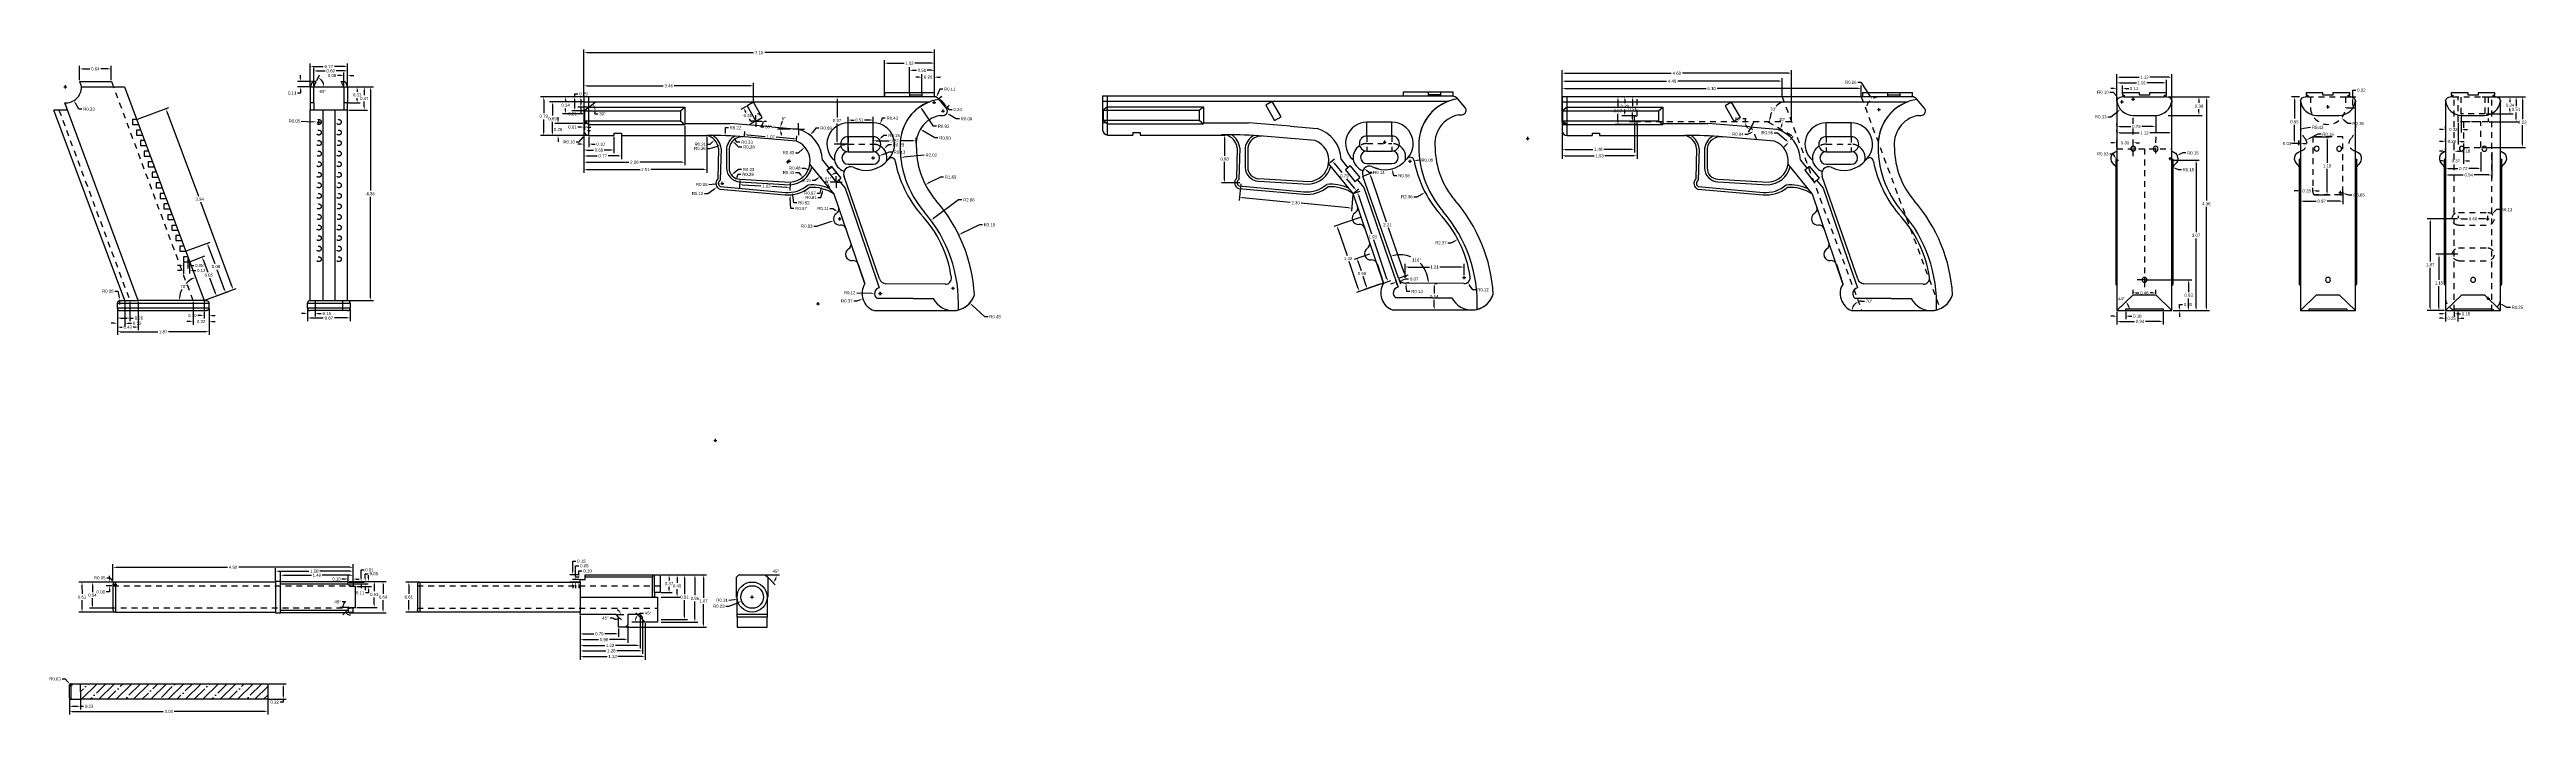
# Model space of a CAD drawing. Header units: inches. Extents: x 6.1 to 73.5, y 2.5 to 22.
# Drawn here: x 23 to 73.5, y 6.6 to 20.2 of the extents above; entities that cross this region are included whole.
import ezdxf

# ---------------------------------------------------------------- set-up
doc = ezdxf.new("R2010")
doc.units = ezdxf.units.IN
doc.header["$MEASUREMENT"] = 0
doc.linetypes.add('ACAD_ISO02W100', pattern=[15, 12, -3])
for name, color, linetype in [('AlteFeteNevizibile', 211, 'ACAD_ISO02W100'), ('InteriorComponenta', 110, 'ACAD_ISO02W100'), ('LiniiAjutatoare', 8, 'ACAD_ISO02W100')]:
    doc.layers.add(name, color=color, linetype=linetype)
doc.layers.add('Dimensiuni', color=4, linetype='Continuous', transparency=0.6)
doc.layers.add('ExteriorComponenta', color=1, linetype='Continuous', lineweight=25)
doc.styles.get("Standard").update_dxf_attribs({"font": 'arial.ttf'})
doc.dimstyles.get("Standard").update_dxf_attribs({"dimscale": 0.35, "dimtxt": 0.18, "dimasz": 0.18, "dimexe": 0.18, "dimexo": 0.0625, "dimgap": 0.09, "dimtad": 0, "dimtih": 1, "dimtoh": 1, "dimzin": 0, "dimdsep": 46, "dimtxsty": 'Standard', "dimcen": 0.09, "dimadec": 0, "dimazin": 0, "dimtfac": 1, "dimtofl": 0, "dimtmove": 0, "dimatfit": 3, "dimfxl": 1, "dimtolj": 1, "dimtzin": 0, "dimarcsym": 0})

# ---------------------------------------------------------------- blocks, each defined once
blk = doc.blocks.new('*D152')
at = {"layer": 'Dimensiuni', "color": 0, "lineweight": -2, "ltscale": 0.01, "transparency": 16777216}
blk.add_line((38.057, 18.583), (37.795, 18.583), dxfattribs=at)
for start, end in [(155.6966, 165.4546), (189.758, 199.516)]:
    blk.add_arc((38.229, 18.583), 0.37, start, end, dxfattribs=at)
at = {"layer": 'Dimensiuni', "color": 0, "ltscale": 0.01, "transparency": 16777216}
for points in [[(37.853, 18.519), (37.874, 18.521), (37.858, 18.583)], [(37.88, 18.674), (37.86, 18.678), (37.859, 18.614)]]:
    blk.add_solid(points, dxfattribs=at)
at = {"layer": 'Dimensiuni', "color": 0, "ltscale": 0.01, "transparency": 16777216, "insert": (37.926, 18.796), "char_height": 0.063, "attachment_point": 5}
blk.add_mtext('\\A1;5°', dxfattribs=at)
blk = doc.blocks.new('*D153')
at = {"layer": 'Dimensiuni', "color": 0, "lineweight": -2, "ltscale": 0.01, "transparency": 16777216}
for p, q in [((33.829, 18.701), (33.26, 18.701)), ((33.323, 18.764), (33.323, 18.827)), ((33.931, 18.451), (33.26, 18.451)), ((33.323, 18.388), (33.323, 18.325))]:
    blk.add_line(p, q, dxfattribs=at)
at = {"layer": 'Dimensiuni', "color": 0, "ltscale": 0.01, "transparency": 16777216}
for points in [[(33.313, 18.764), (33.334, 18.764), (33.323, 18.701)], [(33.313, 18.388), (33.334, 18.388), (33.323, 18.451)]]:
    blk.add_solid(points, dxfattribs=at)
at = {"layer": 'Dimensiuni', "color": 0, "ltscale": 0.01, "transparency": 16777216, "insert": (33.323, 18.576), "char_height": 0.063, "attachment_point": 5}
blk.add_mtext('\\A1;0.25', dxfattribs=at)
blk = doc.blocks.new('*D154')
at = {"layer": 'Dimensiuni', "color": 0, "lineweight": -2, "ltscale": 0.01, "transparency": 16777216}
for p, q in [((33.694, 18.322), (33.757, 18.322)), ((33.757, 18.322), (33.846, 18.427)), ((33.922, 18.553), (33.985, 18.553)), ((33.953, 18.521), (33.953, 18.584))]:
    blk.add_line(p, q, dxfattribs=at)
at = {"layer": 'Dimensiuni', "color": 0, "ltscale": 0.01, "transparency": 16777216}
blk.add_solid([(33.838, 18.434), (33.854, 18.42), (33.887, 18.475)], dxfattribs=at)
at = {"layer": 'Dimensiuni', "color": 0, "ltscale": 0.01, "transparency": 16777216, "insert": (33.551, 18.322), "char_height": 0.063, "attachment_point": 5}
blk.add_mtext('\\A1;R0.10', dxfattribs=at)
blk = doc.blocks.new('*D155')
at = {"layer": 'Dimensiuni', "color": 0, "lineweight": -2, "ltscale": 0.01, "transparency": 16777216}
for p, q in [((33.863, 19.139), (33.148, 19.139)), ((33.211, 19.076), (33.211, 18.859)), ((33.211, 18.514), (33.211, 18.731)), ((33.931, 18.451), (33.148, 18.451))]:
    blk.add_line(p, q, dxfattribs=at)
at = {"layer": 'Dimensiuni', "color": 0, "ltscale": 0.01, "transparency": 16777216}
for points in [[(33.201, 19.076), (33.222, 19.076), (33.211, 19.139)], [(33.201, 18.514), (33.222, 18.514), (33.211, 18.451)]]:
    blk.add_solid(points, dxfattribs=at)
at = {"layer": 'Dimensiuni', "color": 0, "ltscale": 0.01, "transparency": 16777216, "insert": (33.211, 18.795), "char_height": 0.063, "attachment_point": 5}
blk.add_mtext('\\A1;0.69', dxfattribs=at)
blk = doc.blocks.new('*D156')
at = {"layer": 'Dimensiuni', "color": 0, "lineweight": -2, "ltscale": 0.01, "transparency": 16777216}
for p, q in [((33.829, 19.241), (32.969, 19.241)), ((33.032, 19.178), (33.032, 18.91)), ((33.032, 18.514), (33.032, 18.782)), ((33.931, 18.451), (32.969, 18.451))]:
    blk.add_line(p, q, dxfattribs=at)
at = {"layer": 'Dimensiuni', "color": 0, "ltscale": 0.01, "transparency": 16777216}
for points in [[(33.021, 19.178), (33.042, 19.178), (33.032, 19.241)], [(33.021, 18.514), (33.042, 18.514), (33.032, 18.451)]]:
    blk.add_solid(points, dxfattribs=at)
at = {"layer": 'Dimensiuni', "color": 0, "ltscale": 0.01, "transparency": 16777216, "insert": (33.032, 18.846), "char_height": 0.063, "attachment_point": 5}
blk.add_mtext('\\A1;0.79', dxfattribs=at)
blk = doc.blocks.new('*D157')
at = {"layer": 'Dimensiuni', "color": 0, "lineweight": -2, "ltscale": 0.01, "transparency": 16777216}
for p, q in [((33.97, 19.042), (34.081, 19.132)), ((34.071, 18.893), (34.134, 18.893))]:
    blk.add_line(p, q, dxfattribs=at)
for start, end in [(16.8029, 22.4286), (343.1971, 360)]:
    blk.add_arc((33.865, 18.956), 0.216, start, end, dxfattribs=at)
at = {"layer": 'Dimensiuni', "color": 0, "ltscale": 0.01, "transparency": 16777216}
for points in [[(34.055, 19.032), (34.073, 19.043), (34.032, 19.092)], [(34.082, 19.019), (34.061, 19.016), (34.08, 18.956)]]:
    blk.add_solid(points, dxfattribs=at)
at = {"layer": 'Dimensiuni', "color": 0, "ltscale": 0.01, "transparency": 16777216, "insert": (34.228, 18.893), "char_height": 0.063, "attachment_point": 5}
blk.add_mtext('\\A1;39°', dxfattribs=at)
blk = doc.blocks.new('*D158')
at = {"layer": 'Dimensiuni', "color": 0, "lineweight": -2, "ltscale": 0.01, "transparency": 16777216}
for p, q in [((33.843, 19.241), (33.603, 19.241)), ((33.666, 19.241), (33.666, 19.304)), ((33.666, 19.304), (33.729, 19.304)), ((33.843, 18.956), (33.603, 18.956)), ((33.666, 19.019), (33.666, 19.178))]:
    blk.add_line(p, q, dxfattribs=at)
at = {"layer": 'Dimensiuni', "color": 0, "ltscale": 0.01, "transparency": 16777216}
for points in [[(33.655, 19.178), (33.676, 19.178), (33.666, 19.241)], [(33.655, 19.019), (33.676, 19.019), (33.666, 18.956)]]:
    blk.add_solid(points, dxfattribs=at)
at = {"layer": 'Dimensiuni', "color": 0, "ltscale": 0.01, "transparency": 16777216, "insert": (33.842, 19.304), "char_height": 0.063, "attachment_point": 5}
blk.add_mtext('\\A1;0.29', dxfattribs=at)
blk = doc.blocks.new('*D159')
at = {"layer": 'Dimensiuni', "color": 0, "lineweight": -2, "ltscale": 0.01, "transparency": 16777216}
for p, q in [((33.829, 19.241), (33.725, 19.241)), ((33.931, 19.028), (33.725, 19.028)), ((33.788, 18.897), (33.725, 18.897)), ((33.788, 19.178), (33.788, 19.091)), ((33.788, 19.028), (33.788, 18.897))]:
    blk.add_line(p, q, dxfattribs=at)
at = {"layer": 'Dimensiuni', "color": 0, "ltscale": 0.01, "transparency": 16777216}
for points in [[(33.778, 19.178), (33.799, 19.178), (33.788, 19.241)], [(33.778, 19.091), (33.799, 19.091), (33.788, 19.028)]]:
    blk.add_solid(points, dxfattribs=at)
at = {"layer": 'Dimensiuni', "color": 0, "ltscale": 0.01, "transparency": 16777216, "insert": (33.618, 18.897), "char_height": 0.063, "attachment_point": 5}
blk.add_mtext('\\A1;0.21', dxfattribs=at)
blk = doc.blocks.new('*D160')
at = {"layer": 'Dimensiuni', "color": 0, "lineweight": -2, "ltscale": 0.01, "transparency": 16777216}
for p, q in [((33.829, 19.241), (33.415, 19.241)), ((33.829, 18.897), (33.415, 18.897)), ((33.478, 19.178), (33.478, 19.133)), ((33.478, 18.96), (33.478, 19.005))]:
    blk.add_line(p, q, dxfattribs=at)
at = {"layer": 'Dimensiuni', "color": 0, "ltscale": 0.01, "transparency": 16777216}
for points in [[(33.467, 19.178), (33.488, 19.178), (33.478, 19.241)], [(33.467, 18.96), (33.488, 18.96), (33.478, 18.897)]]:
    blk.add_solid(points, dxfattribs=at)
at = {"layer": 'Dimensiuni', "color": 0, "ltscale": 0.01, "transparency": 16777216, "insert": (33.478, 19.069), "char_height": 0.063, "attachment_point": 5}
blk.add_mtext('\\A1;0.34', dxfattribs=at)
blk = doc.blocks.new('*D161')
at = {"layer": 'Dimensiuni', "color": 0, "lineweight": -2, "ltscale": 0.01, "transparency": 16777216}
for p, q in [((33.851, 18.726), (33.851, 18.562)), ((33.865, 18.73), (33.865, 18.562)), ((33.788, 18.625), (33.725, 18.625)), ((33.928, 18.625), (33.991, 18.625))]:
    blk.add_line(p, q, dxfattribs=at)
at = {"layer": 'Dimensiuni', "color": 0, "ltscale": 0.01, "transparency": 16777216}
for points in [[(33.788, 18.635), (33.788, 18.614), (33.851, 18.625)], [(33.928, 18.635), (33.928, 18.614), (33.865, 18.625)]]:
    blk.add_solid(points, dxfattribs=at)
at = {"layer": 'Dimensiuni', "color": 0, "ltscale": 0.01, "transparency": 16777216, "insert": (33.618, 18.625), "char_height": 0.063, "attachment_point": 5}
blk.add_mtext('\\A1;0.01', dxfattribs=at)
blk = doc.blocks.new('*D162')
at = {"layer": 'Dimensiuni', "color": 0, "lineweight": -2, "ltscale": 0.01, "transparency": 16777216}
for p, q in [((33.851, 19.263), (33.851, 20.205)), ((40.998, 19.263), (40.998, 20.205)), ((33.914, 20.142), (37.311, 20.142)), ((40.935, 20.142), (37.538, 20.142))]:
    blk.add_line(p, q, dxfattribs=at)
at = {"layer": 'Dimensiuni', "color": 0, "ltscale": 0.01, "transparency": 16777216}
for points in [[(33.914, 20.153), (33.914, 20.132), (33.851, 20.142)], [(40.935, 20.153), (40.935, 20.132), (40.998, 20.142)]]:
    blk.add_solid(points, dxfattribs=at)
at = {"layer": 'Dimensiuni', "color": 0, "ltscale": 0.01, "transparency": 16777216, "insert": (37.424, 20.142), "char_height": 0.063, "attachment_point": 5}
blk.add_mtext('\\A1;7.15', dxfattribs=at)
blk = doc.blocks.new('*D163')
at = {"layer": 'Dimensiuni', "color": 0, "lineweight": -2, "ltscale": 0.01, "transparency": 16777216}
for p, q in [((39.978, 19.263), (39.978, 19.991)), ((40.041, 19.928), (40.378, 19.928)), ((40.935, 19.928), (40.598, 19.928)), ((40.998, 19.263), (40.998, 19.991))]:
    blk.add_line(p, q, dxfattribs=at)
at = {"layer": 'Dimensiuni', "color": 0, "ltscale": 0.01, "transparency": 16777216}
for points in [[(40.041, 19.939), (40.041, 19.918), (39.978, 19.928)], [(40.935, 19.939), (40.935, 19.918), (40.998, 19.928)]]:
    blk.add_solid(points, dxfattribs=at)
at = {"layer": 'Dimensiuni', "color": 0, "ltscale": 0.01, "transparency": 16777216, "insert": (40.488, 19.928), "char_height": 0.063, "attachment_point": 5}
blk.add_mtext('\\A1;1.02', dxfattribs=at)
blk = doc.blocks.new('*D164')
at = {"layer": 'Dimensiuni', "color": 0, "lineweight": -2, "ltscale": 0.01, "transparency": 16777216}
for p, q in [((40.488, 19.343), (40.488, 19.845)), ((40.551, 19.782), (40.635, 19.782)), ((40.935, 19.782), (40.85, 19.782)), ((40.998, 19.263), (40.998, 19.845))]:
    blk.add_line(p, q, dxfattribs=at)
at = {"layer": 'Dimensiuni', "color": 0, "ltscale": 0.01, "transparency": 16777216}
for points in [[(40.551, 19.793), (40.551, 19.772), (40.488, 19.782)], [(40.935, 19.793), (40.935, 19.772), (40.998, 19.782)]]:
    blk.add_solid(points, dxfattribs=at)
at = {"layer": 'Dimensiuni', "color": 0, "ltscale": 0.01, "transparency": 16777216, "insert": (40.743, 19.782), "char_height": 0.063, "attachment_point": 5}
blk.add_mtext('\\A1;0.51', dxfattribs=at)
blk = doc.blocks.new('*D165')
at = {"layer": 'Dimensiuni', "color": 0, "lineweight": -2, "ltscale": 0.01, "transparency": 16777216}
for p, q in [((40.742, 19.342), (40.742, 19.706)), ((40.998, 19.263), (40.998, 19.706)), ((40.679, 19.643), (40.616, 19.643)), ((41.061, 19.643), (41.124, 19.643))]:
    blk.add_line(p, q, dxfattribs=at)
at = {"layer": 'Dimensiuni', "color": 0, "ltscale": 0.01, "transparency": 16777216}
for points in [[(40.679, 19.654), (40.679, 19.633), (40.742, 19.643)], [(41.061, 19.654), (41.061, 19.633), (40.998, 19.643)]]:
    blk.add_solid(points, dxfattribs=at)
at = {"layer": 'Dimensiuni', "color": 0, "ltscale": 0.01, "transparency": 16777216, "insert": (40.87, 19.643), "char_height": 0.063, "attachment_point": 5}
blk.add_mtext('\\A1;0.26', dxfattribs=at)
blk = doc.blocks.new('*D166')
at = {"layer": 'Dimensiuni', "color": 0, "lineweight": -2, "ltscale": 0.01, "transparency": 16777216}
for p, q in [((41.109, 19.395), (41.063, 19.29)), ((41.172, 19.395), (41.109, 19.395)), ((40.961, 19.129), (41.024, 19.129)), ((40.993, 19.098), (40.993, 19.161))]:
    blk.add_line(p, q, dxfattribs=at)
at = {"layer": 'Dimensiuni', "color": 0, "ltscale": 0.01, "transparency": 16777216}
blk.add_solid([(41.053, 19.294), (41.073, 19.285), (41.038, 19.232)], dxfattribs=at)
at = {"layer": 'Dimensiuni', "color": 0, "ltscale": 0.01, "transparency": 16777216, "insert": (41.31, 19.395), "char_height": 0.063, "attachment_point": 5}
blk.add_mtext('\\A1;R0.11', dxfattribs=at)
blk = doc.blocks.new('*D167')
at = {"layer": 'Dimensiuni', "color": 0, "lineweight": -2, "ltscale": 0.01, "transparency": 16777216}
for p, q in [((41.095, 19.215), (41.146, 19.258)), ((41.138, 19.169), (41.212, 19.08)), ((41.251, 19.03), (41.301, 19.073)), ((41.253, 19.032), (41.294, 18.984)), ((41.294, 18.984), (41.357, 18.984))]:
    blk.add_line(p, q, dxfattribs=at)
at = {"layer": 'Dimensiuni', "color": 0, "ltscale": 0.01, "transparency": 16777216}
for points in [[(41.146, 19.176), (41.13, 19.162), (41.097, 19.217)], [(41.22, 19.087), (41.204, 19.073), (41.253, 19.032)]]:
    blk.add_solid(points, dxfattribs=at)
at = {"layer": 'Dimensiuni', "color": 0, "ltscale": 0.01, "transparency": 16777216, "insert": (41.47, 18.984), "char_height": 0.063, "attachment_point": 5}
blk.add_mtext('\\A1;0.24', dxfattribs=at)
blk = doc.blocks.new('*D168')
at = {"layer": 'Dimensiuni', "color": 0, "lineweight": -2, "ltscale": 0.01, "transparency": 16777216}
for p, q in [((41.143, 18.951), (41.206, 18.951)), ((41.175, 18.92), (41.175, 18.983)), ((41.443, 18.794), (41.305, 18.875)), ((41.506, 18.794), (41.443, 18.794))]:
    blk.add_line(p, q, dxfattribs=at)
at = {"layer": 'Dimensiuni', "color": 0, "ltscale": 0.01, "transparency": 16777216}
blk.add_solid([(41.311, 18.884), (41.3, 18.866), (41.251, 18.906)], dxfattribs=at)
at = {"layer": 'Dimensiuni', "color": 0, "ltscale": 0.01, "transparency": 16777216, "insert": (41.65, 18.794), "char_height": 0.063, "attachment_point": 5}
blk.add_mtext('\\A1;R0.09', dxfattribs=at)
blk = doc.blocks.new('*D169')
at = {"layer": 'Dimensiuni', "color": 0, "lineweight": -2, "ltscale": 0.01, "transparency": 16777216}
for p, q in [((41.007, 18.403), (40.763, 18.549)), ((41.07, 18.403), (41.007, 18.403))]:
    blk.add_line(p, q, dxfattribs=at)
at = {"layer": 'Dimensiuni', "color": 0, "ltscale": 0.01, "transparency": 16777216}
blk.add_solid([(40.768, 18.558), (40.758, 18.54), (40.709, 18.581)], dxfattribs=at)
at = {"layer": 'Dimensiuni', "color": 0, "ltscale": 0.01, "transparency": 16777216, "insert": (41.213, 18.403), "char_height": 0.063, "attachment_point": 5}
blk.add_mtext('\\A1;R0.60', dxfattribs=at)
blk = doc.blocks.new('*D170')
at = {"layer": 'Dimensiuni', "color": 0, "lineweight": -2, "ltscale": 0.01, "transparency": 16777216}
for p, q in [((41.122, 17.606), (40.87, 17.478)), ((41.185, 17.606), (41.122, 17.606))]:
    blk.add_line(p, q, dxfattribs=at)
at = {"layer": 'Dimensiuni', "color": 0, "ltscale": 0.01, "transparency": 16777216}
blk.add_solid([(40.866, 17.487), (40.875, 17.468), (40.814, 17.449)], dxfattribs=at)
at = {"layer": 'Dimensiuni', "color": 0, "ltscale": 0.01, "transparency": 16777216, "insert": (41.328, 17.606), "char_height": 0.063, "attachment_point": 5}
blk.add_mtext('\\A1;R1.69', dxfattribs=at)
blk = doc.blocks.new('*D171')
at = {"layer": 'Dimensiuni', "color": 0, "lineweight": -2, "ltscale": 0.01, "transparency": 16777216}
for p, q in [((41.915, 16.632), (41.551, 16.454)), ((41.978, 16.632), (41.915, 16.632)), ((38.593, 15.022), (38.656, 15.022)), ((38.625, 14.991), (38.625, 15.054))]:
    blk.add_line(p, q, dxfattribs=at)
at = {"layer": 'Dimensiuni', "color": 0, "ltscale": 0.01, "transparency": 16777216}
blk.add_solid([(41.546, 16.464), (41.555, 16.445), (41.494, 16.426)], dxfattribs=at)
at = {"layer": 'Dimensiuni', "color": 0, "ltscale": 0.01, "transparency": 16777216, "insert": (42.121, 16.632), "char_height": 0.063, "attachment_point": 5}
blk.add_mtext('\\A1;R3.19', dxfattribs=at)
blk = doc.blocks.new('*D172')
at = {"layer": 'Dimensiuni', "color": 0, "lineweight": -2, "ltscale": 0.01, "transparency": 16777216}
for p, q in [((41.347, 15.338), (41.41, 15.338)), ((41.379, 15.306), (41.379, 15.369)), ((42.029, 14.759), (41.766, 14.993)), ((42.092, 14.759), (42.029, 14.759))]:
    blk.add_line(p, q, dxfattribs=at)
at = {"layer": 'Dimensiuni', "color": 0, "ltscale": 0.01, "transparency": 16777216}
blk.add_solid([(41.773, 15.001), (41.759, 14.986), (41.719, 15.035)], dxfattribs=at)
at = {"layer": 'Dimensiuni', "color": 0, "ltscale": 0.01, "transparency": 16777216, "insert": (42.235, 14.759), "char_height": 0.063, "attachment_point": 5}
blk.add_mtext('\\A1;R0.45', dxfattribs=at)
blk = doc.blocks.new('*D173')
at = {"layer": 'Dimensiuni', "color": 0, "lineweight": -2, "ltscale": 0.01, "transparency": 16777216}
blk.add_line((40.791, 18.052), (40.373, 18.008), dxfattribs=at)
at = {"layer": 'Dimensiuni', "color": 0, "ltscale": 0.01, "transparency": 16777216}
blk.add_solid([(40.372, 18.018), (40.374, 17.997), (40.31, 18.001)], dxfattribs=at)
at = {"layer": 'Dimensiuni', "color": 0, "ltscale": 0.01, "transparency": 16777216, "insert": (40.934, 18.052), "char_height": 0.063, "attachment_point": 5}
blk.add_mtext('\\A1;R2.02', dxfattribs=at)
blk = doc.blocks.new('*D174')
at = {"layer": 'Dimensiuni', "color": 0, "lineweight": -2, "ltscale": 0.01, "transparency": 16777216}
for p, q in [((40.977, 18.642), (40.745, 18.988)), ((41.04, 18.642), (40.977, 18.642))]:
    blk.add_line(p, q, dxfattribs=at)
at = {"layer": 'Dimensiuni', "color": 0, "ltscale": 0.01, "transparency": 16777216}
blk.add_solid([(40.754, 18.994), (40.737, 18.982), (40.71, 19.041)], dxfattribs=at)
at = {"layer": 'Dimensiuni', "color": 0, "ltscale": 0.01, "transparency": 16777216, "insert": (41.184, 18.642), "char_height": 0.063, "attachment_point": 5}
blk.add_mtext('\\A1;R0.93', dxfattribs=at)
blk = doc.blocks.new('*D175')
at = {"layer": 'Dimensiuni', "color": 0, "lineweight": -2, "ltscale": 0.01, "transparency": 16777216}
for p, q in [((41.492, 17.139), (40.979, 16.76)), ((41.555, 17.139), (41.492, 17.139)), ((38.593, 15.022), (38.656, 15.022)), ((38.625, 14.991), (38.625, 15.054))]:
    blk.add_line(p, q, dxfattribs=at)
at = {"layer": 'Dimensiuni', "color": 0, "ltscale": 0.01, "transparency": 16777216}
blk.add_solid([(40.973, 16.769), (40.986, 16.752), (40.929, 16.723)], dxfattribs=at)
at = {"layer": 'Dimensiuni', "color": 0, "ltscale": 0.01, "transparency": 16777216, "insert": (41.699, 17.139), "char_height": 0.063, "attachment_point": 5}
blk.add_mtext('\\A1;R2.86', dxfattribs=at)
blk = doc.blocks.new('*D176')
at = {"layer": 'Dimensiuni', "color": 0, "lineweight": -2, "ltscale": 0.01, "transparency": 16777216}
for p, q in [((39.86, 15.232), (39.923, 15.232)), ((39.892, 15.2), (39.892, 15.263)), ((39.356, 15.08), (39.419, 15.08)), ((39.419, 15.08), (39.479, 15.1))]:
    blk.add_line(p, q, dxfattribs=at)
at = {"layer": 'Dimensiuni', "color": 0, "ltscale": 0.01, "transparency": 16777216}
blk.add_solid([(39.476, 15.11), (39.483, 15.09), (39.539, 15.119)], dxfattribs=at)
at = {"layer": 'Dimensiuni', "color": 0, "ltscale": 0.01, "transparency": 16777216, "insert": (39.213, 15.08), "char_height": 0.063, "attachment_point": 5}
blk.add_mtext('\\A1;R0.37', dxfattribs=at)
blk = doc.blocks.new('*D177')
at = {"layer": 'Dimensiuni', "color": 0, "lineweight": -2, "ltscale": 0.01, "transparency": 16777216}
for p, q in [((38.601, 16.607), (38.886, 16.697)), ((39.036, 16.754), (39.099, 16.754)), ((39.068, 16.723), (39.068, 16.786)), ((38.538, 16.607), (38.601, 16.607))]:
    blk.add_line(p, q, dxfattribs=at)
at = {"layer": 'Dimensiuni', "color": 0, "ltscale": 0.01, "transparency": 16777216}
blk.add_solid([(38.883, 16.707), (38.889, 16.687), (38.946, 16.716)], dxfattribs=at)
at = {"layer": 'Dimensiuni', "color": 0, "ltscale": 0.01, "transparency": 16777216, "insert": (38.395, 16.607), "char_height": 0.063, "attachment_point": 5}
blk.add_mtext('\\A1;R0.13', dxfattribs=at)
blk = doc.blocks.new('*D178')
at = {"layer": 'Dimensiuni', "color": 0, "lineweight": -2, "ltscale": 0.01, "transparency": 16777216}
for p, q in [((38.866, 16.966), (38.929, 16.966)), ((38.929, 16.966), (38.981, 16.929))]:
    blk.add_line(p, q, dxfattribs=at)
at = {"layer": 'Dimensiuni', "color": 0, "ltscale": 0.01, "transparency": 16777216}
blk.add_solid([(38.987, 16.938), (38.974, 16.921), (39.032, 16.893)], dxfattribs=at)
at = {"layer": 'Dimensiuni', "color": 0, "ltscale": 0.01, "transparency": 16777216, "insert": (38.729, 16.966), "char_height": 0.063, "attachment_point": 5}
blk.add_mtext('\\A1;R0.11', dxfattribs=at)
blk = doc.blocks.new('*D179')
at = {"layer": 'Dimensiuni', "color": 0, "lineweight": -2, "ltscale": 0.01, "transparency": 16777216}
for p, q in [((33.788, 18.278), (33.725, 18.278)), ((33.851, 18.429), (33.851, 18.215)), ((33.953, 18.429), (33.953, 18.215)), ((34.016, 18.278), (34.079, 18.278))]:
    blk.add_line(p, q, dxfattribs=at)
at = {"layer": 'Dimensiuni', "color": 0, "ltscale": 0.01, "transparency": 16777216}
for points in [[(33.788, 18.289), (33.788, 18.268), (33.851, 18.278)], [(34.016, 18.289), (34.016, 18.268), (33.953, 18.278)]]:
    blk.add_solid(points, dxfattribs=at)
at = {"layer": 'Dimensiuni', "color": 0, "ltscale": 0.01, "transparency": 16777216, "insert": (34.192, 18.278), "char_height": 0.063, "attachment_point": 5}
blk.add_mtext('\\A1;0.10', dxfattribs=at)
blk = doc.blocks.new('*D180')
at = {"layer": 'Dimensiuni', "color": 0, "lineweight": -2, "ltscale": 0.01, "transparency": 16777216}
for p, q in [((33.851, 18.48), (33.851, 18.094)), ((34.463, 18.429), (34.463, 18.094)), ((33.914, 18.157), (34.05, 18.157)), ((34.4, 18.157), (34.265, 18.157))]:
    blk.add_line(p, q, dxfattribs=at)
at = {"layer": 'Dimensiuni', "color": 0, "ltscale": 0.01, "transparency": 16777216}
for points in [[(33.914, 18.168), (33.914, 18.147), (33.851, 18.157)], [(34.4, 18.168), (34.4, 18.147), (34.463, 18.157)]]:
    blk.add_solid(points, dxfattribs=at)
at = {"layer": 'Dimensiuni', "color": 0, "ltscale": 0.01, "transparency": 16777216, "insert": (34.157, 18.157), "char_height": 0.063, "attachment_point": 5}
blk.add_mtext('\\A1;0.61', dxfattribs=at)
blk = doc.blocks.new('*D181')
at = {"layer": 'Dimensiuni', "color": 0, "lineweight": -2, "ltscale": 0.01, "transparency": 16777216}
for p, q in [((33.851, 18.531), (33.851, 17.973)), ((34.617, 18.48), (34.617, 17.973)), ((33.914, 18.036), (34.121, 18.036)), ((34.554, 18.036), (34.347, 18.036))]:
    blk.add_line(p, q, dxfattribs=at)
at = {"layer": 'Dimensiuni', "color": 0, "ltscale": 0.01, "transparency": 16777216}
for points in [[(33.914, 18.047), (33.914, 18.026), (33.851, 18.036)], [(34.554, 18.047), (34.554, 18.026), (34.617, 18.036)]]:
    blk.add_solid(points, dxfattribs=at)
at = {"layer": 'Dimensiuni', "color": 0, "ltscale": 0.01, "transparency": 16777216, "insert": (34.234, 18.036), "char_height": 0.063, "attachment_point": 5}
blk.add_mtext('\\A1;0.77', dxfattribs=at)
blk = doc.blocks.new('*D182')
at = {"layer": 'Dimensiuni', "color": 0, "lineweight": -2, "ltscale": 0.01, "transparency": 16777216}
for p, q in [((33.851, 18.531), (33.851, 17.846)), ((35.909, 18.653), (35.909, 17.846)), ((33.914, 17.909), (34.766, 17.909)), ((35.846, 17.909), (34.994, 17.909))]:
    blk.add_line(p, q, dxfattribs=at)
at = {"layer": 'Dimensiuni', "color": 0, "ltscale": 0.01, "transparency": 16777216}
for points in [[(33.914, 17.919), (33.914, 17.898), (33.851, 17.909)], [(35.846, 17.919), (35.846, 17.898), (35.909, 17.909)]]:
    blk.add_solid(points, dxfattribs=at)
at = {"layer": 'Dimensiuni', "color": 0, "ltscale": 0.01, "transparency": 16777216, "insert": (34.88, 17.909), "char_height": 0.063, "attachment_point": 5}
blk.add_mtext('\\A1;2.06', dxfattribs=at)
blk = doc.blocks.new('*D183')
at = {"layer": 'Dimensiuni', "color": 0, "lineweight": -2, "ltscale": 0.01, "transparency": 16777216}
for p, q in [((33.851, 18.531), (33.851, 17.695)), ((36.359, 18.429), (36.359, 17.695)), ((33.914, 17.758), (34.997, 17.758)), ((36.296, 17.758), (35.213, 17.758))]:
    blk.add_line(p, q, dxfattribs=at)
at = {"layer": 'Dimensiuni', "color": 0, "ltscale": 0.01, "transparency": 16777216}
for points in [[(33.914, 17.769), (33.914, 17.748), (33.851, 17.758)], [(36.296, 17.769), (36.296, 17.748), (36.359, 17.758)]]:
    blk.add_solid(points, dxfattribs=at)
at = {"layer": 'Dimensiuni', "color": 0, "ltscale": 0.01, "transparency": 16777216, "insert": (35.105, 17.758), "char_height": 0.063, "attachment_point": 5}
blk.add_mtext('\\A1;2.51', dxfattribs=at)
blk = doc.blocks.new('*D184')
at = {"layer": 'Dimensiuni', "color": 0, "lineweight": -2, "ltscale": 0.01, "transparency": 16777216}
for p, q in [((36.733, 18.61), (36.73, 18.513)), ((36.797, 18.61), (36.733, 18.61)), ((36.499, 12.238), (36.562, 12.238)), ((36.531, 12.206), (36.531, 12.269))]:
    blk.add_line(p, q, dxfattribs=at)
at = {"layer": 'Dimensiuni', "color": 0, "ltscale": 0.01, "transparency": 16777216}
blk.add_solid([(36.72, 18.513), (36.741, 18.512), (36.728, 18.45)], dxfattribs=at)
at = {"layer": 'Dimensiuni', "color": 0, "ltscale": 0.01, "transparency": 16777216, "insert": (36.94, 18.61), "char_height": 0.063, "attachment_point": 5}
blk.add_mtext('\\A1;R6.22', dxfattribs=at)
blk = doc.blocks.new('*D185')
at = {"layer": 'Dimensiuni', "color": 0, "lineweight": -2, "ltscale": 0.01, "transparency": 16777216}
for p, q in [((38.164, 18.103), (38.227, 18.103)), ((38.227, 18.103), (38.309, 18.176))]:
    blk.add_line(p, q, dxfattribs=at)
at = {"layer": 'Dimensiuni', "color": 0, "ltscale": 0.01, "transparency": 16777216}
blk.add_solid([(38.302, 18.184), (38.316, 18.168), (38.356, 18.218)], dxfattribs=at)
at = {"layer": 'Dimensiuni', "color": 0, "ltscale": 0.01, "transparency": 16777216, "insert": (38.02, 18.103), "char_height": 0.063, "attachment_point": 5}
blk.add_mtext('\\A1;R0.43', dxfattribs=at)
blk = doc.blocks.new('*D186')
at = {"layer": 'Dimensiuni', "color": 0, "lineweight": -2, "ltscale": 0.01, "transparency": 16777216}
for p, q in [((38.58, 18.602), (38.504, 18.508)), ((38.643, 18.602), (38.58, 18.602)), ((38.005, 17.932), (38.068, 17.932)), ((38.036, 17.9), (38.036, 17.963))]:
    blk.add_line(p, q, dxfattribs=at)
at = {"layer": 'Dimensiuni', "color": 0, "ltscale": 0.01, "transparency": 16777216}
blk.add_solid([(38.495, 18.515), (38.512, 18.501), (38.464, 18.459)], dxfattribs=at)
at = {"layer": 'Dimensiuni', "color": 0, "ltscale": 0.01, "transparency": 16777216, "insert": (38.787, 18.602), "char_height": 0.063, "attachment_point": 5}
blk.add_mtext('\\A1;R0.68', dxfattribs=at)
blk = doc.blocks.new('*D187')
at = {"layer": 'Dimensiuni', "color": 0, "lineweight": -2, "ltscale": 0.01, "transparency": 16777216}
for p, q in [((36.312, 17.272), (36.375, 17.272)), ((36.375, 17.272), (36.514, 17.367)), ((36.64, 17.476), (36.703, 17.476)), ((36.672, 17.445), (36.672, 17.508))]:
    blk.add_line(p, q, dxfattribs=at)
at = {"layer": 'Dimensiuni', "color": 0, "ltscale": 0.01, "transparency": 16777216}
blk.add_solid([(36.508, 17.376), (36.52, 17.359), (36.566, 17.403)], dxfattribs=at)
at = {"layer": 'Dimensiuni', "color": 0, "ltscale": 0.01, "transparency": 16777216, "insert": (36.168, 17.272), "char_height": 0.063, "attachment_point": 5}
blk.add_mtext('\\A1;R0.13', dxfattribs=at)
blk = doc.blocks.new('*D188')
at = {"layer": 'Dimensiuni', "color": 0, "lineweight": -2, "ltscale": 0.01, "transparency": 16777216}
for p, q in [((36.36, 18.276), (36.423, 18.276)), ((36.423, 18.276), (36.469, 18.32))]:
    blk.add_line(p, q, dxfattribs=at)
at = {"layer": 'Dimensiuni', "color": 0, "ltscale": 0.01, "transparency": 16777216}
blk.add_solid([(36.461, 18.327), (36.476, 18.312), (36.514, 18.363)], dxfattribs=at)
at = {"layer": 'Dimensiuni', "color": 0, "ltscale": 0.01, "transparency": 16777216, "insert": (36.223, 18.276), "char_height": 0.063, "attachment_point": 5}
blk.add_mtext('\\A1;R0.31', dxfattribs=at)
blk = doc.blocks.new('*D189')
at = {"layer": 'Dimensiuni', "color": 0, "lineweight": -2, "ltscale": 0.01, "transparency": 16777216}
for p, q in [((37.011, 18.218), (36.926, 18.295)), ((37.074, 18.218), (37.011, 18.218))]:
    blk.add_line(p, q, dxfattribs=at)
at = {"layer": 'Dimensiuni', "color": 0, "ltscale": 0.01, "transparency": 16777216}
blk.add_solid([(36.933, 18.303), (36.919, 18.287), (36.88, 18.338)], dxfattribs=at)
at = {"layer": 'Dimensiuni', "color": 0, "ltscale": 0.01, "transparency": 16777216, "insert": (37.217, 18.218), "char_height": 0.063, "attachment_point": 5}
blk.add_mtext('\\A1;R0.28', dxfattribs=at)
blk = doc.blocks.new('*D190')
at = {"layer": 'Dimensiuni', "color": 0, "lineweight": -2, "ltscale": 0.01, "transparency": 16777216}
for p, q in [((36.358, 18.19), (36.421, 18.19)), ((36.421, 18.19), (36.574, 18.235))]:
    blk.add_line(p, q, dxfattribs=at)
at = {"layer": 'Dimensiuni', "color": 0, "ltscale": 0.01, "transparency": 16777216}
blk.add_solid([(36.571, 18.245), (36.577, 18.224), (36.635, 18.252)], dxfattribs=at)
at = {"layer": 'Dimensiuni', "color": 0, "ltscale": 0.01, "transparency": 16777216, "insert": (36.215, 18.19), "char_height": 0.063, "attachment_point": 5}
blk.add_mtext('\\A1;R0.36', dxfattribs=at)
blk = doc.blocks.new('*D191')
at = {"layer": 'Dimensiuni', "color": 0, "lineweight": -2, "ltscale": 0.01, "transparency": 16777216}
for p, q in [((36.97, 18.317), (36.935, 18.369)), ((37.033, 18.317), (36.97, 18.317))]:
    blk.add_line(p, q, dxfattribs=at)
at = {"layer": 'Dimensiuni', "color": 0, "ltscale": 0.01, "transparency": 16777216}
blk.add_solid([(36.943, 18.375), (36.926, 18.363), (36.899, 18.421)], dxfattribs=at)
at = {"layer": 'Dimensiuni', "color": 0, "ltscale": 0.01, "transparency": 16777216, "insert": (37.177, 18.317), "char_height": 0.063, "attachment_point": 5}
blk.add_mtext('\\A1;R0.33', dxfattribs=at)
blk = doc.blocks.new('*D192')
at = {"layer": 'Dimensiuni', "color": 0, "lineweight": -2, "ltscale": 0.01, "transparency": 16777216}
for p, q in [((37, 17.758), (36.911, 17.686)), ((37.063, 17.758), (37, 17.758))]:
    blk.add_line(p, q, dxfattribs=at)
at = {"layer": 'Dimensiuni', "color": 0, "ltscale": 0.01, "transparency": 16777216}
blk.add_solid([(36.904, 17.694), (36.917, 17.678), (36.862, 17.646)], dxfattribs=at)
at = {"layer": 'Dimensiuni', "color": 0, "ltscale": 0.01, "transparency": 16777216, "insert": (37.207, 17.758), "char_height": 0.063, "attachment_point": 5}
blk.add_mtext('\\A1;R0.23', dxfattribs=at)
blk = doc.blocks.new('*D193')
at = {"layer": 'Dimensiuni', "color": 0, "lineweight": -2, "ltscale": 0.01, "transparency": 16777216}
for p, q in [((38.167, 17.698), (38.23, 17.698)), ((38.23, 17.698), (38.27, 17.65))]:
    blk.add_line(p, q, dxfattribs=at)
at = {"layer": 'Dimensiuni', "color": 0, "ltscale": 0.01, "transparency": 16777216}
blk.add_solid([(38.278, 17.657), (38.262, 17.643), (38.311, 17.602)], dxfattribs=at)
at = {"layer": 'Dimensiuni', "color": 0, "ltscale": 0.01, "transparency": 16777216, "insert": (38.023, 17.698), "char_height": 0.063, "attachment_point": 5}
blk.add_mtext('\\A1;R0.43', dxfattribs=at)
blk = doc.blocks.new('*D194')
at = {"layer": 'Dimensiuni', "color": 0, "lineweight": -2, "ltscale": 0.01, "transparency": 16777216}
for p, q in [((38.293, 17.79), (38.356, 17.79)), ((38.356, 17.79), (38.417, 17.763))]:
    blk.add_line(p, q, dxfattribs=at)
at = {"layer": 'Dimensiuni', "color": 0, "ltscale": 0.01, "transparency": 16777216}
blk.add_solid([(38.421, 17.773), (38.413, 17.753), (38.475, 17.738)], dxfattribs=at)
at = {"layer": 'Dimensiuni', "color": 0, "ltscale": 0.01, "transparency": 16777216, "insert": (38.15, 17.79), "char_height": 0.063, "attachment_point": 5}
blk.add_mtext('\\A1;R0.48', dxfattribs=at)
blk = doc.blocks.new('*D195')
at = {"layer": 'Dimensiuni', "color": 0, "lineweight": -2, "ltscale": 0.01, "transparency": 16777216}
for p, q in [((36.99, 17.66), (36.961, 17.587)), ((37.053, 17.66), (36.99, 17.66))]:
    blk.add_line(p, q, dxfattribs=at)
at = {"layer": 'Dimensiuni', "color": 0, "ltscale": 0.01, "transparency": 16777216}
blk.add_solid([(36.951, 17.591), (36.971, 17.584), (36.938, 17.529)], dxfattribs=at)
at = {"layer": 'Dimensiuni', "color": 0, "ltscale": 0.01, "transparency": 16777216, "insert": (37.196, 17.66), "char_height": 0.063, "attachment_point": 5}
blk.add_mtext('\\A1;R0.28', dxfattribs=at)
blk = doc.blocks.new('*D196')
at = {"layer": 'Dimensiuni', "color": 0, "lineweight": -2, "ltscale": 0.01, "transparency": 16777216}
for p, q in [((37.03, 17.538), (37.021, 17.389)), ((37.088, 17.448), (37.461, 17.427)), ((37.988, 17.396), (37.682, 17.414)), ((38.056, 17.479), (38.048, 17.33))]:
    blk.add_line(p, q, dxfattribs=at)
at = {"layer": 'Dimensiuni', "color": 0, "ltscale": 0.01, "transparency": 16777216}
for points in [[(37.089, 17.458), (37.087, 17.437), (37.025, 17.452)], [(37.989, 17.407), (37.988, 17.386), (38.051, 17.393)]]:
    blk.add_solid(points, dxfattribs=at)
at = {"layer": 'Dimensiuni', "color": 0, "ltscale": 0.01, "transparency": 16777216, "insert": (37.571, 17.42), "char_height": 0.063, "attachment_point": 5}
blk.add_mtext('\\A1;1.03', dxfattribs=at)
blk = doc.blocks.new('*D197')
at = {"layer": 'Dimensiuni', "color": 0, "lineweight": -2, "ltscale": 0.01, "transparency": 16777216}
for p, q in [((36.397, 17.455), (36.531, 17.466)), ((36.64, 17.476), (36.703, 17.476)), ((36.672, 17.445), (36.672, 17.508))]:
    blk.add_line(p, q, dxfattribs=at)
at = {"layer": 'Dimensiuni', "color": 0, "ltscale": 0.01, "transparency": 16777216}
blk.add_solid([(36.53, 17.476), (36.532, 17.455), (36.594, 17.47)], dxfattribs=at)
at = {"layer": 'Dimensiuni', "color": 0, "ltscale": 0.01, "transparency": 16777216, "insert": (36.254, 17.455), "char_height": 0.063, "attachment_point": 5}
blk.add_mtext('\\A1;R0.08', dxfattribs=at)
blk = doc.blocks.new('*D198')
at = {"layer": 'Dimensiuni', "color": 0, "lineweight": -2, "ltscale": 0.01, "transparency": 16777216}
for p, q in [((33.851, 19.263), (33.851, 19.529)), ((33.914, 19.466), (35.468, 19.466)), ((37.247, 19.466), (35.694, 19.466)), ((37.31, 19.155), (37.31, 19.529))]:
    blk.add_line(p, q, dxfattribs=at)
at = {"layer": 'Dimensiuni', "color": 0, "ltscale": 0.01, "transparency": 16777216}
for points in [[(33.914, 19.477), (33.914, 19.456), (33.851, 19.466)], [(37.247, 19.477), (37.247, 19.456), (37.31, 19.466)]]:
    blk.add_solid(points, dxfattribs=at)
at = {"layer": 'Dimensiuni', "color": 0, "ltscale": 0.01, "transparency": 16777216, "insert": (35.581, 19.466), "char_height": 0.063, "attachment_point": 5}
blk.add_mtext('\\A1;3.46', dxfattribs=at)
blk = doc.blocks.new('*D199')
at = {"layer": 'Dimensiuni', "color": 0, "lineweight": -2, "ltscale": 0.01, "transparency": 16777216}
for p, q in [((37.159, 19.045), (37.049, 18.982)), ((37.135, 18.959), (37.156, 18.922)), ((37.337, 18.736), (37.227, 18.672)), ((37.25, 18.758), (37.229, 18.795))]:
    blk.add_line(p, q, dxfattribs=at)
at = {"layer": 'Dimensiuni', "color": 0, "ltscale": 0.01, "transparency": 16777216}
for points in [[(37.144, 18.964), (37.126, 18.953), (37.103, 19.013)], [(37.259, 18.764), (37.241, 18.753), (37.282, 18.704)]]:
    blk.add_solid(points, dxfattribs=at)
at = {"layer": 'Dimensiuni', "color": 0, "ltscale": 0.01, "transparency": 16777216, "insert": (37.193, 18.858), "char_height": 0.063, "attachment_point": 5}
blk.add_mtext('\\A1;0.36', dxfattribs=at)
blk = doc.blocks.new('*D200')
at = {"layer": 'Dimensiuni', "color": 0, "lineweight": -2, "ltscale": 0.01, "transparency": 16777216}
for p, q in [((37.528, 18.747), (37.572, 18.747)), ((37.457, 18.632), (37.52, 18.632))]:
    blk.add_line(p, q, dxfattribs=at)
for start, end in [(53.8292, 77.6583), (311.2249, 360), (312.3417, 336.1708)]:
    blk.add_arc((37.356, 18.747), 0.153, start, end, dxfattribs=at)
at = {"layer": 'Dimensiuni', "color": 0, "ltscale": 0.01, "transparency": 16777216}
for points in [[(37.454, 18.877), (37.439, 18.863), (37.489, 18.823)], [(37.486, 18.687), (37.506, 18.683), (37.509, 18.747)]]:
    blk.add_solid(points, dxfattribs=at)
at = {"layer": 'Dimensiuni', "color": 0, "ltscale": 0.01, "transparency": 16777216, "insert": (37.613, 18.632), "char_height": 0.063, "attachment_point": 5}
blk.add_mtext('\\A1;30°', dxfattribs=at)
blk = doc.blocks.new('*D201')
at = {"layer": 'Dimensiuni', "color": 0, "lineweight": -2, "ltscale": 0.01, "transparency": 16777216}
for p, q in [((38.815, 17.726), (38.847, 17.686)), ((38.856, 17.775), (38.905, 17.814)), ((38.565, 17.538), (38.502, 17.538)), ((38.614, 17.577), (38.565, 17.538)), ((38.67, 17.608), (38.703, 17.568))]:
    blk.add_line(p, q, dxfattribs=at)
at = {"layer": 'Dimensiuni', "color": 0, "ltscale": 0.01, "transparency": 16777216}
for points in [[(38.849, 17.783), (38.863, 17.766), (38.807, 17.735)], [(38.607, 17.585), (38.621, 17.569), (38.663, 17.617)]]:
    blk.add_solid(points, dxfattribs=at)
at = {"layer": 'Dimensiuni', "color": 0, "ltscale": 0.01, "transparency": 16777216, "insert": (38.389, 17.538), "char_height": 0.063, "attachment_point": 5}
blk.add_mtext('\\A1;0.19', dxfattribs=at)
blk = doc.blocks.new('*D202')
at = {"layer": 'Dimensiuni', "color": 0, "lineweight": -2, "ltscale": 0.01, "transparency": 16777216}
blk.add_line((38.822, 17.505), (38.758, 17.505), dxfattribs=at)
for start, end in [(87.2904, 108.2257), (200.9353, 221.8706)]:
    blk.add_arc((38.994, 17.505), 0.173, start, end, dxfattribs=at)
at = {"layer": 'Dimensiuni', "color": 0, "ltscale": 0.01, "transparency": 16777216}
for points in [[(38.945, 17.661), (38.935, 17.679), (38.885, 17.64)], [(38.822, 17.441), (38.843, 17.445), (38.821, 17.505)]]:
    blk.add_solid(points, dxfattribs=at)
at = {"layer": 'Dimensiuni', "color": 0, "ltscale": 0.01, "transparency": 16777216, "insert": (38.832, 17.568), "char_height": 0.063, "attachment_point": 5}
blk.add_mtext('\\A1;51°', dxfattribs=at)
blk = doc.blocks.new('*D203')
at = {"layer": 'Dimensiuni', "color": 0, "lineweight": -2, "ltscale": 0.01, "transparency": 16777216}
for p, q in [((47.246, 17.467), (47.213, 17.13)), ((47.282, 17.186), (48.248, 17.093)), ((49.531, 17.247), (49.499, 16.91)), ((49.442, 16.978), (48.476, 17.071))]:
    blk.add_line(p, q, dxfattribs=at)
at = {"layer": 'Dimensiuni', "color": 0, "ltscale": 0.01, "transparency": 16777216}
for points in [[(47.283, 17.197), (47.281, 17.176), (47.219, 17.192)], [(49.443, 16.989), (49.441, 16.968), (49.505, 16.972)]]:
    blk.add_solid(points, dxfattribs=at)
at = {"layer": 'Dimensiuni', "color": 0, "ltscale": 0.01, "transparency": 16777216, "insert": (48.362, 17.082), "char_height": 0.063, "attachment_point": 5}
blk.add_mtext('\\A1;2.30', dxfattribs=at)
blk = doc.blocks.new('*D204')
at = {"layer": 'Dimensiuni', "color": 0, "lineweight": -2, "ltscale": 0.01, "transparency": 16777216}
for p, q in [((47.226, 18.464), (46.85, 18.464)), ((46.913, 18.401), (46.913, 18.04)), ((46.913, 17.552), (46.913, 17.913)), ((47.226, 17.489), (46.85, 17.489))]:
    blk.add_line(p, q, dxfattribs=at)
at = {"layer": 'Dimensiuni', "color": 0, "ltscale": 0.01, "transparency": 16777216}
for points in [[(46.903, 18.401), (46.924, 18.401), (46.913, 18.464)], [(46.903, 17.552), (46.924, 17.552), (46.913, 17.489)]]:
    blk.add_solid(points, dxfattribs=at)
at = {"layer": 'Dimensiuni', "color": 0, "ltscale": 0.01, "transparency": 16777216, "insert": (46.913, 17.976), "char_height": 0.063, "attachment_point": 5}
blk.add_mtext('\\A1;0.98', dxfattribs=at)
blk = doc.blocks.new('*D205')
at = {"layer": 'Dimensiuni', "color": 0, "lineweight": -2, "ltscale": 0.01, "transparency": 16777216}
for p, q in [((38.619, 17.19), (38.682, 17.19)), ((38.682, 17.19), (38.715, 17.302))]:
    blk.add_line(p, q, dxfattribs=at)
at = {"layer": 'Dimensiuni', "color": 0, "ltscale": 0.01, "transparency": 16777216}
blk.add_solid([(38.705, 17.305), (38.725, 17.299), (38.733, 17.362)], dxfattribs=at)
at = {"layer": 'Dimensiuni', "color": 0, "ltscale": 0.01, "transparency": 16777216, "insert": (38.481, 17.19), "char_height": 0.063, "attachment_point": 5}
blk.add_mtext('\\A1;R0.81', dxfattribs=at)
blk = doc.blocks.new('*D206')
at = {"layer": 'Dimensiuni', "color": 0, "lineweight": -2, "ltscale": 0.01, "transparency": 16777216}
for p, q in [((38.604, 17.277), (38.667, 17.277)), ((38.667, 17.277), (38.687, 17.362))]:
    blk.add_line(p, q, dxfattribs=at)
at = {"layer": 'Dimensiuni', "color": 0, "ltscale": 0.01, "transparency": 16777216}
blk.add_solid([(38.677, 17.365), (38.698, 17.36), (38.702, 17.423)], dxfattribs=at)
at = {"layer": 'Dimensiuni', "color": 0, "ltscale": 0.01, "transparency": 16777216, "insert": (38.461, 17.277), "char_height": 0.063, "attachment_point": 5}
blk.add_mtext('\\A1;R0.87', dxfattribs=at)
blk = doc.blocks.new('*D207')
at = {"layer": 'Dimensiuni', "color": 0, "lineweight": -2, "ltscale": 0.01, "transparency": 16777216}
for p, q in [((37.98, 17.914), (38.043, 17.914)), ((38.012, 17.882), (38.012, 17.945)), ((38.071, 16.964), (38.058, 17.178)), ((38.134, 16.964), (38.071, 16.964))]:
    blk.add_line(p, q, dxfattribs=at)
at = {"layer": 'Dimensiuni', "color": 0, "ltscale": 0.01, "transparency": 16777216}
blk.add_solid([(38.068, 17.178), (38.047, 17.177), (38.054, 17.241)], dxfattribs=at)
at = {"layer": 'Dimensiuni', "color": 0, "ltscale": 0.01, "transparency": 16777216, "insert": (38.278, 16.964), "char_height": 0.063, "attachment_point": 5}
blk.add_mtext('\\A1;R0.67', dxfattribs=at)
blk = doc.blocks.new('*D208')
at = {"layer": 'Dimensiuni', "color": 0, "lineweight": -2, "ltscale": 0.01, "transparency": 16777216}
for p, q in [((37.98, 17.914), (38.043, 17.914)), ((38.012, 17.882), (38.012, 17.945)), ((38.129, 17.08), (38.108, 17.234)), ((38.192, 17.08), (38.129, 17.08))]:
    blk.add_line(p, q, dxfattribs=at)
at = {"layer": 'Dimensiuni', "color": 0, "ltscale": 0.01, "transparency": 16777216}
blk.add_solid([(38.118, 17.235), (38.097, 17.232), (38.099, 17.296)], dxfattribs=at)
at = {"layer": 'Dimensiuni', "color": 0, "ltscale": 0.01, "transparency": 16777216, "insert": (38.335, 17.08), "char_height": 0.063, "attachment_point": 5}
blk.add_mtext('\\A1;R0.62', dxfattribs=at)
blk = doc.blocks.new('*D209')
at = {"layer": 'Dimensiuni', "color": 0, "lineweight": -2, "ltscale": 0.01, "transparency": 16777216}
for p, q in [((49.053, 17.893), (49.157, 17.977)), ((49.148, 17.889), (49.305, 17.696)), ((49.565, 17.376), (49.409, 17.569)), ((49.55, 17.283), (49.654, 17.367))]:
    blk.add_line(p, q, dxfattribs=at)
at = {"layer": 'Dimensiuni', "color": 0, "ltscale": 0.01, "transparency": 16777216}
for points in [[(49.156, 17.895), (49.14, 17.882), (49.108, 17.938)], [(49.574, 17.383), (49.557, 17.37), (49.605, 17.327)]]:
    blk.add_solid(points, dxfattribs=at)
at = {"layer": 'Dimensiuni', "color": 0, "ltscale": 0.01, "transparency": 16777216, "insert": (49.357, 17.632), "char_height": 0.063, "attachment_point": 5}
blk.add_mtext('\\A1;0.79', dxfattribs=at)
blk = doc.blocks.new('*D210')
at = {"layer": 'Dimensiuni', "color": 0, "lineweight": -2, "ltscale": 0.01, "transparency": 16777216}
for p, q in [((49.554, 17.276), (49.681, 17.319)), ((49.642, 17.239), (49.912, 16.451)), ((50.225, 15.534), (49.955, 16.323)), ((50.178, 15.452), (50.305, 15.495))]:
    blk.add_line(p, q, dxfattribs=at)
at = {"layer": 'Dimensiuni', "color": 0, "ltscale": 0.01, "transparency": 16777216}
for points in [[(49.652, 17.243), (49.632, 17.236), (49.622, 17.299)], [(50.235, 15.538), (50.215, 15.531), (50.245, 15.475)]]:
    blk.add_solid(points, dxfattribs=at)
at = {"layer": 'Dimensiuni', "color": 0, "ltscale": 0.01, "transparency": 16777216, "insert": (49.934, 16.387), "char_height": 0.063, "attachment_point": 5}
blk.add_mtext('\\A1;1.93', dxfattribs=at)
blk = doc.blocks.new('*D211')
at = {"layer": 'Dimensiuni', "color": 0, "lineweight": -2, "ltscale": 0.01, "transparency": 16777216}
for p, q in [((39.413, 15.247), (39.714, 15.237)), ((39.866, 15.231), (39.929, 15.231)), ((39.897, 15.199), (39.897, 15.262))]:
    blk.add_line(p, q, dxfattribs=at)
at = {"layer": 'Dimensiuni', "color": 0, "ltscale": 0.01, "transparency": 16777216}
blk.add_solid([(39.715, 15.247), (39.714, 15.226), (39.777, 15.235)], dxfattribs=at)
at = {"layer": 'Dimensiuni', "color": 0, "ltscale": 0.01, "transparency": 16777216, "insert": (39.269, 15.247), "char_height": 0.063, "attachment_point": 5}
blk.add_mtext('\\A1;R0.12', dxfattribs=at)
blk = doc.blocks.new('*D212')
at = {"layer": 'Dimensiuni', "color": 0, "lineweight": -2, "ltscale": 0.01, "transparency": 16777216}
for p, q in [((49.871, 16.036), (49.553, 15.928)), ((49.633, 15.889), (49.697, 15.703)), ((49.803, 15.39), (49.74, 15.576)), ((50.081, 15.419), (49.764, 15.311))]:
    blk.add_line(p, q, dxfattribs=at)
at = {"layer": 'Dimensiuni', "color": 0, "ltscale": 0.01, "transparency": 16777216}
for points in [[(49.643, 15.892), (49.623, 15.885), (49.613, 15.948)], [(49.813, 15.394), (49.793, 15.387), (49.823, 15.331)]]:
    blk.add_solid(points, dxfattribs=at)
at = {"layer": 'Dimensiuni', "color": 0, "ltscale": 0.01, "transparency": 16777216, "insert": (49.718, 15.64), "char_height": 0.063, "attachment_point": 5}
blk.add_mtext('\\A1;0.65', dxfattribs=at)
blk = doc.blocks.new('*D213')
at = {"layer": 'Dimensiuni', "color": 0, "lineweight": -2, "ltscale": 0.01, "transparency": 16777216}
for p, q in [((49.678, 16.779), (49.143, 16.596)), ((49.223, 16.557), (49.411, 16.009)), ((49.641, 15.335), (49.454, 15.883)), ((50.136, 15.438), (49.602, 15.255))]:
    blk.add_line(p, q, dxfattribs=at)
at = {"layer": 'Dimensiuni', "color": 0, "ltscale": 0.01, "transparency": 16777216}
for points in [[(49.233, 16.56), (49.213, 16.553), (49.203, 16.616)], [(49.651, 15.338), (49.631, 15.331), (49.662, 15.275)]]:
    blk.add_solid(points, dxfattribs=at)
at = {"layer": 'Dimensiuni', "color": 0, "ltscale": 0.01, "transparency": 16777216, "insert": (49.432, 15.946), "char_height": 0.063, "attachment_point": 5}
blk.add_mtext('\\A1;1.42', dxfattribs=at)
blk = doc.blocks.new('*D214')
at = {"layer": 'Dimensiuni', "color": 0, "lineweight": -2, "ltscale": 0.01, "transparency": 16777216}
for p, q in [((51.767, 15.555), (51.83, 15.555)), ((51.799, 15.523), (51.799, 15.586)), ((51.977, 15.31), (51.908, 15.405)), ((52.04, 15.31), (51.977, 15.31))]:
    blk.add_line(p, q, dxfattribs=at)
at = {"layer": 'Dimensiuni', "color": 0, "ltscale": 0.01, "transparency": 16777216}
blk.add_solid([(51.916, 15.411), (51.899, 15.399), (51.871, 15.456)], dxfattribs=at)
at = {"layer": 'Dimensiuni', "color": 0, "ltscale": 0.01, "transparency": 16777216, "insert": (52.183, 15.31), "char_height": 0.063, "attachment_point": 5}
blk.add_mtext('\\A1;R0.12', dxfattribs=at)
blk = doc.blocks.new('*D215')
at = {"layer": 'Dimensiuni', "color": 0, "lineweight": -2, "ltscale": 0.01, "transparency": 16777216}
for p, q in [((50.561, 15.586), (50.624, 15.586)), ((50.593, 15.554), (50.593, 15.617)), ((50.631, 15.27), (50.618, 15.383)), ((50.694, 15.27), (50.631, 15.27))]:
    blk.add_line(p, q, dxfattribs=at)
blk.add_arc((50.593, 15.586), 0.142, 274.5446, 302.4522, dxfattribs=at)
at = {"layer": 'Dimensiuni', "color": 0, "ltscale": 0.01, "transparency": 16777216}
blk.add_solid([(50.628, 15.384), (50.607, 15.381), (50.61, 15.445)], dxfattribs=at)
at = {"layer": 'Dimensiuni', "color": 0, "ltscale": 0.01, "transparency": 16777216, "insert": (50.838, 15.27), "char_height": 0.063, "attachment_point": 5}
blk.add_mtext('\\A1;R0.14', dxfattribs=at)
blk = doc.blocks.new('*D216')
at = {"layer": 'Dimensiuni', "color": 0, "lineweight": -2, "ltscale": 0.01, "transparency": 16777216}
for p, q in [((50.664, 17.928), (50.727, 17.928)), ((50.695, 17.896), (50.695, 17.959)), ((50.902, 17.952), (50.839, 17.945))]:
    blk.add_line(p, q, dxfattribs=at)
at = {"layer": 'Dimensiuni', "color": 0, "ltscale": 0.01, "transparency": 16777216}
blk.add_solid([(50.838, 17.955), (50.841, 17.934), (50.777, 17.937)], dxfattribs=at)
at = {"layer": 'Dimensiuni', "color": 0, "ltscale": 0.01, "transparency": 16777216, "insert": (51.045, 17.952), "char_height": 0.063, "attachment_point": 5}
blk.add_mtext('\\A1;R0.08', dxfattribs=at)
blk = doc.blocks.new('*D217')
at = {"layer": 'Dimensiuni', "color": 0, "lineweight": -2, "ltscale": 0.01, "transparency": 16777216}
for p, q in [((49.853, 17.697), (49.807, 17.74)), ((49.916, 17.697), (49.853, 17.697))]:
    blk.add_line(p, q, dxfattribs=at)
at = {"layer": 'Dimensiuni', "color": 0, "ltscale": 0.01, "transparency": 16777216}
blk.add_solid([(49.814, 17.748), (49.8, 17.732), (49.761, 17.783)], dxfattribs=at)
at = {"layer": 'Dimensiuni', "color": 0, "ltscale": 0.01, "transparency": 16777216, "insert": (50.06, 17.697), "char_height": 0.063, "attachment_point": 5}
blk.add_mtext('\\A1;R0.14', dxfattribs=at)
blk = doc.blocks.new('*D218')
at = {"layer": 'Dimensiuni', "color": 0, "lineweight": -2, "ltscale": 0.01, "transparency": 16777216}
for p, q in [((50.149, 18.317), (50.212, 18.317)), ((50.18, 18.286), (50.18, 18.349)), ((50.366, 17.633), (50.345, 17.713)), ((50.429, 17.633), (50.366, 17.633))]:
    blk.add_line(p, q, dxfattribs=at)
at = {"layer": 'Dimensiuni', "color": 0, "ltscale": 0.01, "transparency": 16777216}
blk.add_solid([(50.355, 17.716), (50.334, 17.71), (50.328, 17.774)], dxfattribs=at)
at = {"layer": 'Dimensiuni', "color": 0, "ltscale": 0.01, "transparency": 16777216, "insert": (50.573, 17.633), "char_height": 0.063, "attachment_point": 5}
blk.add_mtext('\\A1;R0.56', dxfattribs=at)
blk = doc.blocks.new('*D219')
at = {"layer": 'Dimensiuni', "color": 0, "lineweight": -2, "ltscale": 0.01, "transparency": 16777216}
for p, q in [((53.063, 18.392), (53.126, 18.392)), ((53.095, 18.361), (53.095, 18.424)), ((50.775, 17.205), (50.838, 17.205)), ((50.838, 17.205), (50.948, 17.263))]:
    blk.add_line(p, q, dxfattribs=at)
at = {"layer": 'Dimensiuni', "color": 0, "ltscale": 0.01, "transparency": 16777216}
blk.add_solid([(50.943, 17.273), (50.953, 17.254), (51.004, 17.293)], dxfattribs=at)
at = {"layer": 'Dimensiuni', "color": 0, "ltscale": 0.01, "transparency": 16777216, "insert": (50.631, 17.205), "char_height": 0.063, "attachment_point": 5}
blk.add_mtext('\\A1;R2.36', dxfattribs=at)
blk = doc.blocks.new('*D220')
at = {"layer": 'Dimensiuni', "color": 0, "lineweight": -2, "ltscale": 0.01, "transparency": 16777216}
for p, q in [((51.468, 16.265), (51.531, 16.265)), ((51.531, 16.265), (51.615, 16.309))]:
    blk.add_line(p, q, dxfattribs=at)
at = {"layer": 'Dimensiuni', "color": 0, "ltscale": 0.01, "transparency": 16777216}
blk.add_solid([(51.61, 16.318), (51.62, 16.3), (51.67, 16.338)], dxfattribs=at)
at = {"layer": 'Dimensiuni', "color": 0, "ltscale": 0.01, "transparency": 16777216, "insert": (51.325, 16.265), "char_height": 0.063, "attachment_point": 5}
blk.add_mtext('\\A1;R2.37', dxfattribs=at)
blk = doc.blocks.new('*D221')
at = {"layer": 'Dimensiuni', "color": 0, "lineweight": -2, "ltscale": 0.01, "transparency": 16777216}
for p, q in [((49.755, 17.634), (49.932, 17.696)), ((49.893, 17.615), (50.212, 16.696)), ((50.575, 15.651), (50.256, 16.57)), ((50.478, 15.551), (50.655, 15.612))]:
    blk.add_line(p, q, dxfattribs=at)
at = {"layer": 'Dimensiuni', "color": 0, "ltscale": 0.01, "transparency": 16777216}
for points in [[(49.903, 17.619), (49.883, 17.612), (49.873, 17.675)], [(50.585, 15.655), (50.565, 15.648), (50.596, 15.592)]]:
    blk.add_solid(points, dxfattribs=at)
at = {"layer": 'Dimensiuni', "color": 0, "ltscale": 0.01, "transparency": 16777216, "insert": (50.234, 16.633), "char_height": 0.063, "attachment_point": 5}
blk.add_mtext('\\A1;2.21', dxfattribs=at)
blk = doc.blocks.new('*D222')
at = {"layer": 'Dimensiuni', "color": 0, "lineweight": -2, "ltscale": 0.01, "transparency": 16777216}
for p, q in [((51.188, 15.376), (51.188, 15.231)), ((51.21, 15.439), (51.251, 15.439)), ((51.188, 14.959), (51.188, 15.103)), ((51.21, 14.896), (51.251, 14.896))]:
    blk.add_line(p, q, dxfattribs=at)
at = {"layer": 'Dimensiuni', "color": 0, "ltscale": 0.01, "transparency": 16777216}
for points in [[(51.178, 15.376), (51.199, 15.376), (51.188, 15.439)], [(51.178, 14.959), (51.199, 14.959), (51.188, 14.896)]]:
    blk.add_solid(points, dxfattribs=at)
at = {"layer": 'Dimensiuni', "color": 0, "ltscale": 0.01, "transparency": 16777216, "insert": (51.188, 15.167), "char_height": 0.063, "attachment_point": 5}
blk.add_mtext('\\A1;0.54', dxfattribs=at)
blk = doc.blocks.new('*D223')
at = {"layer": 'Dimensiuni', "color": 0, "lineweight": -2, "ltscale": 0.01, "transparency": 16777216}
for p, q in [((50.355, 15.443), (50.295, 15.423)), ((50.402, 15.502), (50.435, 15.404)), ((50.464, 15.523), (50.498, 15.426)), ((50.537, 15.506), (50.604, 15.528)), ((50.604, 15.528), (50.667, 15.528))]:
    blk.add_line(p, q, dxfattribs=at)
at = {"layer": 'Dimensiuni', "color": 0, "ltscale": 0.01, "transparency": 16777216}
for points in [[(50.352, 15.453), (50.358, 15.433), (50.415, 15.464)], [(50.534, 15.516), (50.54, 15.496), (50.477, 15.485)]]:
    blk.add_solid(points, dxfattribs=at)
at = {"layer": 'Dimensiuni', "color": 0, "ltscale": 0.01, "transparency": 16777216, "insert": (50.78, 15.528), "char_height": 0.063, "attachment_point": 5}
blk.add_mtext('\\A1;0.07', dxfattribs=at)
blk = doc.blocks.new('*D224')
at = {"layer": 'Dimensiuni', "color": 0, "lineweight": -2, "ltscale": 0.01, "transparency": 16777216}
for start, end in [(67.2622, 102.8825), (5.7002, 44.5642)]:
    blk.add_arc((50.491, 15.445), 0.577, start, end, dxfattribs=at)
at = {"layer": 'Dimensiuni', "color": 0, "ltscale": 0.01, "transparency": 16777216}
for points in [[(50.366, 15.998), (50.36, 16.018), (50.302, 15.991)], [(51.076, 15.503), (51.055, 15.502), (51.069, 15.44)]]:
    blk.add_solid(points, dxfattribs=at)
at = {"layer": 'Dimensiuni', "color": 0, "ltscale": 0.01, "transparency": 16777216, "insert": (50.828, 15.914), "char_height": 0.063, "attachment_point": 5}
blk.add_mtext('\\A1;110°', dxfattribs=at)
blk = doc.blocks.new('*D225')
at = {"layer": 'Dimensiuni', "color": 0, "lineweight": -2, "ltscale": 0.01, "transparency": 16777216}
for p, q in [((50.593, 15.608), (50.593, 15.835)), ((50.656, 15.772), (51.091, 15.772)), ((51.736, 15.772), (51.3, 15.772)), ((51.799, 15.608), (51.799, 15.835))]:
    blk.add_line(p, q, dxfattribs=at)
at = {"layer": 'Dimensiuni', "color": 0, "ltscale": 0.01, "transparency": 16777216}
for points in [[(50.656, 15.782), (50.656, 15.761), (50.593, 15.772)], [(51.736, 15.782), (51.736, 15.761), (51.799, 15.772)]]:
    blk.add_solid(points, dxfattribs=at)
at = {"layer": 'Dimensiuni', "color": 0, "ltscale": 0.01, "transparency": 16777216, "insert": (51.196, 15.772), "char_height": 0.063, "attachment_point": 5}
blk.add_mtext('\\A1;1.21', dxfattribs=at)
blk = doc.blocks.new('*D226')
at = {"layer": 'Dimensiuni', "color": 0, "lineweight": -2, "ltscale": 0.01, "transparency": 16777216}
for p, q in [((37.125, 18.446), (37.133, 18.533)), ((37.19, 18.465), (37.548, 18.435)), ((38.127, 18.387), (37.769, 18.417)), ((38.188, 18.357), (38.195, 18.444))]:
    blk.add_line(p, q, dxfattribs=at)
at = {"layer": 'Dimensiuni', "color": 0, "ltscale": 0.01, "transparency": 16777216}
for points in [[(37.191, 18.476), (37.189, 18.455), (37.127, 18.471)], [(38.128, 18.397), (38.126, 18.376), (38.19, 18.382)]]:
    blk.add_solid(points, dxfattribs=at)
at = {"layer": 'Dimensiuni', "color": 0, "ltscale": 0.01, "transparency": 16777216, "insert": (37.659, 18.426), "char_height": 0.063, "attachment_point": 5}
blk.add_mtext('\\A1;1.07', dxfattribs=at)
blk = doc.blocks.new('*D227')
at = {"layer": 'Dimensiuni', "color": 0, "lineweight": -2, "ltscale": 0.01, "transparency": 16777216}
for p, q in [((39.24, 18.145), (39.24, 18.831)), ((39.303, 18.768), (39.359, 18.768)), ((39.687, 18.768), (39.573, 18.768)), ((39.75, 18.145), (39.75, 18.831))]:
    blk.add_line(p, q, dxfattribs=at)
at = {"layer": 'Dimensiuni', "color": 0, "ltscale": 0.01, "transparency": 16777216}
for points in [[(39.303, 18.778), (39.303, 18.757), (39.24, 18.768)], [(39.687, 18.778), (39.687, 18.757), (39.75, 18.768)]]:
    blk.add_solid(points, dxfattribs=at)
at = {"layer": 'Dimensiuni', "color": 0, "ltscale": 0.01, "transparency": 16777216, "insert": (39.466, 18.768), "char_height": 0.063, "attachment_point": 5}
blk.add_mtext('\\A1;0.51', dxfattribs=at)
blk = doc.blocks.new('*D228')
at = {"layer": 'Dimensiuni', "color": 0, "lineweight": -2, "ltscale": 0.01, "transparency": 16777216}
for p, q in [((40.059, 18.26), (40.011, 18.219)), ((40.122, 18.26), (40.059, 18.26)), ((39.718, 17.995), (39.781, 17.995)), ((39.75, 17.964), (39.75, 18.027))]:
    blk.add_line(p, q, dxfattribs=at)
at = {"layer": 'Dimensiuni', "color": 0, "ltscale": 0.01, "transparency": 16777216}
blk.add_solid([(40.004, 18.227), (40.018, 18.211), (39.963, 18.178)], dxfattribs=at)
at = {"layer": 'Dimensiuni', "color": 0, "ltscale": 0.01, "transparency": 16777216, "insert": (40.265, 18.26), "char_height": 0.063, "attachment_point": 5}
blk.add_mtext('\\A1;R0.28', dxfattribs=at)
blk = doc.blocks.new('*D229')
at = {"layer": 'Dimensiuni', "color": 0, "lineweight": -2, "ltscale": 0.01, "transparency": 16777216}
for p, q in [((39.718, 17.995), (39.781, 17.995)), ((39.75, 17.964), (39.75, 18.027)), ((40.077, 18.113), (39.929, 18.06)), ((40.14, 18.113), (40.077, 18.113))]:
    blk.add_line(p, q, dxfattribs=at)
at = {"layer": 'Dimensiuni', "color": 0, "ltscale": 0.01, "transparency": 16777216}
blk.add_solid([(39.926, 18.07), (39.933, 18.05), (39.87, 18.038)], dxfattribs=at)
at = {"layer": 'Dimensiuni', "color": 0, "ltscale": 0.01, "transparency": 16777216, "insert": (40.284, 18.113), "char_height": 0.063, "attachment_point": 5}
blk.add_mtext('\\A1;R0.13', dxfattribs=at)
blk = doc.blocks.new('*D230')
at = {"layer": 'Dimensiuni', "color": 0, "lineweight": -2, "ltscale": 0.01, "transparency": 16777216}
for p, q in [((39.718, 18.276), (39.781, 18.276)), ((39.75, 18.244), (39.75, 18.307)), ((39.966, 18.452), (39.917, 18.412)), ((40.029, 18.452), (39.966, 18.452))]:
    blk.add_line(p, q, dxfattribs=at)
at = {"layer": 'Dimensiuni', "color": 0, "ltscale": 0.01, "transparency": 16777216}
blk.add_solid([(39.911, 18.421), (39.924, 18.404), (39.868, 18.373)], dxfattribs=at)
at = {"layer": 'Dimensiuni', "color": 0, "ltscale": 0.01, "transparency": 16777216, "insert": (40.173, 18.452), "char_height": 0.063, "attachment_point": 5}
blk.add_mtext('\\A1;R0.15', dxfattribs=at)
blk = doc.blocks.new('*D231')
at = {"layer": 'Dimensiuni', "color": 0, "lineweight": -2, "ltscale": 0.01, "transparency": 16777216}
for p, q in [((39.933, 18.805), (39.912, 18.745)), ((39.996, 18.805), (39.933, 18.805)), ((39.718, 18.276), (39.781, 18.276)), ((39.75, 18.244), (39.75, 18.307))]:
    blk.add_line(p, q, dxfattribs=at)
at = {"layer": 'Dimensiuni', "color": 0, "ltscale": 0.01, "transparency": 16777216}
blk.add_solid([(39.902, 18.749), (39.922, 18.742), (39.892, 18.686)], dxfattribs=at)
at = {"layer": 'Dimensiuni', "color": 0, "ltscale": 0.01, "transparency": 16777216, "insert": (40.139, 18.805), "char_height": 0.063, "attachment_point": 5}
blk.add_mtext('\\A1;R0.43', dxfattribs=at)
blk = doc.blocks.new('*D232')
at = {"layer": 'Dimensiuni', "color": 0, "lineweight": -2, "ltscale": 0.01, "transparency": 16777216}
for p, q in [((39.75, 18.298), (39.75, 18.41)), ((39.813, 18.347), (40.074, 18.347)), ((40.561, 18.345), (40.3, 18.346)), ((40.623, 18.295), (40.624, 18.408))]:
    blk.add_line(p, q, dxfattribs=at)
at = {"layer": 'Dimensiuni', "color": 0, "ltscale": 0.01, "transparency": 16777216}
for points in [[(39.813, 18.358), (39.813, 18.337), (39.75, 18.347)], [(40.561, 18.356), (40.561, 18.335), (40.624, 18.345)]]:
    blk.add_solid(points, dxfattribs=at)
at = {"layer": 'Dimensiuni', "color": 0, "ltscale": 0.01, "transparency": 16777216, "insert": (40.187, 18.346), "char_height": 0.063, "attachment_point": 5}
blk.add_mtext('\\A1;0.87', dxfattribs=at)
blk = doc.blocks.new('*D233')
at = {"layer": 'Dimensiuni', "color": 0, "lineweight": -2, "ltscale": 0.01, "transparency": 16777216}
for p, q in [((39.218, 19.241), (38.951, 19.241)), ((39.014, 19.178), (39.014, 18.822)), ((39.014, 18.339), (39.014, 18.695)), ((39.218, 18.276), (38.951, 18.276))]:
    blk.add_line(p, q, dxfattribs=at)
at = {"layer": 'Dimensiuni', "color": 0, "ltscale": 0.01, "transparency": 16777216}
for points in [[(39.004, 19.178), (39.025, 19.178), (39.014, 19.241)], [(39.004, 18.339), (39.025, 18.339), (39.014, 18.276)]]:
    blk.add_solid(points, dxfattribs=at)
at = {"layer": 'Dimensiuni', "color": 0, "ltscale": 0.01, "transparency": 16777216, "insert": (39.014, 18.759), "char_height": 0.063, "attachment_point": 5}
blk.add_mtext('\\A1;0.97', dxfattribs=at)
blk = doc.blocks.new('*D234')
at = {"layer": 'Dimensiuni', "color": 0, "lineweight": -2, "ltscale": 0.01, "transparency": 16777216}
for p, q in [((57.522, 18.479), (57.585, 18.479)), ((57.585, 18.479), (57.641, 18.507))]:
    blk.add_line(p, q, dxfattribs=at)
at = {"layer": 'Dimensiuni', "color": 0, "ltscale": 0.01, "transparency": 16777216}
blk.add_solid([(57.636, 18.517), (57.646, 18.498), (57.697, 18.536)], dxfattribs=at)
at = {"layer": 'Dimensiuni', "color": 0, "ltscale": 0.01, "transparency": 16777216, "insert": (57.379, 18.479), "char_height": 0.063, "attachment_point": 5}
blk.add_mtext('\\A1;R0.84', dxfattribs=at)
blk = doc.blocks.new('*D235')
at = {"layer": 'Dimensiuni', "color": 0, "lineweight": -2, "ltscale": 0.01, "transparency": 16777216}
for p, q in [((58.122, 18.51), (58.185, 18.51)), ((58.185, 18.51), (58.366, 18.357))]:
    blk.add_line(p, q, dxfattribs=at)
at = {"layer": 'Dimensiuni', "color": 0, "ltscale": 0.01, "transparency": 16777216}
blk.add_solid([(58.373, 18.365), (58.359, 18.348), (58.414, 18.316)], dxfattribs=at)
at = {"layer": 'Dimensiuni', "color": 0, "ltscale": 0.01, "transparency": 16777216, "insert": (57.978, 18.51), "char_height": 0.063, "attachment_point": 5}
blk.add_mtext('\\A1;R0.96', dxfattribs=at)
blk = doc.blocks.new('*D236')
at = {"layer": 'Dimensiuni', "color": 0, "lineweight": -2, "ltscale": 0.01, "transparency": 16777216}
blk.add_arc((57.994, 18.731), 0.289, 342.5669, 347.483, dxfattribs=at)
at = {"layer": 'Dimensiuni', "color": 0, "ltscale": 0.01, "transparency": 16777216}
for points in [[(58.266, 18.67), (58.287, 18.667), (58.283, 18.731)], [(58.279, 18.64), (58.26, 18.649), (58.244, 18.587)]]:
    blk.add_solid(points, dxfattribs=at)
at = {"layer": 'Dimensiuni', "color": 0, "ltscale": 0.01, "transparency": 16777216, "insert": (58.279, 18.777), "char_height": 0.063, "attachment_point": 5}
blk.add_mtext('\\A1;30°', dxfattribs=at)
blk = doc.blocks.new('*D237')
at = {"layer": 'Dimensiuni', "color": 0, "lineweight": -2, "ltscale": 0.01, "transparency": 16777216}
for p, q in [((57.541, 18.793), (57.478, 18.793)), ((57.635, 18.604), (57.588, 18.522))]:
    blk.add_line(p, q, dxfattribs=at)
for start, end in [(159.6905, 180), (200.3095, 219.7404)]:
    blk.add_arc((57.708, 18.731), 0.179, start, end, dxfattribs=at)
at = {"layer": 'Dimensiuni', "color": 0, "ltscale": 0.01, "transparency": 16777216}
for points in [[(57.531, 18.667), (57.551, 18.671), (57.53, 18.731)], [(57.578, 18.625), (57.564, 18.609), (57.619, 18.576)]]:
    blk.add_solid(points, dxfattribs=at)
at = {"layer": 'Dimensiuni', "color": 0, "ltscale": 0.01, "transparency": 16777216, "insert": (57.384, 18.793), "char_height": 0.063, "attachment_point": 5}
blk.add_mtext('\\A1;60°', dxfattribs=at)
blk = doc.blocks.new('*D238')
at = {"layer": 'Dimensiuni', "color": 0, "lineweight": -2, "ltscale": 0.01, "transparency": 16777216}
for p, q in [((53.794, 18.658), (53.794, 17.977)), ((55.324, 18.658), (55.324, 17.977)), ((53.857, 18.04), (54.449, 18.04)), ((55.261, 18.04), (54.669, 18.04))]:
    blk.add_line(p, q, dxfattribs=at)
at = {"layer": 'Dimensiuni', "color": 0, "ltscale": 0.01, "transparency": 16777216}
for points in [[(53.857, 18.05), (53.857, 18.029), (53.794, 18.04)], [(55.261, 18.05), (55.261, 18.029), (55.324, 18.04)]]:
    blk.add_solid(points, dxfattribs=at)
at = {"layer": 'Dimensiuni', "color": 0, "ltscale": 0.01, "transparency": 16777216, "insert": (54.559, 18.04), "char_height": 0.063, "attachment_point": 5}
blk.add_mtext('\\A1;1.53', dxfattribs=at)
blk = doc.blocks.new('*D239')
at = {"layer": 'Dimensiuni', "color": 0, "lineweight": -2, "ltscale": 0.01, "transparency": 16777216}
for p, q in [((53.794, 18.709), (53.794, 18.108)), ((55.273, 18.709), (55.273, 18.108)), ((53.857, 18.171), (54.423, 18.171)), ((55.21, 18.171), (54.644, 18.171))]:
    blk.add_line(p, q, dxfattribs=at)
at = {"layer": 'Dimensiuni', "color": 0, "ltscale": 0.01, "transparency": 16777216}
for points in [[(53.857, 18.182), (53.857, 18.161), (53.794, 18.171)], [(55.21, 18.182), (55.21, 18.161), (55.273, 18.171)]]:
    blk.add_solid(points, dxfattribs=at)
at = {"layer": 'Dimensiuni', "color": 0, "ltscale": 0.01, "transparency": 16777216, "insert": (54.534, 18.171), "char_height": 0.063, "attachment_point": 5}
blk.add_mtext('\\A1;1.48', dxfattribs=at)
blk = doc.blocks.new('*D240')
at = {"layer": 'Dimensiuni', "color": 0, "lineweight": -2, "ltscale": 0.01, "transparency": 16777216}
for p, q in [((55.302, 19.241), (55.011, 19.241)), ((55.302, 18.853), (55.011, 18.853)), ((55.074, 19.178), (55.074, 19.111)), ((55.074, 18.916), (55.074, 18.984))]:
    blk.add_line(p, q, dxfattribs=at)
at = {"layer": 'Dimensiuni', "color": 0, "ltscale": 0.01, "transparency": 16777216}
for points in [[(55.064, 19.178), (55.085, 19.178), (55.074, 19.241)], [(55.064, 18.916), (55.085, 18.916), (55.074, 18.853)]]:
    blk.add_solid(points, dxfattribs=at)
at = {"layer": 'Dimensiuni', "color": 0, "ltscale": 0.01, "transparency": 16777216, "insert": (55.074, 19.047), "char_height": 0.063, "attachment_point": 5}
blk.add_mtext('\\A1;0.39', dxfattribs=at)
blk = doc.blocks.new('*D241')
at = {"layer": 'Dimensiuni', "color": 0, "lineweight": -2, "ltscale": 0.01, "transparency": 16777216}
for p, q in [((55.302, 19.241), (55.17, 19.241)), ((55.303, 18.731), (55.17, 18.731)), ((55.233, 19.178), (55.233, 19.05)), ((55.233, 18.794), (55.233, 18.923))]:
    blk.add_line(p, q, dxfattribs=at)
at = {"layer": 'Dimensiuni', "color": 0, "ltscale": 0.01, "transparency": 16777216}
for points in [[(55.244, 19.178), (55.223, 19.178), (55.233, 19.241)], [(55.244, 18.794), (55.223, 18.794), (55.233, 18.731)]]:
    blk.add_solid(points, dxfattribs=at)
at = {"layer": 'Dimensiuni', "color": 0, "ltscale": 0.01, "transparency": 16777216, "insert": (55.233, 18.986), "char_height": 0.063, "attachment_point": 5}
blk.add_mtext('\\A1;0.51', dxfattribs=at)
blk = doc.blocks.new('*D242')
at = {"layer": 'Dimensiuni', "color": 0, "lineweight": -2, "ltscale": 0.01, "transparency": 16777216}
for p, q in [((55.302, 19.241), (54.871, 19.241)), ((54.934, 19.178), (54.934, 19.022)), ((54.934, 18.738), (54.934, 18.895)), ((55.302, 18.675), (54.871, 18.675))]:
    blk.add_line(p, q, dxfattribs=at)
at = {"layer": 'Dimensiuni', "color": 0, "ltscale": 0.01, "transparency": 16777216}
for points in [[(54.924, 19.178), (54.945, 19.178), (54.934, 19.241)], [(54.924, 18.738), (54.945, 18.738), (54.934, 18.675)]]:
    blk.add_solid(points, dxfattribs=at)
at = {"layer": 'Dimensiuni', "color": 0, "ltscale": 0.01, "transparency": 16777216, "insert": (54.934, 18.958), "char_height": 0.063, "attachment_point": 5}
blk.add_mtext('\\A1;0.57', dxfattribs=at)
blk = doc.blocks.new('*D243')
at = {"layer": 'Dimensiuni', "color": 0, "lineweight": -2, "ltscale": 0.01, "transparency": 16777216}
for p, q in [((53.794, 18.722), (53.794, 19.786)), ((53.857, 19.723), (56.019, 19.723)), ((58.41, 19.723), (56.248, 19.723)), ((58.473, 18.753), (58.473, 19.786))]:
    blk.add_line(p, q, dxfattribs=at)
at = {"layer": 'Dimensiuni', "color": 0, "ltscale": 0.01, "transparency": 16777216}
for points in [[(53.857, 19.734), (53.857, 19.713), (53.794, 19.723)], [(58.41, 19.734), (58.41, 19.713), (58.473, 19.723)]]:
    blk.add_solid(points, dxfattribs=at)
at = {"layer": 'Dimensiuni', "color": 0, "ltscale": 0.01, "transparency": 16777216, "insert": (56.134, 19.723), "char_height": 0.063, "attachment_point": 5}
blk.add_mtext('\\A1;4.68', dxfattribs=at)
blk = doc.blocks.new('*D244')
at = {"layer": 'Dimensiuni', "color": 0, "lineweight": -2, "ltscale": 0.01, "transparency": 16777216}
for start, end in [(154.6177, 171.9399), (118.4618, 134.5411)]:
    blk.add_arc((58.473, 18.731), 0.448, start, end, dxfattribs=at)
at = {"layer": 'Dimensiuni', "color": 0, "ltscale": 0.01, "transparency": 16777216}
for points in [[(58.04, 18.793), (58.019, 18.795), (58.025, 18.731)], [(58.255, 19.135), (58.264, 19.116), (58.317, 19.151)]]:
    blk.add_solid(points, dxfattribs=at)
at = {"layer": 'Dimensiuni', "color": 0, "ltscale": 0.01, "transparency": 16777216, "insert": (58.105, 18.987), "char_height": 0.063, "attachment_point": 5}
blk.add_mtext('\\A1;70°', dxfattribs=at)
blk = doc.blocks.new('*D245')
at = {"layer": 'Dimensiuni', "color": 0, "lineweight": -2, "ltscale": 0.01, "transparency": 16777216}
for p, q in [((59.824, 19.537), (59.887, 19.537)), ((59.887, 19.537), (60.078, 19.25)), ((60.225, 18.981), (60.288, 18.981)), ((60.257, 18.95), (60.257, 19.013))]:
    blk.add_line(p, q, dxfattribs=at)
at = {"layer": 'Dimensiuni', "color": 0, "ltscale": 0.01, "transparency": 16777216}
blk.add_solid([(60.086, 19.256), (60.069, 19.245), (60.113, 19.198)], dxfattribs=at)
at = {"layer": 'Dimensiuni', "color": 0, "ltscale": 0.01, "transparency": 16777216, "insert": (59.681, 19.537), "char_height": 0.063, "attachment_point": 5}
blk.add_mtext('\\A1;R0.26', dxfattribs=at)
blk = doc.blocks.new('*D246')
at = {"layer": 'Dimensiuni', "color": 0, "lineweight": -2, "ltscale": 0.01, "transparency": 16777216}
blk.add_line((59.899, 15.077), (59.962, 15.077), dxfattribs=at)
for start, end in [(129.0419, 161.3598), (91.7615, 110.4017)]:
    blk.add_arc((59.905, 14.883), 0.195, start, end, dxfattribs=at)
at = {"layer": 'Dimensiuni', "color": 0, "ltscale": 0.01, "transparency": 16777216}
for points in [[(59.731, 14.943), (59.71, 14.947), (59.71, 14.883)], [(59.777, 15.043), (59.787, 15.025), (59.837, 15.065)]]:
    blk.add_solid(points, dxfattribs=at)
at = {"layer": 'Dimensiuni', "color": 0, "ltscale": 0.01, "transparency": 16777216, "insert": (60.055, 15.077), "char_height": 0.063, "attachment_point": 5}
blk.add_mtext('\\A1;70°', dxfattribs=at)
blk = doc.blocks.new('*D247')
at = {"layer": 'Dimensiuni', "color": 0, "lineweight": -2, "ltscale": 0.01, "transparency": 16777216}
for p, q in [((53.794, 19.263), (53.794, 19.624)), ((53.857, 19.561), (55.924, 19.561)), ((58.221, 19.561), (56.153, 19.561)), ((58.284, 19.263), (58.284, 19.624))]:
    blk.add_line(p, q, dxfattribs=at)
at = {"layer": 'Dimensiuni', "color": 0, "ltscale": 0.01, "transparency": 16777216}
for points in [[(53.857, 19.572), (53.857, 19.551), (53.794, 19.561)], [(58.221, 19.572), (58.221, 19.551), (58.284, 19.561)]]:
    blk.add_solid(points, dxfattribs=at)
at = {"layer": 'Dimensiuni', "color": 0, "ltscale": 0.01, "transparency": 16777216, "insert": (56.039, 19.561), "char_height": 0.063, "attachment_point": 5}
blk.add_mtext('\\A1;4.49', dxfattribs=at)
blk = doc.blocks.new('*D248')
at = {"layer": 'Dimensiuni', "color": 0, "lineweight": -2, "ltscale": 0.01, "transparency": 16777216}
for p, q in [((53.794, 19.263), (53.794, 19.472)), ((53.857, 19.409), (56.732, 19.409)), ((59.834, 19.409), (56.959, 19.409)), ((59.897, 19.263), (59.897, 19.472))]:
    blk.add_line(p, q, dxfattribs=at)
at = {"layer": 'Dimensiuni', "color": 0, "ltscale": 0.01, "transparency": 16777216}
for points in [[(53.857, 19.42), (53.857, 19.399), (53.794, 19.409)], [(59.834, 19.42), (59.834, 19.399), (59.897, 19.409)]]:
    blk.add_solid(points, dxfattribs=at)
at = {"layer": 'Dimensiuni', "color": 0, "ltscale": 0.01, "transparency": 16777216, "insert": (56.845, 19.409), "char_height": 0.063, "attachment_point": 5}
blk.add_mtext('\\A1;6.10', dxfattribs=at)
blk = doc.blocks.new('*D249')
at = {"layer": 'Dimensiuni', "color": 0, "lineweight": -2, "ltscale": 0.01, "transparency": 16777216}
for p, q in [((65.408, 19.194), (65.471, 19.194)), ((65.44, 19.163), (65.44, 19.226)), ((64.922, 18.833), (64.985, 18.833)), ((64.985, 18.833), (65.131, 18.949))]:
    blk.add_line(p, q, dxfattribs=at)
at = {"layer": 'Dimensiuni', "color": 0, "ltscale": 0.01, "transparency": 16777216}
blk.add_solid([(65.124, 18.957), (65.137, 18.941), (65.18, 18.988)], dxfattribs=at)
at = {"layer": 'Dimensiuni', "color": 0, "ltscale": 0.01, "transparency": 16777216, "insert": (64.778, 18.833), "char_height": 0.063, "attachment_point": 5}
blk.add_mtext('\\A1;R0.33', dxfattribs=at)
blk = doc.blocks.new('*D250')
at = {"layer": 'Dimensiuni', "color": 0, "lineweight": -2, "ltscale": 0.01, "transparency": 16777216}
for p, q in [((64.966, 19.337), (65.029, 19.337)), ((65.029, 19.337), (65.099, 19.261)), ((65.179, 19.139), (65.242, 19.139)), ((65.21, 19.108), (65.21, 19.171))]:
    blk.add_line(p, q, dxfattribs=at)
at = {"layer": 'Dimensiuni', "color": 0, "ltscale": 0.01, "transparency": 16777216}
blk.add_solid([(65.106, 19.268), (65.091, 19.254), (65.141, 19.215)], dxfattribs=at)
at = {"layer": 'Dimensiuni', "color": 0, "ltscale": 0.01, "transparency": 16777216, "insert": (64.822, 19.337), "char_height": 0.063, "attachment_point": 5}
blk.add_mtext('\\A1;R0.10', dxfattribs=at)
blk = doc.blocks.new('*D251')
at = {"layer": 'Dimensiuni', "color": 0, "lineweight": -2, "ltscale": 0.01, "transparency": 16777216}
for p, q in [((65.108, 19.155), (65.108, 19.705)), ((66.231, 19.155), (66.231, 19.705)), ((65.171, 19.642), (65.559, 19.642)), ((66.168, 19.642), (65.779, 19.642))]:
    blk.add_line(p, q, dxfattribs=at)
at = {"layer": 'Dimensiuni', "color": 0, "ltscale": 0.01, "transparency": 16777216}
for points in [[(65.171, 19.652), (65.171, 19.631), (65.108, 19.642)], [(66.168, 19.652), (66.168, 19.631), (66.231, 19.642)]]:
    blk.add_solid(points, dxfattribs=at)
at = {"layer": 'Dimensiuni', "color": 0, "ltscale": 0.01, "transparency": 16777216, "insert": (65.669, 19.642), "char_height": 0.063, "attachment_point": 5}
blk.add_mtext('\\A1;1.12', dxfattribs=at)
blk = doc.blocks.new('*D252')
at = {"layer": 'Dimensiuni', "color": 0, "lineweight": -2, "ltscale": 0.01, "transparency": 16777216}
for p, q in [((65.045, 19.409), (64.982, 19.409)), ((65.108, 19.161), (65.108, 19.472)), ((65.223, 19.294), (65.223, 19.472)), ((65.286, 19.409), (65.349, 19.409))]:
    blk.add_line(p, q, dxfattribs=at)
at = {"layer": 'Dimensiuni', "color": 0, "ltscale": 0.01, "transparency": 16777216}
for points in [[(65.045, 19.419), (65.045, 19.398), (65.108, 19.409)], [(65.286, 19.419), (65.286, 19.398), (65.223, 19.409)]]:
    blk.add_solid(points, dxfattribs=at)
at = {"layer": 'Dimensiuni', "color": 0, "ltscale": 0.01, "transparency": 16777216, "insert": (65.456, 19.409), "char_height": 0.063, "attachment_point": 5}
blk.add_mtext('\\A1;0.11', dxfattribs=at)
blk = doc.blocks.new('*D253')
at = {"layer": 'Dimensiuni', "color": 0, "lineweight": -2, "ltscale": 0.01, "transparency": 16777216}
for p, q in [((65.108, 19.161), (65.108, 19.589)), ((65.171, 19.526), (65.508, 19.526)), ((66.053, 19.526), (65.716, 19.526)), ((66.116, 19.319), (66.116, 19.589))]:
    blk.add_line(p, q, dxfattribs=at)
at = {"layer": 'Dimensiuni', "color": 0, "ltscale": 0.01, "transparency": 16777216}
for points in [[(65.171, 19.536), (65.171, 19.515), (65.108, 19.526)], [(66.053, 19.536), (66.053, 19.515), (66.116, 19.526)]]:
    blk.add_solid(points, dxfattribs=at)
at = {"layer": 'Dimensiuni', "color": 0, "ltscale": 0.01, "transparency": 16777216, "insert": (65.612, 19.526), "char_height": 0.063, "attachment_point": 5}
blk.add_mtext('\\A1;1.01', dxfattribs=at)
blk = doc.blocks.new('*D254')
at = {"layer": 'Dimensiuni', "color": 0, "lineweight": -2, "ltscale": 0.01, "transparency": 16777216}
for p, q in [((65.108, 18.66), (65.108, 18.701)), ((65.899, 18.841), (65.899, 18.575)), ((65.171, 18.638), (65.39, 18.638)), ((65.836, 18.638), (65.617, 18.638))]:
    blk.add_line(p, q, dxfattribs=at)
at = {"layer": 'Dimensiuni', "color": 0, "ltscale": 0.01, "transparency": 16777216}
for points in [[(65.171, 18.649), (65.171, 18.628), (65.108, 18.638)], [(65.836, 18.649), (65.836, 18.628), (65.899, 18.638)]]:
    blk.add_solid(points, dxfattribs=at)
at = {"layer": 'Dimensiuni', "color": 0, "ltscale": 0.01, "transparency": 16777216, "insert": (65.504, 18.638), "char_height": 0.063, "attachment_point": 5}
blk.add_mtext('\\A1;0.79', dxfattribs=at)
blk = doc.blocks.new('*D255')
at = {"layer": 'Dimensiuni', "color": 0, "lineweight": -2, "ltscale": 0.01, "transparency": 16777216}
for p, q in [((65.045, 18.305), (64.982, 18.305)), ((65.108, 18.206), (65.108, 18.368)), ((65.441, 18.206), (65.441, 18.368)), ((65.504, 18.305), (65.567, 18.305))]:
    blk.add_line(p, q, dxfattribs=at)
at = {"layer": 'Dimensiuni', "color": 0, "ltscale": 0.01, "transparency": 16777216}
for points in [[(65.045, 18.315), (65.045, 18.294), (65.108, 18.305)], [(65.504, 18.315), (65.504, 18.294), (65.441, 18.305)]]:
    blk.add_solid(points, dxfattribs=at)
at = {"layer": 'Dimensiuni', "color": 0, "ltscale": 0.01, "transparency": 16777216, "insert": (65.274, 18.305), "char_height": 0.063, "attachment_point": 5}
blk.add_mtext('\\A1;0.33', dxfattribs=at)
blk = doc.blocks.new('*D256')
at = {"layer": 'Dimensiuni', "color": 0, "lineweight": -2, "ltscale": 0.01, "transparency": 16777216}
for p, q in [((65.108, 18.53), (65.108, 18.571)), ((65.171, 18.508), (65.559, 18.508)), ((66.168, 18.508), (65.779, 18.508)), ((66.231, 18.53), (66.231, 18.571))]:
    blk.add_line(p, q, dxfattribs=at)
at = {"layer": 'Dimensiuni', "color": 0, "ltscale": 0.01, "transparency": 16777216}
for points in [[(65.171, 18.518), (65.171, 18.497), (65.108, 18.508)], [(66.168, 18.518), (66.168, 18.497), (66.231, 18.508)]]:
    blk.add_solid(points, dxfattribs=at)
at = {"layer": 'Dimensiuni', "color": 0, "ltscale": 0.01, "transparency": 16777216, "insert": (65.669, 18.508), "char_height": 0.063, "attachment_point": 5}
blk.add_mtext('\\A1;1.12', dxfattribs=at)
blk = doc.blocks.new('*D257')
at = {"layer": 'Dimensiuni', "color": 0, "lineweight": -2, "ltscale": 0.01, "transparency": 16777216}
for p, q in [((66.165, 17.983), (66.228, 17.983)), ((66.197, 17.951), (66.197, 18.014)), ((66.451, 18.097), (66.394, 18.071)), ((66.514, 18.097), (66.451, 18.097))]:
    blk.add_line(p, q, dxfattribs=at)
at = {"layer": 'Dimensiuni', "color": 0, "ltscale": 0.01, "transparency": 16777216}
blk.add_solid([(66.389, 18.081), (66.398, 18.062), (66.336, 18.045)], dxfattribs=at)
at = {"layer": 'Dimensiuni', "color": 0, "ltscale": 0.01, "transparency": 16777216, "insert": (66.658, 18.097), "char_height": 0.063, "attachment_point": 5}
blk.add_mtext('\\A1;R0.15', dxfattribs=at)
blk = doc.blocks.new('*D258')
at = {"layer": 'Dimensiuni', "color": 0, "lineweight": -2, "ltscale": 0.01, "transparency": 16777216}
for p, q in [((66.361, 17.753), (66.303, 17.78)), ((66.424, 17.753), (66.361, 17.753))]:
    blk.add_line(p, q, dxfattribs=at)
blk.add_arc((66.382, 17.743), 0.15, 147.4449, 179.3478, dxfattribs=at)
at = {"layer": 'Dimensiuni', "color": 0, "ltscale": 0.01, "transparency": 16777216}
blk.add_solid([(66.308, 17.789), (66.299, 17.77), (66.246, 17.806)], dxfattribs=at)
at = {"layer": 'Dimensiuni', "color": 0, "ltscale": 0.01, "transparency": 16777216, "insert": (66.567, 17.753), "char_height": 0.063, "attachment_point": 5}
blk.add_mtext('\\A1;R0.15', dxfattribs=at)
blk = doc.blocks.new('*D259')
at = {"layer": 'Dimensiuni', "color": 0, "lineweight": -2, "ltscale": 0.01, "transparency": 16777216}
for p, q in [((64.963, 18.077), (65.026, 18.077)), ((65.026, 18.077), (65.061, 18.025)), ((65.081, 17.948), (65.144, 17.948)), ((65.113, 17.916), (65.113, 17.979))]:
    blk.add_line(p, q, dxfattribs=at)
at = {"layer": 'Dimensiuni', "color": 0, "ltscale": 0.01, "transparency": 16777216}
blk.add_solid([(65.069, 18.031), (65.052, 18.019), (65.096, 17.972)], dxfattribs=at)
at = {"layer": 'Dimensiuni', "color": 0, "ltscale": 0.01, "transparency": 16777216, "insert": (64.819, 18.077), "char_height": 0.063, "attachment_point": 5}
blk.add_mtext('\\A1;R0.03', dxfattribs=at)
blk = doc.blocks.new('*D260')
at = {"layer": 'Dimensiuni', "color": 0, "lineweight": -2, "ltscale": 0.01, "transparency": 16777216}
for p, q in [((66.252, 19.241), (66.996, 19.241)), ((66.933, 19.178), (66.933, 17.126)), ((66.933, 14.946), (66.933, 16.998)), ((66.252, 14.883), (66.996, 14.883))]:
    blk.add_line(p, q, dxfattribs=at)
at = {"layer": 'Dimensiuni', "color": 0, "ltscale": 0.01, "transparency": 16777216}
for points in [[(66.922, 19.178), (66.943, 19.178), (66.933, 19.241)], [(66.922, 14.946), (66.943, 14.946), (66.933, 14.883)]]:
    blk.add_solid(points, dxfattribs=at)
at = {"layer": 'Dimensiuni', "color": 0, "ltscale": 0.01, "transparency": 16777216, "insert": (66.933, 17.062), "char_height": 0.063, "attachment_point": 5}
blk.add_mtext('\\A1;4.36', dxfattribs=at)
blk = doc.blocks.new('*D261')
at = {"layer": 'Dimensiuni', "color": 0, "lineweight": -2, "ltscale": 0.01, "transparency": 16777216}
for p, q in [((66.15, 19.241), (66.844, 19.241)), ((66.15, 18.863), (66.844, 18.863)), ((66.781, 19.178), (66.781, 19.116)), ((66.781, 18.926), (66.781, 18.988))]:
    blk.add_line(p, q, dxfattribs=at)
at = {"layer": 'Dimensiuni', "color": 0, "ltscale": 0.01, "transparency": 16777216}
for points in [[(66.77, 19.178), (66.791, 19.178), (66.781, 19.241)], [(66.77, 18.926), (66.791, 18.926), (66.781, 18.863)]]:
    blk.add_solid(points, dxfattribs=at)
at = {"layer": 'Dimensiuni', "color": 0, "ltscale": 0.01, "transparency": 16777216, "insert": (66.781, 19.052), "char_height": 0.063, "attachment_point": 5}
blk.add_mtext('\\A1;0.38', dxfattribs=at)
blk = doc.blocks.new('*D262')
at = {"layer": 'Dimensiuni', "color": 0, "lineweight": -2, "ltscale": 0.01, "transparency": 16777216}
for p, q in [((65.692, 15.511), (66.633, 15.511)), ((66.57, 15.448), (66.57, 15.261)), ((66.252, 14.883), (66.633, 14.883)), ((66.57, 14.946), (66.57, 15.133))]:
    blk.add_line(p, q, dxfattribs=at)
at = {"layer": 'Dimensiuni', "color": 0, "ltscale": 0.01, "transparency": 16777216}
for points in [[(66.56, 15.448), (66.581, 15.448), (66.57, 15.511)], [(66.56, 14.946), (66.581, 14.946), (66.57, 14.883)]]:
    blk.add_solid(points, dxfattribs=at)
at = {"layer": 'Dimensiuni', "color": 0, "ltscale": 0.01, "transparency": 16777216, "insert": (66.57, 15.197), "char_height": 0.063, "attachment_point": 5}
blk.add_mtext('\\A1;0.63', dxfattribs=at)
blk = doc.blocks.new('*D263')
at = {"layer": 'Dimensiuni', "color": 0, "lineweight": -2, "ltscale": 0.01, "transparency": 16777216}
for p, q in [((65.045, 14.77), (64.982, 14.77)), ((65.108, 14.861), (65.108, 14.707)), ((65.287, 14.861), (65.287, 14.707)), ((65.35, 14.77), (65.413, 14.77))]:
    blk.add_line(p, q, dxfattribs=at)
at = {"layer": 'Dimensiuni', "color": 0, "ltscale": 0.01, "transparency": 16777216}
for points in [[(65.045, 14.78), (65.045, 14.759), (65.108, 14.77)], [(65.35, 14.78), (65.35, 14.759), (65.287, 14.77)]]:
    blk.add_solid(points, dxfattribs=at)
at = {"layer": 'Dimensiuni', "color": 0, "ltscale": 0.01, "transparency": 16777216, "insert": (65.526, 14.77), "char_height": 0.063, "attachment_point": 5}
blk.add_mtext('\\A1;0.18', dxfattribs=at)
blk = doc.blocks.new('*D264')
at = {"layer": 'Dimensiuni', "color": 0, "lineweight": -2, "ltscale": 0.01, "transparency": 16777216}
for p, q in [((65.108, 14.861), (65.108, 14.601)), ((65.171, 14.664), (65.467, 14.664)), ((65.989, 14.664), (65.693, 14.664)), ((66.052, 14.861), (66.052, 14.601))]:
    blk.add_line(p, q, dxfattribs=at)
at = {"layer": 'Dimensiuni', "color": 0, "ltscale": 0.01, "transparency": 16777216}
for points in [[(65.171, 14.675), (65.171, 14.654), (65.108, 14.664)], [(65.989, 14.675), (65.989, 14.654), (66.052, 14.664)]]:
    blk.add_solid(points, dxfattribs=at)
at = {"layer": 'Dimensiuni', "color": 0, "ltscale": 0.01, "transparency": 16777216, "insert": (65.58, 14.664), "char_height": 0.063, "attachment_point": 5}
blk.add_mtext('\\A1;0.94', dxfattribs=at)
blk = doc.blocks.new('*D265')
at = {"layer": 'Dimensiuni', "color": 0, "lineweight": -2, "ltscale": 0.01, "transparency": 16777216}
blk.add_line((65.309, 14.883), (65.426, 14.883), dxfattribs=at)
blk.add_arc((65.108, 14.883), 0.255, 14.1872, 30.0473, dxfattribs=at)
at = {"layer": 'Dimensiuni', "color": 0, "ltscale": 0.01, "transparency": 16777216}
for points in [[(65.321, 15.004), (65.337, 15.017), (65.291, 15.061)], [(65.366, 14.947), (65.345, 14.944), (65.363, 14.883)]]:
    blk.add_solid(points, dxfattribs=at)
at = {"layer": 'Dimensiuni', "color": 0, "ltscale": 0.01, "transparency": 16777216, "insert": (65.196, 15.122), "char_height": 0.063, "attachment_point": 5}
blk.add_mtext('\\A1;44°', dxfattribs=at)
blk = doc.blocks.new('*D266')
at = {"layer": 'Dimensiuni', "color": 0, "lineweight": -2, "ltscale": 0.01, "transparency": 16777216}
for p, q in [((65.44, 15.228), (65.44, 15.308)), ((65.503, 15.245), (65.556, 15.245)), ((65.836, 15.245), (65.783, 15.245)), ((65.899, 15.228), (65.899, 15.308))]:
    blk.add_line(p, q, dxfattribs=at)
at = {"layer": 'Dimensiuni', "color": 0, "ltscale": 0.01, "transparency": 16777216}
for points in [[(65.503, 15.255), (65.503, 15.234), (65.44, 15.245)], [(65.836, 15.255), (65.836, 15.234), (65.899, 15.245)]]:
    blk.add_solid(points, dxfattribs=at)
at = {"layer": 'Dimensiuni', "color": 0, "ltscale": 0.01, "transparency": 16777216, "insert": (65.669, 15.245), "char_height": 0.063, "attachment_point": 5}
blk.add_mtext('\\A1;0.46', dxfattribs=at)
blk = doc.blocks.new('*D267')
at = {"layer": 'Dimensiuni', "color": 0, "lineweight": -2, "ltscale": 0.01, "transparency": 16777216}
for p, q in [((66.252, 14.883), (66.445, 14.883)), ((66.252, 14.883), (66.445, 14.883)), ((66.382, 14.946), (66.382, 15.009)), ((66.382, 15.009), (66.445, 15.009)), ((66.382, 14.82), (66.382, 14.757))]:
    blk.add_line(p, q, dxfattribs=at)
at = {"layer": 'Dimensiuni', "color": 0, "ltscale": 0.01, "transparency": 16777216}
for points in [[(66.372, 14.946), (66.393, 14.946), (66.382, 14.883)], [(66.372, 14.82), (66.393, 14.82), (66.382, 14.883)]]:
    blk.add_solid(points, dxfattribs=at)
at = {"layer": 'Dimensiuni', "color": 0, "ltscale": 0.01, "transparency": 16777216, "insert": (66.558, 15.009), "char_height": 0.063, "attachment_point": 5}
blk.add_mtext('\\A1;0.00', dxfattribs=at)
blk = doc.blocks.new('*D268')
at = {"layer": 'Dimensiuni', "color": 0, "lineweight": -2, "ltscale": 0.01, "transparency": 16777216}
for p, q in [((66.251, 17.951), (66.785, 17.951)), ((66.722, 17.888), (66.723, 16.481)), ((66.723, 14.946), (66.723, 16.353)), ((66.252, 14.883), (66.786, 14.883))]:
    blk.add_line(p, q, dxfattribs=at)
at = {"layer": 'Dimensiuni', "color": 0, "ltscale": 0.01, "transparency": 16777216}
for points in [[(66.733, 17.888), (66.712, 17.888), (66.722, 17.951)], [(66.734, 14.946), (66.713, 14.946), (66.723, 14.883)]]:
    blk.add_solid(points, dxfattribs=at)
at = {"layer": 'Dimensiuni', "color": 0, "ltscale": 0.01, "transparency": 16777216, "insert": (66.723, 16.417), "char_height": 0.063, "attachment_point": 5}
blk.add_mtext('\\A1;3.07', dxfattribs=at)
blk = doc.blocks.new('*D269')
at = {"layer": 'Dimensiuni', "color": 0, "lineweight": -2, "ltscale": 0.01, "transparency": 16777216}
for p, q in [((68.787, 17.325), (68.724, 17.325)), ((68.85, 17.314), (68.85, 17.388)), ((69.105, 17.314), (69.105, 17.388)), ((69.168, 17.325), (69.231, 17.325))]:
    blk.add_line(p, q, dxfattribs=at)
at = {"layer": 'Dimensiuni', "color": 0, "ltscale": 0.01, "transparency": 16777216}
for points in [[(68.787, 17.336), (68.787, 17.315), (68.85, 17.325)], [(69.168, 17.336), (69.168, 17.315), (69.105, 17.325)]]:
    blk.add_solid(points, dxfattribs=at)
at = {"layer": 'Dimensiuni', "color": 0, "ltscale": 0.01, "transparency": 16777216, "insert": (68.977, 17.325), "char_height": 0.063, "attachment_point": 5}
blk.add_mtext('\\A1;0.26', dxfattribs=at)
blk = doc.blocks.new('*D270')
at = {"layer": 'Dimensiuni', "color": 0, "lineweight": -2, "ltscale": 0.01, "transparency": 16777216}
for p, q in [((68.85, 17.303), (68.85, 17.051)), ((69.717, 17.303), (69.717, 17.051)), ((68.913, 17.114), (69.17, 17.114)), ((69.654, 17.114), (69.397, 17.114))]:
    blk.add_line(p, q, dxfattribs=at)
at = {"layer": 'Dimensiuni', "color": 0, "ltscale": 0.01, "transparency": 16777216}
for points in [[(68.913, 17.125), (68.913, 17.104), (68.85, 17.114)], [(69.654, 17.125), (69.654, 17.104), (69.717, 17.114)]]:
    blk.add_solid(points, dxfattribs=at)
at = {"layer": 'Dimensiuni', "color": 0, "ltscale": 0.01, "transparency": 16777216, "insert": (69.283, 17.114), "char_height": 0.063, "attachment_point": 5}
blk.add_mtext('\\A1;0.87', dxfattribs=at)
blk = doc.blocks.new('*D271')
at = {"layer": 'Dimensiuni', "color": 0, "lineweight": -2, "ltscale": 0.01, "transparency": 16777216}
for p, q in [((69.635, 17.292), (69.698, 17.292)), ((69.667, 17.26), (69.667, 17.323)), ((69.837, 17.238), (69.775, 17.258)), ((69.9, 17.238), (69.837, 17.238))]:
    blk.add_line(p, q, dxfattribs=at)
at = {"layer": 'Dimensiuni', "color": 0, "ltscale": 0.01, "transparency": 16777216}
blk.add_solid([(69.778, 17.268), (69.772, 17.248), (69.715, 17.277)], dxfattribs=at)
at = {"layer": 'Dimensiuni', "color": 0, "ltscale": 0.01, "transparency": 16777216, "insert": (70.044, 17.238), "char_height": 0.063, "attachment_point": 5}
blk.add_mtext('\\A1;R0.05', dxfattribs=at)
blk = doc.blocks.new('*D272')
at = {"layer": 'Dimensiuni', "color": 0, "lineweight": -2, "ltscale": 0.01, "transparency": 16777216}
for p, q in [((69.127, 18.428), (69.456, 18.428)), ((69.393, 18.365), (69.393, 17.898)), ((69.393, 17.305), (69.393, 17.771)), ((69.127, 17.242), (69.456, 17.242))]:
    blk.add_line(p, q, dxfattribs=at)
at = {"layer": 'Dimensiuni', "color": 0, "ltscale": 0.01, "transparency": 16777216}
for points in [[(69.383, 18.365), (69.404, 18.365), (69.393, 18.428)], [(69.383, 17.305), (69.404, 17.305), (69.393, 17.242)]]:
    blk.add_solid(points, dxfattribs=at)
at = {"layer": 'Dimensiuni', "color": 0, "ltscale": 0.01, "transparency": 16777216, "insert": (69.393, 17.835), "char_height": 0.063, "attachment_point": 5}
blk.add_mtext('\\A1;1.19', dxfattribs=at)
blk = doc.blocks.new('*D273')
at = {"layer": 'Dimensiuni', "color": 0, "lineweight": -2, "ltscale": 0.01, "transparency": 16777216}
blk.add_line((69.057, 18.619), (68.917, 18.598), dxfattribs=at)
at = {"layer": 'Dimensiuni', "color": 0, "ltscale": 0.01, "transparency": 16777216}
blk.add_solid([(68.915, 18.608), (68.918, 18.587), (68.854, 18.588)], dxfattribs=at)
at = {"layer": 'Dimensiuni', "color": 0, "ltscale": 0.01, "transparency": 16777216, "insert": (69.201, 18.619), "char_height": 0.063, "attachment_point": 5}
blk.add_mtext('\\A1;R0.43', dxfattribs=at)
blk = doc.blocks.new('*D274')
at = {"layer": 'Dimensiuni', "color": 0, "lineweight": -2, "ltscale": 0.01, "transparency": 16777216}
for p, q in [((68.787, 18.289), (68.85, 18.289)), ((68.818, 18.257), (68.818, 18.32)), ((69.207, 18.477), (69.019, 18.386)), ((69.27, 18.477), (69.207, 18.477))]:
    blk.add_line(p, q, dxfattribs=at)
at = {"layer": 'Dimensiuni', "color": 0, "ltscale": 0.01, "transparency": 16777216}
blk.add_solid([(69.014, 18.395), (69.023, 18.377), (68.962, 18.359)], dxfattribs=at)
at = {"layer": 'Dimensiuni', "color": 0, "ltscale": 0.01, "transparency": 16777216, "insert": (69.413, 18.477), "char_height": 0.063, "attachment_point": 5}
blk.add_mtext('\\A1;R0.16', dxfattribs=at)
blk = doc.blocks.new('*D275')
at = {"layer": 'Dimensiuni', "color": 0, "lineweight": -2, "ltscale": 0.01, "transparency": 16777216}
for p, q in [((69.79, 19.241), (69.981, 19.241)), ((69.918, 19.241), (69.918, 19.377)), ((69.918, 19.377), (69.981, 19.377)), ((69.79, 19.016), (69.981, 19.016)), ((69.918, 19.079), (69.918, 19.178))]:
    blk.add_line(p, q, dxfattribs=at)
at = {"layer": 'Dimensiuni', "color": 0, "ltscale": 0.01, "transparency": 16777216}
for points in [[(69.908, 19.178), (69.929, 19.178), (69.918, 19.241)], [(69.908, 19.079), (69.929, 19.079), (69.918, 19.016)]]:
    blk.add_solid(points, dxfattribs=at)
at = {"layer": 'Dimensiuni', "color": 0, "ltscale": 0.01, "transparency": 16777216, "insert": (70.094, 19.377), "char_height": 0.063, "attachment_point": 5}
blk.add_mtext('\\A1;0.22', dxfattribs=at)
blk = doc.blocks.new('*D276')
at = {"layer": 'Dimensiuni', "color": 0, "lineweight": -2, "ltscale": 0.01, "transparency": 16777216}
for p, q in [((69.379, 19.038), (69.442, 19.038)), ((69.411, 19.006), (69.411, 19.069)), ((69.82, 18.696), (69.734, 18.768)), ((69.883, 18.696), (69.82, 18.696))]:
    blk.add_line(p, q, dxfattribs=at)
at = {"layer": 'Dimensiuni', "color": 0, "ltscale": 0.01, "transparency": 16777216}
blk.add_solid([(69.741, 18.776), (69.727, 18.76), (69.686, 18.809)], dxfattribs=at)
at = {"layer": 'Dimensiuni', "color": 0, "ltscale": 0.01, "transparency": 16777216, "insert": (70.027, 18.696), "char_height": 0.063, "attachment_point": 5}
blk.add_mtext('\\A1;R0.36', dxfattribs=at)
blk = doc.blocks.new('*D277')
at = {"layer": 'Dimensiuni', "color": 0, "lineweight": -2, "ltscale": 0.01, "transparency": 16777216}
for p, q in [((68.755, 18.29), (68.692, 18.29)), ((68.818, 18.311), (68.818, 18.353)), ((68.85, 18.311), (68.85, 18.353)), ((68.913, 18.29), (68.976, 18.29))]:
    blk.add_line(p, q, dxfattribs=at)
at = {"layer": 'Dimensiuni', "color": 0, "ltscale": 0.01, "transparency": 16777216}
for points in [[(68.755, 18.3), (68.755, 18.279), (68.818, 18.29)], [(68.913, 18.3), (68.913, 18.279), (68.85, 18.29)]]:
    blk.add_solid(points, dxfattribs=at)
at = {"layer": 'Dimensiuni', "color": 0, "ltscale": 0.01, "transparency": 16777216, "insert": (68.579, 18.29), "char_height": 0.063, "attachment_point": 5}
blk.add_mtext('\\A1;0.03', dxfattribs=at)
blk = doc.blocks.new('*D278')
at = {"layer": 'Dimensiuni', "color": 0, "lineweight": -2, "ltscale": 0.01, "transparency": 16777216}
for p, q in [((68.83, 19.241), (68.666, 19.241)), ((68.729, 19.178), (68.729, 18.797)), ((68.828, 18.289), (68.666, 18.289)), ((68.729, 18.352), (68.729, 18.669))]:
    blk.add_line(p, q, dxfattribs=at)
at = {"layer": 'Dimensiuni', "color": 0, "ltscale": 0.01, "transparency": 16777216}
for points in [[(68.718, 19.178), (68.739, 19.178), (68.729, 19.241)], [(68.718, 18.352), (68.739, 18.352), (68.729, 18.289)]]:
    blk.add_solid(points, dxfattribs=at)
at = {"layer": 'Dimensiuni', "color": 0, "ltscale": 0.01, "transparency": 16777216, "insert": (68.729, 18.733), "char_height": 0.063, "attachment_point": 5}
blk.add_mtext('\\A1;0.95', dxfattribs=at)
blk = doc.blocks.new('*D279')
at = {"layer": 'Dimensiuni', "color": 0, "lineweight": -2, "ltscale": 0.01, "transparency": 16777216}
for p, q in [((71.746, 14.726), (71.683, 14.726)), ((71.809, 14.861), (71.809, 14.663)), ((72.059, 14.861), (72.059, 14.663)), ((72.122, 14.726), (72.185, 14.726))]:
    blk.add_line(p, q, dxfattribs=at)
at = {"layer": 'Dimensiuni', "color": 0, "ltscale": 0.01, "transparency": 16777216}
for points in [[(71.746, 14.737), (71.746, 14.716), (71.809, 14.726)], [(72.122, 14.737), (72.122, 14.716), (72.059, 14.726)]]:
    blk.add_solid(points, dxfattribs=at)
at = {"layer": 'Dimensiuni', "color": 0, "ltscale": 0.01, "transparency": 16777216, "insert": (71.934, 14.726), "char_height": 0.063, "attachment_point": 5}
blk.add_mtext('\\A1;0.25', dxfattribs=at)
blk = doc.blocks.new('*D280')
at = {"layer": 'Dimensiuni', "color": 0, "lineweight": -2, "ltscale": 0.01, "transparency": 16777216}
for p, q in [((71.746, 14.818), (71.683, 14.818)), ((71.809, 14.861), (71.809, 14.755)), ((71.988, 14.861), (71.988, 14.755)), ((72.051, 14.818), (72.114, 14.818))]:
    blk.add_line(p, q, dxfattribs=at)
at = {"layer": 'Dimensiuni', "color": 0, "ltscale": 0.01, "transparency": 16777216}
for points in [[(71.746, 14.828), (71.746, 14.807), (71.809, 14.818)], [(72.051, 14.828), (72.051, 14.807), (71.988, 14.818)]]:
    blk.add_solid(points, dxfattribs=at)
at = {"layer": 'Dimensiuni', "color": 0, "ltscale": 0.01, "transparency": 16777216, "insert": (72.227, 14.818), "char_height": 0.063, "attachment_point": 5}
blk.add_mtext('\\A1;0.18', dxfattribs=at)
blk = doc.blocks.new('*D281')
at = {"layer": 'Dimensiuni', "color": 0, "lineweight": -2, "ltscale": 0.01, "transparency": 16777216}
for p, q in [((72.636, 16.755), (72.699, 16.755)), ((72.668, 16.723), (72.668, 16.786)), ((72.848, 16.941), (72.802, 16.894)), ((72.911, 16.941), (72.848, 16.941))]:
    blk.add_line(p, q, dxfattribs=at)
at = {"layer": 'Dimensiuni', "color": 0, "ltscale": 0.01, "transparency": 16777216}
blk.add_solid([(72.794, 16.901), (72.809, 16.886), (72.758, 16.848)], dxfattribs=at)
at = {"layer": 'Dimensiuni', "color": 0, "ltscale": 0.01, "transparency": 16777216, "insert": (73.054, 16.941), "char_height": 0.063, "attachment_point": 5}
blk.add_mtext('\\A1;R0.13', dxfattribs=at)
blk = doc.blocks.new('*D282')
at = {"layer": 'Dimensiuni', "color": 0, "lineweight": -2, "ltscale": 0.01, "transparency": 16777216}
for p, q in [((72.074, 16.776), (72.074, 16.818)), ((72.137, 16.755), (72.258, 16.755)), ((72.605, 16.755), (72.484, 16.755)), ((72.668, 16.776), (72.668, 16.818))]:
    blk.add_line(p, q, dxfattribs=at)
at = {"layer": 'Dimensiuni', "color": 0, "ltscale": 0.01, "transparency": 16777216}
for points in [[(72.137, 16.765), (72.137, 16.744), (72.074, 16.755)], [(72.605, 16.765), (72.605, 16.744), (72.668, 16.755)]]:
    blk.add_solid(points, dxfattribs=at)
at = {"layer": 'Dimensiuni', "color": 0, "ltscale": 0.01, "transparency": 16777216, "insert": (72.371, 16.755), "char_height": 0.063, "attachment_point": 5}
blk.add_mtext('\\A1;0.60', dxfattribs=at)
blk = doc.blocks.new('*D283')
at = {"layer": 'Dimensiuni', "color": 0, "lineweight": -2, "ltscale": 0.01, "transparency": 16777216}
for p, q in [((72.058, 16.031), (71.612, 16.031)), ((71.675, 15.968), (71.675, 15.51)), ((71.675, 14.946), (71.675, 15.382)), ((71.787, 14.883), (71.612, 14.883))]:
    blk.add_line(p, q, dxfattribs=at)
at = {"layer": 'Dimensiuni', "color": 0, "ltscale": 0.01, "transparency": 16777216}
for points in [[(71.664, 15.968), (71.685, 15.968), (71.675, 16.031)], [(71.664, 14.946), (71.685, 14.946), (71.675, 14.883)]]:
    blk.add_solid(points, dxfattribs=at)
at = {"layer": 'Dimensiuni', "color": 0, "ltscale": 0.01, "transparency": 16777216, "insert": (71.675, 15.446), "char_height": 0.063, "attachment_point": 5}
blk.add_mtext('\\A1;1.15', dxfattribs=at)
blk = doc.blocks.new('*D284')
at = {"layer": 'Dimensiuni', "color": 0, "lineweight": -2, "ltscale": 0.01, "transparency": 16777216}
for p, q in [((72.681, 15.101), (72.681, 15.164)), ((72.65, 15.133), (72.713, 15.133)), ((73.067, 14.949), (72.964, 14.998)), ((73.13, 14.949), (73.067, 14.949))]:
    blk.add_line(p, q, dxfattribs=at)
at = {"layer": 'Dimensiuni', "color": 0, "ltscale": 0.01, "transparency": 16777216}
blk.add_solid([(72.969, 15.008), (72.959, 14.989), (72.907, 15.025)], dxfattribs=at)
at = {"layer": 'Dimensiuni', "color": 0, "ltscale": 0.01, "transparency": 16777216, "insert": (73.274, 14.949), "char_height": 0.063, "attachment_point": 5}
blk.add_mtext('\\A1;R0.25', dxfattribs=at)
blk = doc.blocks.new('*D285')
at = {"layer": 'Dimensiuni', "color": 0, "lineweight": -2, "ltscale": 0.01, "transparency": 16777216}
for p, q in [((72.052, 16.755), (71.433, 16.755)), ((71.496, 16.692), (71.496, 15.882)), ((71.496, 14.946), (71.496, 15.755)), ((71.787, 14.883), (71.433, 14.883))]:
    blk.add_line(p, q, dxfattribs=at)
at = {"layer": 'Dimensiuni', "color": 0, "ltscale": 0.01, "transparency": 16777216}
for points in [[(71.486, 16.692), (71.507, 16.692), (71.496, 16.755)], [(71.486, 14.946), (71.507, 14.946), (71.496, 14.883)]]:
    blk.add_solid(points, dxfattribs=at)
at = {"layer": 'Dimensiuni', "color": 0, "ltscale": 0.01, "transparency": 16777216, "insert": (71.496, 15.819), "char_height": 0.063, "attachment_point": 5}
blk.add_mtext('\\A1;1.87', dxfattribs=at)
blk = doc.blocks.new('*D286')
at = {"layer": 'Dimensiuni', "color": 0, "lineweight": -2, "ltscale": 0.01, "transparency": 16777216}
for p, q in [((72.174, 18.187), (72.174, 17.873)), ((71.746, 17.936), (71.683, 17.936)), ((71.809, 17.958), (71.809, 17.999)), ((72.237, 17.936), (72.3, 17.936))]:
    blk.add_line(p, q, dxfattribs=at)
at = {"layer": 'Dimensiuni', "color": 0, "ltscale": 0.01, "transparency": 16777216}
for points in [[(71.746, 17.947), (71.746, 17.926), (71.809, 17.936)], [(72.237, 17.947), (72.237, 17.926), (72.174, 17.936)]]:
    blk.add_solid(points, dxfattribs=at)
at = {"layer": 'Dimensiuni', "color": 0, "ltscale": 0.01, "transparency": 16777216, "insert": (72.019, 17.936), "char_height": 0.063, "attachment_point": 5}
blk.add_mtext('\\A1;0.37', dxfattribs=at)
blk = doc.blocks.new('*D287')
at = {"layer": 'Dimensiuni', "color": 0, "lineweight": -2, "ltscale": 0.01, "transparency": 16777216}
for p, q in [((71.809, 18.153), (71.809, 18.195)), ((71.988, 18.153), (71.988, 18.195)), ((71.746, 18.132), (71.683, 18.132)), ((72.051, 18.132), (72.114, 18.132))]:
    blk.add_line(p, q, dxfattribs=at)
at = {"layer": 'Dimensiuni', "color": 0, "ltscale": 0.01, "transparency": 16777216}
for points in [[(71.746, 18.142), (71.746, 18.121), (71.809, 18.132)], [(72.051, 18.142), (72.051, 18.121), (71.988, 18.132)]]:
    blk.add_solid(points, dxfattribs=at)
at = {"layer": 'Dimensiuni', "color": 0, "ltscale": 0.01, "transparency": 16777216, "insert": (72.227, 18.132), "char_height": 0.063, "attachment_point": 5}
blk.add_mtext('\\A1;0.18', dxfattribs=at)
blk = doc.blocks.new('*D288')
at = {"layer": 'Dimensiuni', "color": 0, "lineweight": -2, "ltscale": 0.01, "transparency": 16777216}
for p, q in [((71.809, 17.803), (71.809, 17.844)), ((71.872, 17.781), (72.057, 17.781)), ((72.468, 17.781), (72.283, 17.781)), ((72.531, 18.11), (72.531, 17.718))]:
    blk.add_line(p, q, dxfattribs=at)
at = {"layer": 'Dimensiuni', "color": 0, "ltscale": 0.01, "transparency": 16777216}
for points in [[(71.872, 17.791), (71.872, 17.77), (71.809, 17.781)], [(72.468, 17.791), (72.468, 17.77), (72.531, 17.781)]]:
    blk.add_solid(points, dxfattribs=at)
at = {"layer": 'Dimensiuni', "color": 0, "ltscale": 0.01, "transparency": 16777216, "insert": (72.17, 17.781), "char_height": 0.063, "attachment_point": 5}
blk.add_mtext('\\A1;0.72', dxfattribs=at)
blk = doc.blocks.new('*D289')
at = {"layer": 'Dimensiuni', "color": 0, "lineweight": -2, "ltscale": 0.01, "transparency": 16777216}
for p, q in [((71.809, 17.669), (71.809, 17.711)), ((72.753, 18.11), (72.753, 17.585)), ((71.872, 17.648), (72.168, 17.648)), ((72.69, 17.648), (72.394, 17.648))]:
    blk.add_line(p, q, dxfattribs=at)
at = {"layer": 'Dimensiuni', "color": 0, "ltscale": 0.01, "transparency": 16777216}
for points in [[(71.872, 17.658), (71.872, 17.637), (71.809, 17.648)], [(72.69, 17.658), (72.69, 17.637), (72.753, 17.648)]]:
    blk.add_solid(points, dxfattribs=at)
at = {"layer": 'Dimensiuni', "color": 0, "ltscale": 0.01, "transparency": 16777216, "insert": (72.281, 17.648), "char_height": 0.063, "attachment_point": 5}
blk.add_mtext('\\A1;0.94', dxfattribs=at)
blk = doc.blocks.new('*D290')
at = {"layer": 'Dimensiuni', "color": 0, "lineweight": -2, "ltscale": 0.01, "transparency": 16777216}
for p, q in [((72.064, 18.709), (72.064, 18.269)), ((71.746, 18.332), (71.683, 18.332)), ((71.809, 18.354), (71.809, 18.395)), ((72.127, 18.332), (72.19, 18.332))]:
    blk.add_line(p, q, dxfattribs=at)
at = {"layer": 'Dimensiuni', "color": 0, "ltscale": 0.01, "transparency": 16777216}
for points in [[(71.746, 18.343), (71.746, 18.322), (71.809, 18.332)], [(72.127, 18.343), (72.127, 18.322), (72.064, 18.332)]]:
    blk.add_solid(points, dxfattribs=at)
at = {"layer": 'Dimensiuni', "color": 0, "ltscale": 0.01, "transparency": 16777216, "insert": (71.937, 18.332), "char_height": 0.063, "attachment_point": 5}
blk.add_mtext('\\A1;0.26', dxfattribs=at)
blk = doc.blocks.new('*D291')
at = {"layer": 'Dimensiuni', "color": 0, "lineweight": -2, "ltscale": 0.01, "transparency": 16777216}
for p, q in [((72.128, 18.875), (72.128, 18.513)), ((71.746, 18.576), (71.683, 18.576)), ((71.809, 18.598), (71.809, 18.639)), ((72.191, 18.576), (72.254, 18.576))]:
    blk.add_line(p, q, dxfattribs=at)
at = {"layer": 'Dimensiuni', "color": 0, "ltscale": 0.01, "transparency": 16777216}
for points in [[(71.746, 18.587), (71.746, 18.566), (71.809, 18.576)], [(72.191, 18.587), (72.191, 18.566), (72.128, 18.576)]]:
    blk.add_solid(points, dxfattribs=at)
at = {"layer": 'Dimensiuni', "color": 0, "ltscale": 0.01, "transparency": 16777216, "insert": (71.968, 18.576), "char_height": 0.063, "attachment_point": 5}
blk.add_mtext('\\A1;0.32', dxfattribs=at)
blk = doc.blocks.new('*D292')
at = {"layer": 'Dimensiuni', "color": 0, "lineweight": -2, "ltscale": 0.01, "transparency": 16777216}
for p, q in [((72.698, 19.241), (73.31, 19.241)), ((72.698, 18.731), (73.31, 18.731)), ((73.247, 19.178), (73.247, 19.05)), ((73.247, 18.794), (73.247, 18.923))]:
    blk.add_line(p, q, dxfattribs=at)
at = {"layer": 'Dimensiuni', "color": 0, "ltscale": 0.01, "transparency": 16777216}
for points in [[(73.237, 19.178), (73.258, 19.178), (73.247, 19.241)], [(73.237, 18.794), (73.258, 18.794), (73.247, 18.731)]]:
    blk.add_solid(points, dxfattribs=at)
at = {"layer": 'Dimensiuni', "color": 0, "ltscale": 0.01, "transparency": 16777216, "insert": (73.247, 18.986), "char_height": 0.063, "attachment_point": 5}
blk.add_mtext('\\A1;0.51', dxfattribs=at)
blk = doc.blocks.new('*D293')
at = {"layer": 'Dimensiuni', "color": 0, "lineweight": -2, "ltscale": 0.01, "transparency": 16777216}
for p, q in [((72.553, 19.241), (73.438, 19.241)), ((73.375, 19.178), (73.375, 18.789)), ((72.553, 18.209), (73.438, 18.209)), ((73.375, 18.272), (73.375, 18.661))]:
    blk.add_line(p, q, dxfattribs=at)
at = {"layer": 'Dimensiuni', "color": 0, "ltscale": 0.01, "transparency": 16777216}
for points in [[(73.365, 19.178), (73.386, 19.178), (73.375, 19.241)], [(73.365, 18.272), (73.386, 18.272), (73.375, 18.209)]]:
    blk.add_solid(points, dxfattribs=at)
at = {"layer": 'Dimensiuni', "color": 0, "ltscale": 0.01, "transparency": 16777216, "insert": (73.375, 18.725), "char_height": 0.063, "attachment_point": 5}
blk.add_mtext('\\A1;1.03', dxfattribs=at)
blk = doc.blocks.new('*D294')
at = {"layer": 'Dimensiuni', "color": 0, "lineweight": -2, "ltscale": 0.01, "transparency": 16777216}
for p, q in [((72.634, 19.241), (73.186, 19.241)), ((72.634, 18.897), (73.186, 18.897)), ((73.123, 19.178), (73.123, 19.133)), ((73.123, 18.96), (73.123, 19.006))]:
    blk.add_line(p, q, dxfattribs=at)
at = {"layer": 'Dimensiuni', "color": 0, "ltscale": 0.01, "transparency": 16777216}
for points in [[(73.113, 19.178), (73.134, 19.178), (73.123, 19.241)], [(73.113, 18.96), (73.134, 18.96), (73.123, 18.897)]]:
    blk.add_solid(points, dxfattribs=at)
at = {"layer": 'Dimensiuni', "color": 0, "ltscale": 0.01, "transparency": 16777216, "insert": (73.123, 19.069), "char_height": 0.063, "attachment_point": 5}
blk.add_mtext('\\A1;0.34', dxfattribs=at)
blk = doc.blocks.new('*D126')
at = {"layer": 'Dimensiuni', "color": 0, "lineweight": -2, "ltscale": 0.01, "transparency": 16777216}
for p, q in [((24.288, 15.28), (24.351, 15.28)), ((24.351, 15.28), (24.372, 15.149)), ((24.358, 15.036), (24.421, 15.036)), ((24.389, 15.005), (24.389, 15.068))]:
    blk.add_line(p, q, dxfattribs=at)
at = {"layer": 'Dimensiuni', "color": 0, "ltscale": 0.01, "transparency": 16777216}
blk.add_solid([(24.382, 15.15), (24.361, 15.147), (24.381, 15.086)], dxfattribs=at)
at = {"layer": 'Dimensiuni', "color": 0, "ltscale": 0.01, "transparency": 16777216, "insert": (24.144, 15.28), "char_height": 0.063, "attachment_point": 5}
blk.add_mtext('\\A1;R0.05', dxfattribs=at)
blk = doc.blocks.new('*D127')
at = {"layer": 'Dimensiuni', "color": 0, "lineweight": -2, "ltscale": 0.01, "transparency": 16777216}
for p, q in [((24.338, 14.912), (24.338, 14.562)), ((24.491, 14.912), (24.491, 14.562)), ((24.275, 14.625), (24.212, 14.625)), ((24.554, 14.625), (24.628, 14.625))]:
    blk.add_line(p, q, dxfattribs=at)
at = {"layer": 'Dimensiuni', "color": 0, "ltscale": 0.01, "transparency": 16777216}
for points in [[(24.275, 14.635), (24.275, 14.614), (24.338, 14.625)], [(24.554, 14.635), (24.554, 14.614), (24.491, 14.625)]]:
    blk.add_solid(points, dxfattribs=at)
at = {"layer": 'Dimensiuni', "color": 0, "ltscale": 0.01, "transparency": 16777216, "insert": (24.742, 14.625), "char_height": 0.063, "attachment_point": 5}
blk.add_mtext('\\A1;0.15', dxfattribs=at)
blk = doc.blocks.new('*D128')
at = {"layer": 'Dimensiuni', "color": 0, "lineweight": -2, "ltscale": 0.01, "transparency": 16777216}
for p, q in [((24.338, 14.912), (24.338, 14.389)), ((26.207, 14.912), (26.207, 14.389)), ((24.401, 14.452), (25.162, 14.452)), ((26.144, 14.452), (25.383, 14.452))]:
    blk.add_line(p, q, dxfattribs=at)
at = {"layer": 'Dimensiuni', "color": 0, "ltscale": 0.01, "transparency": 16777216}
for points in [[(24.401, 14.463), (24.401, 14.442), (24.338, 14.452)], [(26.144, 14.463), (26.144, 14.442), (26.207, 14.452)]]:
    blk.add_solid(points, dxfattribs=at)
at = {"layer": 'Dimensiuni', "color": 0, "ltscale": 0.01, "transparency": 16777216, "insert": (25.272, 14.452), "char_height": 0.063, "attachment_point": 5}
blk.add_mtext('\\A1;1.87', dxfattribs=at)
blk = doc.blocks.new('*D129')
at = {"layer": 'Dimensiuni', "color": 0, "lineweight": -2, "ltscale": 0.01, "transparency": 16777216}
for start, end in [(153.6042, 172.8442), (117.5575, 135.8265)]:
    blk.add_arc((26.105, 15.087), 0.505, start, end, dxfattribs=at)
at = {"layer": 'Dimensiuni', "color": 0, "ltscale": 0.01, "transparency": 16777216}
for points in [[(25.867, 15.544), (25.875, 15.525), (25.929, 15.56)], [(25.614, 15.149), (25.593, 15.151), (25.6, 15.087)]]:
    blk.add_solid(points, dxfattribs=at)
at = {"layer": 'Dimensiuni', "color": 0, "ltscale": 0.01, "transparency": 16777216, "insert": (25.69, 15.375), "char_height": 0.063, "attachment_point": 5}
blk.add_mtext('\\A1;70°', dxfattribs=at)
blk = doc.blocks.new('*D130')
at = {"layer": 'Dimensiuni', "color": 0, "lineweight": -2, "ltscale": 0.01, "transparency": 16777216}
for p, q in [((24.338, 14.912), (24.338, 14.669)), ((24.401, 14.732), (24.53, 14.732)), ((24.593, 15.065), (24.593, 14.669)), ((24.593, 14.732), (24.662, 14.732))]:
    blk.add_line(p, q, dxfattribs=at)
at = {"layer": 'Dimensiuni', "color": 0, "ltscale": 0.01, "transparency": 16777216}
for points in [[(24.401, 14.743), (24.401, 14.722), (24.338, 14.732)], [(24.53, 14.743), (24.53, 14.722), (24.593, 14.732)]]:
    blk.add_solid(points, dxfattribs=at)
at = {"layer": 'Dimensiuni', "color": 0, "ltscale": 0.01, "transparency": 16777216, "insert": (24.776, 14.732), "char_height": 0.063, "attachment_point": 5}
blk.add_mtext('\\A1;0.26', dxfattribs=at)
blk = doc.blocks.new('*D131')
at = {"layer": 'Dimensiuni', "color": 0, "lineweight": -2, "ltscale": 0.01, "transparency": 16777216}
for p, q in [((24.338, 14.89), (24.338, 14.484)), ((24.763, 15.065), (24.763, 14.484)), ((24.401, 14.547), (24.437, 14.547)), ((24.7, 14.547), (24.664, 14.547))]:
    blk.add_line(p, q, dxfattribs=at)
at = {"layer": 'Dimensiuni', "color": 0, "ltscale": 0.01, "transparency": 16777216}
for points in [[(24.401, 14.557), (24.401, 14.536), (24.338, 14.547)], [(24.7, 14.557), (24.7, 14.536), (24.763, 14.547)]]:
    blk.add_solid(points, dxfattribs=at)
at = {"layer": 'Dimensiuni', "color": 0, "ltscale": 0.01, "transparency": 16777216, "insert": (24.551, 14.547), "char_height": 0.063, "attachment_point": 5}
blk.add_mtext('\\A1;0.43', dxfattribs=at)
blk = doc.blocks.new('*D132')
at = {"layer": 'Dimensiuni', "color": 0, "lineweight": -2, "ltscale": 0.01, "transparency": 16777216}
for p, q in [((26.042, 14.782), (25.979, 14.782)), ((26.105, 14.861), (26.105, 14.719)), ((26.207, 14.912), (26.207, 14.719)), ((26.27, 14.782), (26.333, 14.782))]:
    blk.add_line(p, q, dxfattribs=at)
at = {"layer": 'Dimensiuni', "color": 0, "ltscale": 0.01, "transparency": 16777216}
for points in [[(26.042, 14.792), (26.042, 14.771), (26.105, 14.782)], [(26.27, 14.792), (26.27, 14.771), (26.207, 14.782)]]:
    blk.add_solid(points, dxfattribs=at)
at = {"layer": 'Dimensiuni', "color": 0, "ltscale": 0.01, "transparency": 16777216, "insert": (25.865, 14.782), "char_height": 0.063, "attachment_point": 5}
blk.add_mtext('\\A1;0.10', dxfattribs=at)
blk = doc.blocks.new('*D133')
at = {"layer": 'Dimensiuni', "color": 0, "lineweight": -2, "ltscale": 0.01, "transparency": 16777216}
for p, q in [((25.821, 14.659), (25.758, 14.659)), ((25.884, 15.065), (25.884, 14.596)), ((26.207, 14.912), (26.207, 14.596)), ((26.27, 14.659), (26.333, 14.659))]:
    blk.add_line(p, q, dxfattribs=at)
at = {"layer": 'Dimensiuni', "color": 0, "ltscale": 0.01, "transparency": 16777216}
for points in [[(25.821, 14.669), (25.821, 14.648), (25.884, 14.659)], [(26.27, 14.669), (26.27, 14.648), (26.207, 14.659)]]:
    blk.add_solid(points, dxfattribs=at)
at = {"layer": 'Dimensiuni', "color": 0, "ltscale": 0.01, "transparency": 16777216, "insert": (26.045, 14.659), "char_height": 0.063, "attachment_point": 5}
blk.add_mtext('\\A1;0.32', dxfattribs=at)
blk = doc.blocks.new('*D134')
at = {"layer": 'Dimensiuni', "color": 0, "lineweight": -2, "ltscale": 0.01, "transparency": 16777216}
for p, q in [((25.626, 15.699), (25.563, 15.699)), ((25.689, 15.858), (25.689, 15.636)), ((25.81, 15.858), (25.81, 15.637)), ((25.873, 15.7), (25.936, 15.7))]:
    blk.add_line(p, q, dxfattribs=at)
at = {"layer": 'Dimensiuni', "color": 0, "ltscale": 0.01, "transparency": 16777216}
for points in [[(25.626, 15.71), (25.626, 15.689), (25.689, 15.699)], [(25.873, 15.71), (25.873, 15.689), (25.81, 15.7)]]:
    blk.add_solid(points, dxfattribs=at)
at = {"layer": 'Dimensiuni', "color": 0, "ltscale": 0.01, "transparency": 16777216, "insert": (26.049, 15.7), "char_height": 0.063, "attachment_point": 5}
blk.add_mtext('\\A1;0.12', dxfattribs=at)
blk = doc.blocks.new('*D135')
at = {"layer": 'Dimensiuni', "color": 0, "lineweight": -2, "ltscale": 0.01, "transparency": 16777216}
for p, q in [((25.626, 15.804), (25.563, 15.804)), ((25.689, 15.858), (25.689, 15.741)), ((25.772, 15.96), (25.772, 15.741)), ((25.835, 15.804), (25.898, 15.804))]:
    blk.add_line(p, q, dxfattribs=at)
at = {"layer": 'Dimensiuni', "color": 0, "ltscale": 0.01, "transparency": 16777216}
for points in [[(25.626, 15.815), (25.626, 15.794), (25.689, 15.804)], [(25.835, 15.815), (25.835, 15.794), (25.772, 15.804)]]:
    blk.add_solid(points, dxfattribs=at)
at = {"layer": 'Dimensiuni', "color": 0, "ltscale": 0.01, "transparency": 16777216, "insert": (26.011, 15.804), "char_height": 0.063, "attachment_point": 5}
blk.add_mtext('\\A1;0.08', dxfattribs=at)
blk = doc.blocks.new('*D136')
at = {"layer": 'Dimensiuni', "color": 0, "lineweight": -2, "ltscale": 0.01, "transparency": 16777216}
for p, q in [((25.83, 15.887), (26.125, 15.997)), ((26.088, 15.916), (26.18, 15.669)), ((26.125, 15.095), (26.42, 15.204)), ((26.339, 15.241), (26.227, 15.542))]:
    blk.add_line(p, q, dxfattribs=at)
at = {"layer": 'Dimensiuni', "color": 0, "ltscale": 0.01, "transparency": 16777216}
for points in [[(26.098, 15.92), (26.078, 15.912), (26.066, 15.975)], [(26.349, 15.245), (26.329, 15.238), (26.361, 15.182)]]:
    blk.add_solid(points, dxfattribs=at)
at = {"layer": 'Dimensiuni', "color": 0, "ltscale": 0.01, "transparency": 16777216, "insert": (26.203, 15.606), "char_height": 0.063, "attachment_point": 5}
blk.add_mtext('\\A1;0.85', dxfattribs=at)
blk = doc.blocks.new('*D137')
at = {"layer": 'Dimensiuni', "color": 0, "lineweight": -2, "ltscale": 0.01, "transparency": 16777216}
for p, q in [((25.75, 16.102), (26.229, 16.281)), ((26.192, 16.2), (26.325, 15.844)), ((26.523, 15.31), (26.372, 15.717)), ((26.125, 15.095), (26.604, 15.273))]:
    blk.add_line(p, q, dxfattribs=at)
at = {"layer": 'Dimensiuni', "color": 0, "ltscale": 0.01, "transparency": 16777216}
for points in [[(26.202, 16.203), (26.183, 16.196), (26.17, 16.259)], [(26.533, 15.314), (26.513, 15.306), (26.545, 15.251)]]:
    blk.add_solid(points, dxfattribs=at)
at = {"layer": 'Dimensiuni', "color": 0, "ltscale": 0.01, "transparency": 16777216, "insert": (26.348, 15.781), "char_height": 0.063, "attachment_point": 5}
blk.add_mtext('\\A1;1.08', dxfattribs=at)
blk = doc.blocks.new('*D138')
at = {"layer": 'Dimensiuni', "color": 0, "lineweight": -2, "ltscale": 0.01, "transparency": 16777216}
for p, q in [((23.247, 19.445), (23.31, 19.445)), ((23.279, 19.414), (23.279, 19.477)), ((23.553, 18.99), (23.482, 19.109)), ((23.616, 18.99), (23.553, 18.99))]:
    blk.add_line(p, q, dxfattribs=at)
at = {"layer": 'Dimensiuni', "color": 0, "ltscale": 0.01, "transparency": 16777216}
blk.add_solid([(23.491, 19.114), (23.473, 19.103), (23.449, 19.163)], dxfattribs=at)
at = {"layer": 'Dimensiuni', "color": 0, "ltscale": 0.01, "transparency": 16777216, "insert": (23.759, 18.99), "char_height": 0.063, "attachment_point": 5}
blk.add_mtext('\\A1;R0.33', dxfattribs=at)
blk = doc.blocks.new('*D139')
at = {"layer": 'Dimensiuni', "color": 0, "lineweight": -2, "ltscale": 0.01, "transparency": 16777216}
for p, q in [((23.568, 19.578), (23.568, 19.873)), ((23.631, 19.81), (23.776, 19.81)), ((24.148, 19.81), (24.003, 19.81)), ((24.211, 19.578), (24.211, 19.873))]:
    blk.add_line(p, q, dxfattribs=at)
at = {"layer": 'Dimensiuni', "color": 0, "ltscale": 0.01, "transparency": 16777216}
for points in [[(23.631, 19.82), (23.631, 19.799), (23.568, 19.81)], [(24.148, 19.82), (24.148, 19.799), (24.211, 19.81)]]:
    blk.add_solid(points, dxfattribs=at)
at = {"layer": 'Dimensiuni', "color": 0, "ltscale": 0.01, "transparency": 16777216, "insert": (23.889, 19.81), "char_height": 0.063, "attachment_point": 5}
blk.add_mtext('\\A1;0.64', dxfattribs=at)
blk = doc.blocks.new('*D140')
at = {"layer": 'Dimensiuni', "color": 0, "lineweight": -2, "ltscale": 0.01, "transparency": 16777216}
for p, q in [((28.216, 14.911), (28.216, 14.67)), ((28.279, 14.733), (28.537, 14.733)), ((29.021, 14.734), (28.763, 14.734)), ((29.083, 14.912), (29.084, 14.671))]:
    blk.add_line(p, q, dxfattribs=at)
at = {"layer": 'Dimensiuni', "color": 0, "ltscale": 0.01, "transparency": 16777216}
for points in [[(28.279, 14.743), (28.279, 14.722), (28.216, 14.733)], [(29.021, 14.744), (29.021, 14.723), (29.084, 14.734)]]:
    blk.add_solid(points, dxfattribs=at)
at = {"layer": 'Dimensiuni', "color": 0, "ltscale": 0.01, "transparency": 16777216, "insert": (28.65, 14.733), "char_height": 0.063, "attachment_point": 5}
blk.add_mtext('\\A1;0.87', dxfattribs=at)
blk = doc.blocks.new('*D141')
at = {"layer": 'Dimensiuni', "color": 0, "lineweight": -2, "ltscale": 0.01, "transparency": 16777216}
for p, q in [((28.153, 14.823), (28.09, 14.823)), ((28.216, 14.912), (28.216, 14.76)), ((28.369, 14.912), (28.369, 14.76)), ((28.432, 14.823), (28.495, 14.823))]:
    blk.add_line(p, q, dxfattribs=at)
at = {"layer": 'Dimensiuni', "color": 0, "ltscale": 0.01, "transparency": 16777216}
for points in [[(28.153, 14.834), (28.153, 14.813), (28.216, 14.823)], [(28.432, 14.834), (28.432, 14.813), (28.369, 14.823)]]:
    blk.add_solid(points, dxfattribs=at)
at = {"layer": 'Dimensiuni', "color": 0, "ltscale": 0.01, "transparency": 16777216, "insert": (28.609, 14.823), "char_height": 0.063, "attachment_point": 5}
blk.add_mtext('\\A1;0.15', dxfattribs=at)
blk = doc.blocks.new('*D142')
at = {"layer": 'Dimensiuni', "color": 0, "lineweight": -2, "ltscale": 0.01, "transparency": 16777216}
for p, q in [((28.297, 19.556), (28.012, 19.556)), ((28.297, 19.445), (28.012, 19.445)), ((28.075, 19.319), (28.012, 19.319)), ((28.075, 19.619), (28.075, 19.682)), ((28.075, 19.382), (28.075, 19.319))]:
    blk.add_line(p, q, dxfattribs=at)
at = {"layer": 'Dimensiuni', "color": 0, "ltscale": 0.01, "transparency": 16777216}
for points in [[(28.064, 19.619), (28.085, 19.619), (28.075, 19.556)], [(28.064, 19.382), (28.085, 19.382), (28.075, 19.445)]]:
    blk.add_solid(points, dxfattribs=at)
at = {"layer": 'Dimensiuni', "color": 0, "ltscale": 0.01, "transparency": 16777216, "insert": (27.904, 19.319), "char_height": 0.063, "attachment_point": 5}
blk.add_mtext('\\A1;0.11', dxfattribs=at)
blk = doc.blocks.new('*D143')
at = {"layer": 'Dimensiuni', "color": 0, "lineweight": -2, "ltscale": 0.01, "transparency": 16777216}
blk.add_line((28.404, 19.576), (28.457, 19.69), dxfattribs=at)
blk.add_arc((28.344, 19.445), 0.207, 17.5209, 47.533, dxfattribs=at)
at = {"layer": 'Dimensiuni', "color": 0, "ltscale": 0.01, "transparency": 16777216}
for points in [[(28.477, 19.589), (28.489, 19.607), (28.431, 19.633)], [(28.551, 19.509), (28.53, 19.506), (28.55, 19.445)]]:
    blk.add_solid(points, dxfattribs=at)
at = {"layer": 'Dimensiuni', "color": 0, "ltscale": 0.01, "transparency": 16777216, "insert": (28.528, 19.351), "char_height": 0.063, "attachment_point": 5}
blk.add_mtext('\\A1;65°', dxfattribs=at)
blk = doc.blocks.new('*D144')
at = {"layer": 'Dimensiuni', "color": 0, "lineweight": -2, "ltscale": 0.01, "transparency": 16777216}
for p, q in [((28.267, 19.467), (28.267, 19.921)), ((28.33, 19.858), (28.536, 19.858)), ((28.969, 19.858), (28.763, 19.858)), ((29.032, 19.467), (29.032, 19.921))]:
    blk.add_line(p, q, dxfattribs=at)
at = {"layer": 'Dimensiuni', "color": 0, "ltscale": 0.01, "transparency": 16777216}
for points in [[(28.33, 19.869), (28.33, 19.848), (28.267, 19.858)], [(28.969, 19.869), (28.969, 19.848), (29.032, 19.858)]]:
    blk.add_solid(points, dxfattribs=at)
at = {"layer": 'Dimensiuni', "color": 0, "ltscale": 0.01, "transparency": 16777216, "insert": (28.65, 19.858), "char_height": 0.063, "attachment_point": 5}
blk.add_mtext('\\A1;0.77', dxfattribs=at)
blk = doc.blocks.new('*D145')
at = {"layer": 'Dimensiuni', "color": 0, "lineweight": -2, "ltscale": 0.01, "transparency": 16777216}
for p, q in [((28.956, 19.467), (28.956, 19.738)), ((29.032, 19.467), (29.032, 19.738)), ((28.893, 19.675), (28.83, 19.675)), ((29.095, 19.675), (29.158, 19.675))]:
    blk.add_line(p, q, dxfattribs=at)
at = {"layer": 'Dimensiuni', "color": 0, "ltscale": 0.01, "transparency": 16777216}
for points in [[(28.893, 19.686), (28.893, 19.665), (28.956, 19.675)], [(29.095, 19.686), (29.095, 19.665), (29.032, 19.675)]]:
    blk.add_solid(points, dxfattribs=at)
at = {"layer": 'Dimensiuni', "color": 0, "ltscale": 0.01, "transparency": 16777216, "insert": (28.716, 19.675), "char_height": 0.063, "attachment_point": 5}
blk.add_mtext('\\A1;0.08', dxfattribs=at)
blk = doc.blocks.new('*D146')
at = {"layer": 'Dimensiuni', "color": 0, "lineweight": -2, "ltscale": 0.01, "transparency": 16777216}
for p, q in [((28.344, 19.467), (28.344, 19.833)), ((28.407, 19.77), (28.575, 19.77)), ((28.969, 19.77), (28.801, 19.77)), ((29.032, 19.467), (29.032, 19.833))]:
    blk.add_line(p, q, dxfattribs=at)
at = {"layer": 'Dimensiuni', "color": 0, "ltscale": 0.01, "transparency": 16777216}
for points in [[(28.407, 19.781), (28.407, 19.76), (28.344, 19.77)], [(28.969, 19.781), (28.969, 19.76), (29.032, 19.77)]]:
    blk.add_solid(points, dxfattribs=at)
at = {"layer": 'Dimensiuni', "color": 0, "ltscale": 0.01, "transparency": 16777216, "insert": (28.688, 19.77), "char_height": 0.063, "attachment_point": 5}
blk.add_mtext('\\A1;0.69', dxfattribs=at)
blk = doc.blocks.new('*D147')
at = {"layer": 'Dimensiuni', "color": 0, "lineweight": -2, "ltscale": 0.01, "transparency": 16777216}
for p, q in [((29.054, 19.445), (29.563, 19.445)), ((29.5, 19.382), (29.5, 17.33)), ((29.5, 15.15), (29.5, 17.203)), ((29.054, 15.087), (29.563, 15.087))]:
    blk.add_line(p, q, dxfattribs=at)
at = {"layer": 'Dimensiuni', "color": 0, "ltscale": 0.01, "transparency": 16777216}
for points in [[(29.49, 19.382), (29.511, 19.382), (29.5, 19.445)], [(29.49, 15.15), (29.511, 15.15), (29.5, 15.087)]]:
    blk.add_solid(points, dxfattribs=at)
at = {"layer": 'Dimensiuni', "color": 0, "ltscale": 0.01, "transparency": 16777216, "insert": (29.5, 17.266), "char_height": 0.063, "attachment_point": 5}
blk.add_mtext('\\A1;4.36', dxfattribs=at)
blk = doc.blocks.new('*D148')
at = {"layer": 'Dimensiuni', "color": 0, "lineweight": -2, "ltscale": 0.01, "transparency": 16777216}
for p, q in [((29.054, 19.445), (29.291, 19.445)), ((29.228, 19.382), (29.228, 19.344)), ((29.228, 19.179), (29.228, 19.217)), ((29.054, 19.116), (29.291, 19.116))]:
    blk.add_line(p, q, dxfattribs=at)
at = {"layer": 'Dimensiuni', "color": 0, "ltscale": 0.01, "transparency": 16777216}
for points in [[(29.217, 19.382), (29.238, 19.382), (29.228, 19.445)], [(29.217, 19.179), (29.238, 19.179), (29.228, 19.116)]]:
    blk.add_solid(points, dxfattribs=at)
at = {"layer": 'Dimensiuni', "color": 0, "ltscale": 0.01, "transparency": 16777216, "insert": (29.228, 19.281), "char_height": 0.063, "attachment_point": 5}
blk.add_mtext('\\A1;0.33', dxfattribs=at)
blk = doc.blocks.new('*D149')
at = {"layer": 'Dimensiuni', "color": 0, "lineweight": -2, "ltscale": 0.01, "transparency": 16777216}
for p, q in [((29.054, 19.445), (29.436, 19.445)), ((29.373, 19.382), (29.373, 19.272)), ((29.055, 18.972), (29.436, 18.972)), ((29.373, 19.035), (29.373, 19.145))]:
    blk.add_line(p, q, dxfattribs=at)
at = {"layer": 'Dimensiuni', "color": 0, "ltscale": 0.01, "transparency": 16777216}
for points in [[(29.363, 19.382), (29.384, 19.382), (29.373, 19.445)], [(29.363, 19.035), (29.384, 19.035), (29.373, 18.972)]]:
    blk.add_solid(points, dxfattribs=at)
at = {"layer": 'Dimensiuni', "color": 0, "ltscale": 0.01, "transparency": 16777216, "insert": (29.373, 19.209), "char_height": 0.063, "attachment_point": 5}
blk.add_mtext('\\A1;0.47', dxfattribs=at)
blk = doc.blocks.new('*D150')
at = {"layer": 'Dimensiuni', "color": 0, "lineweight": -2, "ltscale": 0.01, "transparency": 16777216}
for p, q in [((28.088, 18.748), (28.332, 18.734)), ((28.414, 18.728), (28.477, 18.728)), ((28.446, 18.697), (28.446, 18.76))]:
    blk.add_line(p, q, dxfattribs=at)
at = {"layer": 'Dimensiuni', "color": 0, "ltscale": 0.01, "transparency": 16777216}
blk.add_solid([(28.332, 18.745), (28.331, 18.724), (28.395, 18.731)], dxfattribs=at)
at = {"layer": 'Dimensiuni', "color": 0, "ltscale": 0.01, "transparency": 16777216, "insert": (27.945, 18.748), "char_height": 0.063, "attachment_point": 5}
blk.add_mtext('\\A1;R0.05', dxfattribs=at)
blk = doc.blocks.new('*D151')
at = {"layer": 'Dimensiuni', "color": 0, "lineweight": -2, "ltscale": 0.01, "transparency": 16777216}
for p, q in [((24.752, 18.787), (25.387, 19.023)), ((25.35, 18.942), (25.991, 17.219)), ((26.679, 15.368), (26.038, 17.091)), ((26.125, 15.095), (26.76, 15.331))]:
    blk.add_line(p, q, dxfattribs=at)
at = {"layer": 'Dimensiuni', "color": 0, "ltscale": 0.01, "transparency": 16777216}
for points in [[(25.36, 18.946), (25.34, 18.938), (25.328, 19.001)], [(26.689, 15.372), (26.669, 15.364), (26.701, 15.309)]]:
    blk.add_solid(points, dxfattribs=at)
at = {"layer": 'Dimensiuni', "color": 0, "ltscale": 0.01, "transparency": 16777216, "insert": (26.015, 17.155), "char_height": 0.063, "attachment_point": 5}
blk.add_mtext('\\A1;3.94', dxfattribs=at)
blk = doc.blocks.new('*D333')
at = {"layer": 'Dimensiuni', "color": 0, "lineweight": -2, "ltscale": 0.01, "transparency": 16777216}
for p, q in [((24.123, 9.435), (24.186, 9.435)), ((24.186, 9.435), (24.226, 9.387)), ((24.267, 9.3), (24.33, 9.3)), ((24.298, 9.268), (24.298, 9.331))]:
    blk.add_line(p, q, dxfattribs=at)
at = {"layer": 'Dimensiuni', "color": 0, "ltscale": 0.01, "transparency": 16777216}
blk.add_solid([(24.234, 9.394), (24.218, 9.38), (24.266, 9.338)], dxfattribs=at)
at = {"layer": 'Dimensiuni', "color": 0, "ltscale": 0.01, "transparency": 16777216, "insert": (23.979, 9.435), "char_height": 0.063, "attachment_point": 5}
blk.add_mtext('\\A1;R0.05', dxfattribs=at)
blk = doc.blocks.new('*D334')
at = {"layer": 'Dimensiuni', "color": 0, "lineweight": -2, "ltscale": 0.01, "transparency": 16777216}
for p, q in [((24.248, 9.384), (24.248, 9.713)), ((24.311, 9.65), (26.583, 9.65)), ((29.083, 9.65), (26.812, 9.65)), ((29.146, 9.384), (29.146, 9.713))]:
    blk.add_line(p, q, dxfattribs=at)
at = {"layer": 'Dimensiuni', "color": 0, "ltscale": 0.01, "transparency": 16777216}
for points in [[(24.311, 9.66), (24.311, 9.639), (24.248, 9.65)], [(29.083, 9.66), (29.083, 9.639), (29.146, 9.65)]]:
    blk.add_solid(points, dxfattribs=at)
at = {"layer": 'Dimensiuni', "color": 0, "ltscale": 0.01, "transparency": 16777216, "insert": (26.697, 9.65), "char_height": 0.063, "attachment_point": 5}
blk.add_mtext('\\A1;4.90', dxfattribs=at)
blk = doc.blocks.new('*D335')
at = {"layer": 'Dimensiuni', "color": 0, "lineweight": -2, "ltscale": 0.01, "transparency": 16777216}
for p, q in [((28.981, 9.411), (28.918, 9.411)), ((29.044, 9.372), (29.044, 9.474)), ((29.146, 9.372), (29.146, 9.474)), ((29.209, 9.411), (29.272, 9.411))]:
    blk.add_line(p, q, dxfattribs=at)
at = {"layer": 'Dimensiuni', "color": 0, "ltscale": 0.01, "transparency": 16777216}
for points in [[(28.981, 9.422), (28.981, 9.401), (29.044, 9.411)], [(29.209, 9.422), (29.209, 9.401), (29.146, 9.411)]]:
    blk.add_solid(points, dxfattribs=at)
at = {"layer": 'Dimensiuni', "color": 0, "ltscale": 0.01, "transparency": 16777216, "insert": (28.805, 9.411), "char_height": 0.063, "attachment_point": 5}
blk.add_mtext('\\A1;0.10', dxfattribs=at)
blk = doc.blocks.new('*D336')
at = {"layer": 'Dimensiuni', "color": 0, "lineweight": -2, "ltscale": 0.01, "transparency": 16777216}
for p, q in [((27.565, 9.372), (27.565, 9.633)), ((29.146, 9.372), (29.146, 9.633)), ((27.628, 9.57), (28.245, 9.57)), ((29.083, 9.57), (28.466, 9.57))]:
    blk.add_line(p, q, dxfattribs=at)
at = {"layer": 'Dimensiuni', "color": 0, "ltscale": 0.01, "transparency": 16777216}
for points in [[(27.628, 9.581), (27.628, 9.56), (27.565, 9.57)], [(29.083, 9.581), (29.083, 9.56), (29.146, 9.57)]]:
    blk.add_solid(points, dxfattribs=at)
at = {"layer": 'Dimensiuni', "color": 0, "ltscale": 0.01, "transparency": 16777216, "insert": (28.355, 9.57), "char_height": 0.063, "attachment_point": 5}
blk.add_mtext('\\A1;1.58', dxfattribs=at)
blk = doc.blocks.new('*D337')
at = {"layer": 'Dimensiuni', "color": 0, "lineweight": -2, "ltscale": 0.01, "transparency": 16777216}
for p, q in [((27.667, 9.372), (27.667, 9.55)), ((27.73, 9.487), (28.296, 9.487)), ((29.083, 9.487), (28.517, 9.487)), ((29.146, 9.372), (29.146, 9.55))]:
    blk.add_line(p, q, dxfattribs=at)
at = {"layer": 'Dimensiuni', "color": 0, "ltscale": 0.01, "transparency": 16777216}
for points in [[(27.73, 9.497), (27.73, 9.476), (27.667, 9.487)], [(29.083, 9.497), (29.083, 9.476), (29.146, 9.487)]]:
    blk.add_solid(points, dxfattribs=at)
at = {"layer": 'Dimensiuni', "color": 0, "ltscale": 0.01, "transparency": 16777216, "insert": (28.406, 9.487), "char_height": 0.063, "attachment_point": 5}
blk.add_mtext('\\A1;1.48', dxfattribs=at)
blk = doc.blocks.new('*D338')
at = {"layer": 'Dimensiuni', "color": 0, "lineweight": -2, "ltscale": 0.01, "transparency": 16777216}
for p, q in [((29.308, 9.425), (29.308, 9.599)), ((29.308, 9.599), (29.371, 9.599)), ((29.066, 9.362), (29.371, 9.362)), ((29.066, 9.35), (29.371, 9.35)), ((29.308, 9.287), (29.308, 9.224))]:
    blk.add_line(p, q, dxfattribs=at)
at = {"layer": 'Dimensiuni', "color": 0, "ltscale": 0.01, "transparency": 16777216}
for points in [[(29.297, 9.425), (29.318, 9.425), (29.308, 9.362)], [(29.297, 9.287), (29.318, 9.287), (29.308, 9.35)]]:
    blk.add_solid(points, dxfattribs=at)
at = {"layer": 'Dimensiuni', "color": 0, "ltscale": 0.01, "transparency": 16777216, "insert": (29.478, 9.599), "char_height": 0.063, "attachment_point": 5}
blk.add_mtext('\\A1;0.01', dxfattribs=at)
blk = doc.blocks.new('*D339')
at = {"layer": 'Dimensiuni', "color": 0, "lineweight": -2, "ltscale": 0.01, "transparency": 16777216}
for p, q in [((29.161, 9.362), (29.522, 9.362)), ((29.219, 9.256), (29.522, 9.256)), ((29.459, 9.13), (29.396, 9.13)), ((29.459, 9.425), (29.459, 9.488)), ((29.459, 9.193), (29.459, 9.13))]:
    blk.add_line(p, q, dxfattribs=at)
at = {"layer": 'Dimensiuni', "color": 0, "ltscale": 0.01, "transparency": 16777216}
for points in [[(29.449, 9.425), (29.47, 9.425), (29.459, 9.362)], [(29.449, 9.193), (29.47, 9.193), (29.459, 9.256)]]:
    blk.add_solid(points, dxfattribs=at)
at = {"layer": 'Dimensiuni', "color": 0, "ltscale": 0.01, "transparency": 16777216, "insert": (29.289, 9.13), "char_height": 0.063, "attachment_point": 5}
blk.add_mtext('\\A1;0.11', dxfattribs=at)
blk = doc.blocks.new('*D340')
at = {"layer": 'Dimensiuni', "color": 0, "lineweight": -2, "ltscale": 0.01, "transparency": 16777216}
for p, q in [((29.066, 9.362), (29.639, 9.362)), ((29.576, 9.299), (29.576, 9.161)), ((29.219, 8.832), (29.639, 8.832)), ((29.576, 8.895), (29.576, 9.033))]:
    blk.add_line(p, q, dxfattribs=at)
at = {"layer": 'Dimensiuni', "color": 0, "ltscale": 0.01, "transparency": 16777216}
for points in [[(29.565, 9.299), (29.586, 9.299), (29.576, 9.362)], [(29.565, 8.895), (29.586, 8.895), (29.576, 8.832)]]:
    blk.add_solid(points, dxfattribs=at)
at = {"layer": 'Dimensiuni', "color": 0, "ltscale": 0.01, "transparency": 16777216, "insert": (29.576, 9.097), "char_height": 0.063, "attachment_point": 5}
blk.add_mtext('\\A1;0.53', dxfattribs=at)
blk = doc.blocks.new('*D341')
at = {"layer": 'Dimensiuni', "color": 0, "lineweight": -2, "ltscale": 0.01, "transparency": 16777216}
for p, q in [((29.066, 9.362), (29.819, 9.362)), ((29.756, 9.299), (29.756, 9.107)), ((29.066, 8.725), (29.819, 8.725)), ((29.756, 8.788), (29.756, 8.98))]:
    blk.add_line(p, q, dxfattribs=at)
at = {"layer": 'Dimensiuni', "color": 0, "ltscale": 0.01, "transparency": 16777216}
for points in [[(29.746, 9.299), (29.767, 9.299), (29.756, 9.362)], [(29.746, 8.788), (29.767, 8.788), (29.756, 8.725)]]:
    blk.add_solid(points, dxfattribs=at)
at = {"layer": 'Dimensiuni', "color": 0, "ltscale": 0.01, "transparency": 16777216, "insert": (29.756, 9.044), "char_height": 0.063, "attachment_point": 5}
blk.add_mtext('\\A1;0.64', dxfattribs=at)
blk = doc.blocks.new('*D342')
at = {"layer": 'Dimensiuni', "color": 0, "lineweight": -2, "ltscale": 0.01, "transparency": 16777216}
for p, q in [((24.277, 9.35), (24.113, 9.35)), ((24.226, 9.273), (24.113, 9.273)), ((24.176, 9.147), (24.113, 9.147)), ((24.176, 9.413), (24.176, 9.476)), ((24.176, 9.21), (24.176, 9.147))]:
    blk.add_line(p, q, dxfattribs=at)
at = {"layer": 'Dimensiuni', "color": 0, "ltscale": 0.01, "transparency": 16777216}
for points in [[(24.165, 9.413), (24.186, 9.413), (24.176, 9.35)], [(24.165, 9.21), (24.186, 9.21), (24.176, 9.273)]]:
    blk.add_solid(points, dxfattribs=at)
at = {"layer": 'Dimensiuni', "color": 0, "ltscale": 0.01, "transparency": 16777216, "insert": (23.999, 9.147), "char_height": 0.063, "attachment_point": 5}
blk.add_mtext('\\A1;0.08', dxfattribs=at)
blk = doc.blocks.new('*D343')
at = {"layer": 'Dimensiuni', "color": 0, "lineweight": -2, "ltscale": 0.01, "transparency": 16777216}
for p, q in [((24.277, 9.35), (23.768, 9.35)), ((23.831, 9.287), (23.831, 9.146)), ((24.277, 8.814), (23.768, 8.814)), ((23.831, 8.877), (23.831, 9.018))]:
    blk.add_line(p, q, dxfattribs=at)
at = {"layer": 'Dimensiuni', "color": 0, "ltscale": 0.01, "transparency": 16777216}
for points in [[(23.82, 9.287), (23.841, 9.287), (23.831, 9.35)], [(23.82, 8.877), (23.841, 8.877), (23.831, 8.814)]]:
    blk.add_solid(points, dxfattribs=at)
at = {"layer": 'Dimensiuni', "color": 0, "ltscale": 0.01, "transparency": 16777216, "insert": (23.831, 9.082), "char_height": 0.063, "attachment_point": 5}
blk.add_mtext('\\A1;0.54', dxfattribs=at)
blk = doc.blocks.new('*D344')
at = {"layer": 'Dimensiuni', "color": 0, "lineweight": -2, "ltscale": 0.01, "transparency": 16777216}
for p, q in [((29.066, 9.362), (29.454, 9.362)), ((29.066, 9.311), (29.454, 9.311)), ((29.391, 9.425), (29.391, 9.52)), ((29.391, 9.52), (29.454, 9.52)), ((29.391, 9.248), (29.391, 9.185))]:
    blk.add_line(p, q, dxfattribs=at)
at = {"layer": 'Dimensiuni', "color": 0, "ltscale": 0.01, "transparency": 16777216}
for points in [[(29.381, 9.425), (29.402, 9.425), (29.391, 9.362)], [(29.381, 9.248), (29.402, 9.248), (29.391, 9.311)]]:
    blk.add_solid(points, dxfattribs=at)
at = {"layer": 'Dimensiuni', "color": 0, "ltscale": 0.01, "transparency": 16777216, "insert": (29.568, 9.52), "char_height": 0.063, "attachment_point": 5}
blk.add_mtext('\\A1;0.05', dxfattribs=at)
blk = doc.blocks.new('*D345')
at = {"layer": 'Dimensiuni', "color": 0, "lineweight": -2, "ltscale": 0.01, "transparency": 16777216}
for p, q in [((29.063, 8.832), (28.872, 8.832)), ((28.988, 8.947), (28.925, 8.947)), ((29.029, 8.776), (28.934, 8.681))]:
    blk.add_line(p, q, dxfattribs=at)
for start, end in [(130.4288, 180), (131.6016, 155.8008), (249.1992, 273.3984)]:
    blk.add_arc((29.085, 8.832), 0.15, start, end, dxfattribs=at)
at = {"layer": 'Dimensiuni', "color": 0, "ltscale": 0.01, "transparency": 16777216}
for points in [[(28.958, 8.892), (28.938, 8.896), (28.935, 8.832)], [(29.026, 8.683), (29.037, 8.7), (28.979, 8.726)]]:
    blk.add_solid(points, dxfattribs=at)
at = {"layer": 'Dimensiuni', "color": 0, "ltscale": 0.01, "transparency": 16777216, "insert": (28.83, 8.947), "char_height": 0.063, "attachment_point": 5}
blk.add_mtext('\\A1;45°', dxfattribs=at)
blk = doc.blocks.new('*D346')
at = {"layer": 'Dimensiuni', "color": 0, "lineweight": -2, "ltscale": 0.01, "transparency": 16777216}
for p, q in [((24.276, 9.35), (23.554, 9.349)), ((23.617, 9.286), (23.618, 9.106)), ((24.277, 8.738), (23.555, 8.736)), ((23.618, 8.8), (23.618, 8.979))]:
    blk.add_line(p, q, dxfattribs=at)
at = {"layer": 'Dimensiuni', "color": 0, "ltscale": 0.01, "transparency": 16777216}
for points in [[(23.628, 9.286), (23.607, 9.286), (23.617, 9.349)], [(23.629, 8.8), (23.608, 8.8), (23.618, 8.737)]]:
    blk.add_solid(points, dxfattribs=at)
at = {"layer": 'Dimensiuni', "color": 0, "ltscale": 0.01, "transparency": 16777216, "insert": (23.618, 9.043), "char_height": 0.063, "attachment_point": 5}
blk.add_mtext('\\A1;0.61', dxfattribs=at)
blk = doc.blocks.new('*D347')
at = {"layer": 'Dimensiuni', "color": 0, "lineweight": -2, "ltscale": 0.01, "transparency": 16777216}
for p, q in [((30.486, 9.35), (30.218, 9.35)), ((30.281, 9.287), (30.281, 9.108)), ((30.486, 8.738), (30.218, 8.738)), ((30.281, 8.801), (30.281, 8.98))]:
    blk.add_line(p, q, dxfattribs=at)
at = {"layer": 'Dimensiuni', "color": 0, "ltscale": 0.01, "transparency": 16777216}
for points in [[(30.271, 9.287), (30.292, 9.287), (30.281, 9.35)], [(30.271, 8.801), (30.292, 8.801), (30.281, 8.738)]]:
    blk.add_solid(points, dxfattribs=at)
at = {"layer": 'Dimensiuni', "color": 0, "ltscale": 0.01, "transparency": 16777216, "insert": (30.281, 9.044), "char_height": 0.063, "attachment_point": 5}
blk.add_mtext('\\A1;0.61', dxfattribs=at)
blk = doc.blocks.new('*D348')
at = {"layer": 'Dimensiuni', "color": 0, "lineweight": -2, "ltscale": 0.01, "transparency": 16777216}
for p, q in [((33.683, 9.465), (33.683, 9.681)), ((33.683, 9.681), (33.746, 9.681)), ((33.751, 9.402), (33.62, 9.402)), ((33.751, 9.35), (33.62, 9.35)), ((33.683, 9.287), (33.683, 9.224))]:
    blk.add_line(p, q, dxfattribs=at)
at = {"layer": 'Dimensiuni', "color": 0, "ltscale": 0.01, "transparency": 16777216}
for points in [[(33.673, 9.465), (33.694, 9.465), (33.683, 9.402)], [(33.673, 9.287), (33.694, 9.287), (33.683, 9.35)]]:
    blk.add_solid(points, dxfattribs=at)
at = {"layer": 'Dimensiuni', "color": 0, "ltscale": 0.01, "transparency": 16777216, "insert": (33.86, 9.681), "char_height": 0.063, "attachment_point": 5}
blk.add_mtext('\\A1;0.05', dxfattribs=at)
blk = doc.blocks.new('*D349')
at = {"layer": 'Dimensiuni', "color": 0, "lineweight": -2, "ltscale": 0.01, "transparency": 16777216}
for p, q in [((33.624, 9.562), (33.624, 9.774)), ((33.624, 9.774), (33.687, 9.774)), ((33.751, 9.499), (33.561, 9.499)), ((33.751, 9.35), (33.561, 9.35)), ((33.624, 9.287), (33.624, 9.224))]:
    blk.add_line(p, q, dxfattribs=at)
at = {"layer": 'Dimensiuni', "color": 0, "ltscale": 0.01, "transparency": 16777216}
for points in [[(33.613, 9.562), (33.634, 9.562), (33.624, 9.499)], [(33.613, 9.287), (33.634, 9.287), (33.624, 9.35)]]:
    blk.add_solid(points, dxfattribs=at)
at = {"layer": 'Dimensiuni', "color": 0, "ltscale": 0.01, "transparency": 16777216, "insert": (33.801, 9.774), "char_height": 0.063, "attachment_point": 5}
blk.add_mtext('\\A1;0.15', dxfattribs=at)
blk = doc.blocks.new('*D350')
at = {"layer": 'Dimensiuni', "color": 0, "lineweight": -2, "ltscale": 0.01, "transparency": 16777216}
for p, q in [((33.751, 9.449), (33.686, 9.449)), ((33.751, 9.35), (33.686, 9.35)), ((33.749, 9.512), (33.749, 9.575)), ((33.749, 9.575), (33.812, 9.575)), ((33.749, 9.287), (33.749, 9.224))]:
    blk.add_line(p, q, dxfattribs=at)
at = {"layer": 'Dimensiuni', "color": 0, "ltscale": 0.01, "transparency": 16777216}
for points in [[(33.739, 9.512), (33.76, 9.512), (33.749, 9.449)], [(33.739, 9.287), (33.76, 9.287), (33.749, 9.35)]]:
    blk.add_solid(points, dxfattribs=at)
at = {"layer": 'Dimensiuni', "color": 0, "ltscale": 0.01, "transparency": 16777216, "insert": (33.925, 9.575), "char_height": 0.063, "attachment_point": 5}
blk.add_mtext('\\A1;0.10', dxfattribs=at)
blk = doc.blocks.new('*D351')
at = {"layer": 'Dimensiuni', "color": 0, "lineweight": -2, "ltscale": 0.01, "transparency": 16777216}
for p, q in [((35.427, 9.498), (36.177, 9.498)), ((36.114, 9.435), (36.114, 9.08)), ((36.114, 8.597), (36.114, 8.952)), ((35.427, 8.534), (36.177, 8.534))]:
    blk.add_line(p, q, dxfattribs=at)
at = {"layer": 'Dimensiuni', "color": 0, "ltscale": 0.01, "transparency": 16777216}
for points in [[(36.103, 9.435), (36.124, 9.435), (36.114, 9.498)], [(36.103, 8.597), (36.124, 8.597), (36.114, 8.534)]]:
    blk.add_solid(points, dxfattribs=at)
at = {"layer": 'Dimensiuni', "color": 0, "ltscale": 0.01, "transparency": 16777216, "insert": (36.114, 9.016), "char_height": 0.063, "attachment_point": 5}
blk.add_mtext('\\A1;0.96', dxfattribs=at)
blk = doc.blocks.new('*D352')
at = {"layer": 'Dimensiuni', "color": 0, "lineweight": -2, "ltscale": 0.01, "transparency": 16777216}
for p, q in [((35.427, 9.498), (35.651, 9.498)), ((35.427, 9.133), (35.651, 9.133)), ((35.588, 9.435), (35.588, 9.379)), ((35.588, 9.196), (35.588, 9.252))]:
    blk.add_line(p, q, dxfattribs=at)
at = {"layer": 'Dimensiuni', "color": 0, "ltscale": 0.01, "transparency": 16777216}
for points in [[(35.577, 9.435), (35.598, 9.435), (35.588, 9.498)], [(35.577, 9.196), (35.598, 9.196), (35.588, 9.133)]]:
    blk.add_solid(points, dxfattribs=at)
at = {"layer": 'Dimensiuni', "color": 0, "ltscale": 0.01, "transparency": 16777216, "insert": (35.588, 9.316), "char_height": 0.063, "attachment_point": 5}
blk.add_mtext('\\A1;0.37', dxfattribs=at)
blk = doc.blocks.new('*D353')
at = {"layer": 'Dimensiuni', "color": 0, "lineweight": -2, "ltscale": 0.01, "transparency": 16777216}
for p, q in [((35.427, 9.498), (35.815, 9.498)), ((35.752, 9.435), (35.752, 9.335)), ((35.752, 9.107), (35.752, 9.207)), ((35.427, 9.044), (35.815, 9.044))]:
    blk.add_line(p, q, dxfattribs=at)
at = {"layer": 'Dimensiuni', "color": 0, "ltscale": 0.01, "transparency": 16777216}
for points in [[(35.741, 9.435), (35.762, 9.435), (35.752, 9.498)], [(35.741, 9.107), (35.762, 9.107), (35.752, 9.044)]]:
    blk.add_solid(points, dxfattribs=at)
at = {"layer": 'Dimensiuni', "color": 0, "ltscale": 0.01, "transparency": 16777216, "insert": (35.752, 9.271), "char_height": 0.063, "attachment_point": 5}
blk.add_mtext('\\A1;0.45', dxfattribs=at)
blk = doc.blocks.new('*D354')
at = {"layer": 'Dimensiuni', "color": 0, "lineweight": -2, "ltscale": 0.01, "transparency": 16777216}
for p, q in [((35.427, 9.498), (36.351, 9.498)), ((36.288, 9.435), (36.288, 9.026)), ((36.288, 8.49), (36.288, 8.899)), ((34.719, 8.427), (36.351, 8.427))]:
    blk.add_line(p, q, dxfattribs=at)
at = {"layer": 'Dimensiuni', "color": 0, "ltscale": 0.01, "transparency": 16777216}
for points in [[(36.277, 9.435), (36.298, 9.435), (36.288, 9.498)], [(36.277, 8.49), (36.298, 8.49), (36.288, 8.427)]]:
    blk.add_solid(points, dxfattribs=at)
at = {"layer": 'Dimensiuni', "color": 0, "ltscale": 0.01, "transparency": 16777216, "insert": (36.288, 8.963), "char_height": 0.063, "attachment_point": 5}
blk.add_mtext('\\A1;1.07', dxfattribs=at)
blk = doc.blocks.new('*D355')
at = {"layer": 'Dimensiuni', "color": 0, "lineweight": -2, "ltscale": 0.01, "transparency": 16777216}
for p, q in [((33.773, 8.665), (33.773, 8.229)), ((33.836, 8.292), (34.052, 8.292)), ((34.495, 8.292), (34.279, 8.292)), ((34.558, 8.405), (34.558, 8.229))]:
    blk.add_line(p, q, dxfattribs=at)
at = {"layer": 'Dimensiuni', "color": 0, "ltscale": 0.01, "transparency": 16777216}
for points in [[(33.836, 8.303), (33.836, 8.282), (33.773, 8.292)], [(34.495, 8.303), (34.495, 8.282), (34.558, 8.292)]]:
    blk.add_solid(points, dxfattribs=at)
at = {"layer": 'Dimensiuni', "color": 0, "ltscale": 0.01, "transparency": 16777216, "insert": (34.166, 8.292), "char_height": 0.063, "attachment_point": 5}
blk.add_mtext('\\A1;0.79', dxfattribs=at)
blk = doc.blocks.new('*D356')
at = {"layer": 'Dimensiuni', "color": 0, "lineweight": -2, "ltscale": 0.01, "transparency": 16777216}
for p, q in [((33.773, 8.665), (33.773, 8.112)), ((33.836, 8.175), (34.147, 8.175)), ((34.685, 8.175), (34.374, 8.175)), ((34.748, 8.456), (34.748, 8.112))]:
    blk.add_line(p, q, dxfattribs=at)
at = {"layer": 'Dimensiuni', "color": 0, "ltscale": 0.01, "transparency": 16777216}
for points in [[(33.836, 8.185), (33.836, 8.164), (33.773, 8.175)], [(34.685, 8.185), (34.685, 8.164), (34.748, 8.175)]]:
    blk.add_solid(points, dxfattribs=at)
at = {"layer": 'Dimensiuni', "color": 0, "ltscale": 0.01, "transparency": 16777216, "insert": (34.26, 8.175), "char_height": 0.063, "attachment_point": 5}
blk.add_mtext('\\A1;0.98', dxfattribs=at)
blk = doc.blocks.new('*D357')
at = {"layer": 'Dimensiuni', "color": 0, "lineweight": -2, "ltscale": 0.01, "transparency": 16777216}
for p, q in [((33.773, 8.665), (33.773, 7.995)), ((34.997, 8.665), (34.997, 7.995)), ((33.836, 8.058), (34.275, 8.058)), ((34.934, 8.058), (34.495, 8.058))]:
    blk.add_line(p, q, dxfattribs=at)
at = {"layer": 'Dimensiuni', "color": 0, "ltscale": 0.01, "transparency": 16777216}
for points in [[(33.836, 8.069), (33.836, 8.048), (33.773, 8.058)], [(34.934, 8.069), (34.934, 8.048), (34.997, 8.058)]]:
    blk.add_solid(points, dxfattribs=at)
at = {"layer": 'Dimensiuni', "color": 0, "ltscale": 0.01, "transparency": 16777216, "insert": (34.385, 8.058), "char_height": 0.063, "attachment_point": 5}
blk.add_mtext('\\A1;1.22', dxfattribs=at)
blk = doc.blocks.new('*D358')
at = {"layer": 'Dimensiuni', "color": 0, "lineweight": -2, "ltscale": 0.01, "transparency": 16777216}
for p, q in [((33.773, 8.665), (33.773, 7.883)), ((35.048, 8.563), (35.048, 7.883)), ((33.836, 7.946), (34.3, 7.946)), ((34.985, 7.946), (34.521, 7.946))]:
    blk.add_line(p, q, dxfattribs=at)
at = {"layer": 'Dimensiuni', "color": 0, "ltscale": 0.01, "transparency": 16777216}
for points in [[(33.836, 7.956), (33.836, 7.935), (33.773, 7.946)], [(34.985, 7.956), (34.985, 7.935), (35.048, 7.946)]]:
    blk.add_solid(points, dxfattribs=at)
at = {"layer": 'Dimensiuni', "color": 0, "ltscale": 0.01, "transparency": 16777216, "insert": (34.411, 7.946), "char_height": 0.063, "attachment_point": 5}
blk.add_mtext('\\A1;1.28', dxfattribs=at)
blk = doc.blocks.new('*D359')
at = {"layer": 'Dimensiuni', "color": 0, "lineweight": -2, "ltscale": 0.01, "transparency": 16777216}
for p, q in [((33.773, 8.512), (33.773, 7.766)), ((35.099, 8.512), (35.099, 7.766)), ((33.836, 7.829), (34.326, 7.829)), ((35.036, 7.829), (34.546, 7.829))]:
    blk.add_line(p, q, dxfattribs=at)
at = {"layer": 'Dimensiuni', "color": 0, "ltscale": 0.01, "transparency": 16777216}
for points in [[(33.836, 7.84), (33.836, 7.819), (33.773, 7.829)], [(35.036, 7.84), (35.036, 7.819), (35.099, 7.829)]]:
    blk.add_solid(points, dxfattribs=at)
at = {"layer": 'Dimensiuni', "color": 0, "ltscale": 0.01, "transparency": 16777216, "insert": (34.436, 7.829), "char_height": 0.063, "attachment_point": 5}
blk.add_mtext('\\A1;1.33', dxfattribs=at)
blk = doc.blocks.new('*D360')
at = {"layer": 'Dimensiuni', "color": 0, "lineweight": -2, "ltscale": 0.01, "transparency": 16777216}
for p, q in [((35.427, 9.498), (35.964, 9.498)), ((35.901, 9.435), (35.901, 9.105)), ((35.901, 8.648), (35.901, 8.978)), ((35.427, 8.585), (35.964, 8.585))]:
    blk.add_line(p, q, dxfattribs=at)
at = {"layer": 'Dimensiuni', "color": 0, "ltscale": 0.01, "transparency": 16777216}
for points in [[(35.891, 9.435), (35.912, 9.435), (35.901, 9.498)], [(35.891, 8.648), (35.912, 8.648), (35.901, 8.585)]]:
    blk.add_solid(points, dxfattribs=at)
at = {"layer": 'Dimensiuni', "color": 0, "ltscale": 0.01, "transparency": 16777216, "insert": (35.901, 9.042), "char_height": 0.063, "attachment_point": 5}
blk.add_mtext('\\A1;0.91', dxfattribs=at)
blk = doc.blocks.new('*D361')
at = {"layer": 'Dimensiuni', "color": 0, "lineweight": -2, "ltscale": 0.01, "transparency": 16777216}
for p, q in [((34.448, 8.614), (34.385, 8.614)), ((34.529, 8.687), (34.664, 8.687)), ((34.574, 8.62), (34.618, 8.576))]:
    blk.add_line(p, q, dxfattribs=at)
for start, end in [(230.8851, 315), (236.725, 275.8625), (39.1375, 78.275)]:
    blk.add_arc((34.507, 8.687), 0.094, start, end, dxfattribs=at)
at = {"layer": 'Dimensiuni', "color": 0, "ltscale": 0.01, "transparency": 16777216}
for points in [[(34.513, 8.603), (34.522, 8.584), (34.574, 8.62)], [(34.59, 8.75), (34.571, 8.743), (34.601, 8.687)]]:
    blk.add_solid(points, dxfattribs=at)
at = {"layer": 'Dimensiuni', "color": 0, "ltscale": 0.01, "transparency": 16777216, "insert": (34.291, 8.614), "char_height": 0.063, "attachment_point": 5}
blk.add_mtext('\\A1;45°', dxfattribs=at)
blk = doc.blocks.new('*D362')
at = {"layer": 'Dimensiuni', "color": 0, "lineweight": -2, "ltscale": 0.01, "transparency": 16777216}
for p, q in [((35.033, 8.6), (34.909, 8.724)), ((35.005, 8.716), (35.068, 8.716)), ((35.077, 8.534), (34.831, 8.534))]:
    blk.add_line(p, q, dxfattribs=at)
for start, end in [(152.6319, 162.3681), (117.3681, 135)]:
    blk.add_arc((35.099, 8.534), 0.206, start, end, dxfattribs=at)
at = {"layer": 'Dimensiuni', "color": 0, "ltscale": 0.01, "transparency": 16777216}
for points in [[(34.914, 8.594), (34.893, 8.598), (34.894, 8.534)], [(34.908, 8.634), (34.925, 8.622), (34.954, 8.679)]]:
    blk.add_solid(points, dxfattribs=at)
at = {"layer": 'Dimensiuni', "color": 0, "ltscale": 0.01, "transparency": 16777216, "insert": (35.162, 8.716), "char_height": 0.063, "attachment_point": 5}
blk.add_mtext('\\A1;45°', dxfattribs=at)
blk = doc.blocks.new('*D363')
at = {"layer": 'Dimensiuni', "color": 0, "lineweight": -2, "ltscale": 0.01, "transparency": 16777216}
for p, q in [((36.745, 8.856), (36.808, 8.856)), ((36.808, 8.856), (37.008, 8.935)), ((37.249, 9.044), (37.312, 9.044)), ((37.28, 9.012), (37.28, 9.075))]:
    blk.add_line(p, q, dxfattribs=at)
at = {"layer": 'Dimensiuni', "color": 0, "ltscale": 0.01, "transparency": 16777216}
blk.add_solid([(37.004, 8.945), (37.012, 8.926), (37.066, 8.959)], dxfattribs=at)
at = {"layer": 'Dimensiuni', "color": 0, "ltscale": 0.01, "transparency": 16777216, "insert": (36.602, 8.856), "char_height": 0.063, "attachment_point": 5}
blk.add_mtext('\\A1;R0.23', dxfattribs=at)
blk = doc.blocks.new('*D364')
at = {"layer": 'Dimensiuni', "color": 0, "lineweight": -2, "ltscale": 0.01, "transparency": 16777216}
for p, q in [((36.805, 8.978), (36.914, 8.993)), ((37.249, 9.044), (37.312, 9.044)), ((37.28, 9.012), (37.28, 9.075))]:
    blk.add_line(p, q, dxfattribs=at)
at = {"layer": 'Dimensiuni', "color": 0, "ltscale": 0.01, "transparency": 16777216}
blk.add_solid([(36.913, 9.003), (36.916, 8.983), (36.977, 9.002)], dxfattribs=at)
at = {"layer": 'Dimensiuni', "color": 0, "ltscale": 0.01, "transparency": 16777216, "insert": (36.667, 8.978), "char_height": 0.063, "attachment_point": 5}
blk.add_mtext('\\A1;R0.31', dxfattribs=at)
blk = doc.blocks.new('*D365')
at = {"layer": 'Dimensiuni', "color": 0, "lineweight": -2, "ltscale": 0.01, "transparency": 16777216}
for p, q in [((37.57, 9.498), (37.84, 9.498)), ((37.614, 9.432), (37.754, 9.292))]:
    blk.add_line(p, q, dxfattribs=at)
blk.add_arc((37.548, 9.498), 0.229, 330.8338, 344.1662, dxfattribs=at)
at = {"layer": 'Dimensiuni', "color": 0, "ltscale": 0.01, "transparency": 16777216}
for points in [[(37.756, 9.381), (37.739, 9.393), (37.71, 9.337)], [(37.758, 9.438), (37.778, 9.435), (37.777, 9.498)]]:
    blk.add_solid(points, dxfattribs=at)
at = {"layer": 'Dimensiuni', "color": 0, "ltscale": 0.01, "transparency": 16777216, "insert": (37.765, 9.569), "char_height": 0.063, "attachment_point": 5}
blk.add_mtext('\\A1;45°', dxfattribs=at)
blk = doc.blocks.new('*D366')
at = {"layer": 'Dimensiuni', "color": 0, "lineweight": -2, "ltscale": 0.01, "transparency": 16777216}
for p, q in [((23.364, 6.965), (23.364, 6.65)), ((23.427, 6.713), (25.27, 6.713)), ((27.342, 6.713), (25.499, 6.713)), ((27.405, 6.965), (27.405, 6.65))]:
    blk.add_line(p, q, dxfattribs=at)
at = {"layer": 'Dimensiuni', "color": 0, "ltscale": 0.01, "transparency": 16777216}
for points in [[(23.427, 6.723), (23.427, 6.702), (23.364, 6.713)], [(27.342, 6.723), (27.342, 6.702), (27.405, 6.713)]]:
    blk.add_solid(points, dxfattribs=at)
at = {"layer": 'Dimensiuni', "color": 0, "ltscale": 0.01, "transparency": 16777216, "insert": (25.385, 6.713), "char_height": 0.063, "attachment_point": 5}
blk.add_mtext('\\A1;4.04', dxfattribs=at)
blk = doc.blocks.new('*D367')
at = {"layer": 'Dimensiuni', "color": 0, "lineweight": -2, "ltscale": 0.01, "transparency": 16777216}
for p, q in [((23.21, 7.375), (23.273, 7.375)), ((23.273, 7.375), (23.329, 7.316)), ((23.358, 7.252), (23.421, 7.252)), ((23.39, 7.22), (23.39, 7.283))]:
    blk.add_line(p, q, dxfattribs=at)
at = {"layer": 'Dimensiuni', "color": 0, "ltscale": 0.01, "transparency": 16777216}
blk.add_solid([(23.336, 7.323), (23.321, 7.309), (23.372, 7.27)], dxfattribs=at)
at = {"layer": 'Dimensiuni', "color": 0, "ltscale": 0.01, "transparency": 16777216, "insert": (23.066, 7.375), "char_height": 0.063, "attachment_point": 5}
blk.add_mtext('\\A1;R0.03', dxfattribs=at)
blk = doc.blocks.new('*D368')
at = {"layer": 'Dimensiuni', "color": 0, "lineweight": -2, "ltscale": 0.01, "transparency": 16777216}
for p, q in [((23.364, 6.965), (23.364, 6.753)), ((23.427, 6.816), (23.525, 6.816)), ((23.588, 6.959), (23.588, 6.753)), ((23.588, 6.816), (23.651, 6.816))]:
    blk.add_line(p, q, dxfattribs=at)
at = {"layer": 'Dimensiuni', "color": 0, "ltscale": 0.01, "transparency": 16777216}
for points in [[(23.427, 6.826), (23.427, 6.805), (23.364, 6.816)], [(23.525, 6.826), (23.525, 6.805), (23.588, 6.816)]]:
    blk.add_solid(points, dxfattribs=at)
at = {"layer": 'Dimensiuni', "color": 0, "ltscale": 0.01, "transparency": 16777216, "insert": (23.764, 6.816), "char_height": 0.063, "attachment_point": 5}
blk.add_mtext('\\A1;0.22', dxfattribs=at)
blk = doc.blocks.new('*D369')
at = {"layer": 'Dimensiuni', "color": 0, "lineweight": -2, "ltscale": 0.01, "transparency": 16777216}
for p, q in [((27.427, 7.277), (27.783, 7.277)), ((27.72, 7.214), (27.72, 7.024)), ((27.427, 6.961), (27.783, 6.961)), ((27.72, 6.898), (27.657, 6.898)), ((27.72, 6.961), (27.72, 6.898))]:
    blk.add_line(p, q, dxfattribs=at)
at = {"layer": 'Dimensiuni', "color": 0, "ltscale": 0.01, "transparency": 16777216}
for points in [[(27.71, 7.214), (27.731, 7.214), (27.72, 7.277)], [(27.71, 7.024), (27.731, 7.024), (27.72, 6.961)]]:
    blk.add_solid(points, dxfattribs=at)
at = {"layer": 'Dimensiuni', "color": 0, "ltscale": 0.01, "transparency": 16777216, "insert": (27.544, 6.898), "char_height": 0.063, "attachment_point": 5}
blk.add_mtext('\\A1;0.32', dxfattribs=at)
blk = doc.blocks.new('schita_crosa')
at = {"layer": 'AlteFeteNevizibile', "ltscale": 0.01}
blk.add_line((69, 19.241), (69.822, 19.241), dxfattribs=at)
at = {"layer": 'AlteFeteNevizibile', "ltscale": 0.01, "extrusion": (-4.57176e-16, 0, -1)}
for p, q in [((69.768, 19.241), (69.768, 19.016)), ((69.105, 18.428), (69.105, 17.293)), ((69.717, 18.428), (69.105, 18.428)), ((69.717, 17.292), (69.717, 18.428))]:
    blk.add_line(p, q, dxfattribs=at)
at = {"layer": 'AlteFeteNevizibile', "ltscale": 0.01}
blk.add_lwpolyline([(69.054, 19.241), (69.054, 19.016)], dxfattribs=at)
for points in [[(69.054, 19.016, 0.941449), (69.768, 19.016, 2.532356)], [(68.85, 18.673, 0.168118), (68.93, 18.404, 0.168118)], [(69.105, 17.293, 0.425201), (69.156, 17.242, -0.010276), (69.666, 17.242, 0.425201), (69.717, 17.293, 0.01405), (69.717, 17.293, 1.763241)]]:
    blk.add_lwpolyline(points, format="xyb", dxfattribs=at)
at = {"layer": 'AlteFeteNevizibile', "ltscale": 0.01, "extrusion": (-1.22465e-16, 0, -1)}
blk.add_lwpolyline([(-69.972, 18.673, 0.168118), (-69.892, 18.404, 0.168118)], format="xyb", dxfattribs=at)
at = {"layer": 'AlteFeteNevizibile', "ltscale": 0.01, "extrusion": (-4.57176e-16, 0, -1)}
blk.add_arc((-68.818, 18.289), 0.16, 134.1777, 258.6508, dxfattribs=at)
at = {"layer": 'AlteFeteNevizibile', "ltscale": 0.01, "extrusion": (-1.22465e-16, 0, -1)}
blk.add_arc((-70.004, 18.289), 0.16, 281.3492, 45.8223, dxfattribs=at)
at = {"layer": 'ExteriorComponenta'}
for p, q in [((40.993, 19.241), (33.851, 19.241)), ((33.851, 19.241), (33.851, 18.553)), ((33.953, 18.451), (33.953, 19.241)), ((40.998, 19.321), (39.978, 19.321)), ((39.978, 19.321), (39.978, 19.241)), ((40.488, 19.321), (40.488, 19.241)), ((40.742, 19.272), (40.488, 19.272)), ((40.742, 19.32), (40.742, 19.24)), ((40.998, 19.241), (40.998, 19.321)), ((41.234, 19.016), (41.079, 19.201)), ((51.569, 19.254), (44.428, 19.254)), ((44.428, 19.254), (44.428, 18.565)), ((44.53, 18.463), (44.53, 19.254)), ((51.574, 19.334), (50.554, 19.334)), ((50.554, 19.334), (50.554, 19.254)), ((51.064, 19.334), (51.064, 19.254)), ((51.319, 19.285), (51.064, 19.285)), ((51.319, 19.332), (51.319, 19.252)), ((51.574, 19.254), (51.574, 19.334)), ((51.811, 19.029), (51.655, 19.214)), ((60.935, 19.241), (53.794, 19.241)), ((53.794, 19.241), (53.794, 18.553)), ((53.896, 18.451), (53.896, 19.241)), ((60.94, 19.321), (59.92, 19.321)), ((59.92, 19.321), (59.92, 19.241)), ((60.43, 19.321), (60.43, 19.241)), ((60.685, 19.272), (60.43, 19.272)), ((60.685, 19.32), (60.685, 19.24)), ((60.94, 19.241), (60.94, 19.321)), ((61.177, 19.016), (61.021, 19.201)), ((33.851, 19.139), (40.903, 19.139)), ((33.924, 18.701), (33.851, 18.701)), ((33.953, 19.028), (33.865, 18.956)), ((33.865, 18.956), (33.865, 18.752)), ((33.865, 18.956), (35.822, 18.956)), ((33.865, 18.752), (33.953, 18.675)), ((33.865, 18.752), (35.822, 18.752)), ((33.953, 19.028), (35.909, 19.028)), ((33.953, 18.451), (33.953, 18.706)), ((33.953, 18.451), (33.953, 18.701)), ((35.822, 18.956), (35.909, 19.028)), ((35.822, 18.956), (35.822, 18.752)), ((35.822, 18.752), (35.909, 18.675)), ((35.909, 19.028), (35.909, 18.675)), ((35.909, 18.701), (36.359, 18.701)), ((36.359, 18.701), (36.824, 18.701)), ((37.676, 18.629), (36.824, 18.701)), ((39.24, 18.429), (39.24, 18.71)), ((39.75, 18.71), (39.24, 18.71)), ((39.75, 18.429), (39.75, 18.71)), ((41.11, 18.863), (41.177, 18.863)), ((44.428, 19.152), (51.479, 19.152)), ((44.5, 18.713), (44.428, 18.713)), ((44.53, 19.04), (44.441, 18.968)), ((44.441, 18.968), (44.441, 18.764)), ((44.441, 18.968), (46.398, 18.968)), ((44.441, 18.764), (44.53, 18.688)), ((44.441, 18.764), (46.398, 18.764)), ((44.53, 19.04), (46.485, 19.04)), ((44.53, 18.463), (44.53, 18.718)), ((44.53, 18.463), (44.53, 18.713)), ((44.53, 18.688), (46.485, 18.688)), ((46.398, 18.968), (46.485, 19.04)), ((46.398, 18.968), (46.398, 18.764)), ((46.398, 18.764), (46.485, 18.688)), ((46.485, 19.04), (46.485, 18.688)), ((46.485, 18.713), (46.935, 18.713)), ((46.935, 18.713), (47.4, 18.713)), ((48.252, 18.642), (47.4, 18.713)), ((49.816, 18.442), (49.816, 18.722)), ((50.326, 18.722), (49.816, 18.722)), ((50.326, 18.442), (50.326, 18.722)), ((51.686, 18.875), (51.753, 18.875)), ((53.794, 19.139), (60.845, 19.139)), ((53.867, 18.701), (53.794, 18.701)), ((53.896, 19.028), (53.807, 18.956)), ((53.807, 18.956), (53.807, 18.752)), ((53.807, 18.956), (55.764, 18.956)), ((53.807, 18.752), (53.896, 18.675)), ((53.807, 18.752), (55.764, 18.752)), ((53.896, 19.028), (55.851, 19.028)), ((53.896, 18.451), (53.896, 18.706)), ((53.896, 18.451), (53.896, 18.701)), ((55.764, 18.956), (55.851, 19.028)), ((55.764, 18.956), (55.764, 18.752)), ((55.764, 18.752), (55.851, 18.675)), ((55.851, 19.028), (55.851, 18.675)), ((55.851, 18.701), (56.301, 18.701)), ((56.301, 18.701), (56.767, 18.701)), ((57.618, 18.629), (56.767, 18.701)), ((59.182, 18.429), (59.182, 18.71)), ((59.692, 18.71), (59.182, 18.71)), ((59.692, 18.429), (59.692, 18.71)), ((61.052, 18.863), (61.119, 18.863)), ((33.953, 18.675), (35.909, 18.675)), ((33.953, 18.451), (34.463, 18.451)), ((34.463, 18.502), (34.463, 18.502)), ((34.463, 18.502), (34.463, 18.451)), ((34.463, 18.502), (34.617, 18.502)), ((34.617, 18.502), (34.617, 18.451)), ((34.617, 18.451), (36.359, 18.451)), ((36.597, 18.189), (36.581, 17.567)), ((36.648, 18.188), (36.631, 17.542)), ((36.76, 18.196), (36.76, 17.994)), ((36.811, 18.196), (36.811, 17.792)), ((38.186, 18.336), (37.123, 18.425)), ((37.676, 18.629), (38.229, 18.583)), ((39.75, 18.429), (39.24, 18.429)), ((44.53, 18.463), (45.04, 18.463)), ((45.04, 18.514), (45.04, 18.514)), ((45.04, 18.514), (45.04, 18.463)), ((45.04, 18.514), (45.193, 18.514)), ((45.193, 18.514), (45.193, 18.463)), ((45.193, 18.463), (46.935, 18.463)), ((47.173, 18.202), (47.157, 17.58)), ((47.224, 18.2), (47.207, 17.555)), ((47.336, 18.209), (47.336, 18.006)), ((47.387, 18.209), (47.387, 17.804)), ((48.762, 18.348), (47.7, 18.437)), ((48.252, 18.642), (48.805, 18.596)), ((50.326, 18.442), (49.816, 18.442)), ((53.896, 18.675), (55.851, 18.675)), ((53.896, 18.451), (54.406, 18.451)), ((54.406, 18.502), (54.406, 18.502)), ((54.406, 18.502), (54.406, 18.451)), ((54.406, 18.502), (54.559, 18.502)), ((54.559, 18.502), (54.559, 18.451)), ((54.559, 18.451), (56.301, 18.451)), ((56.539, 18.189), (56.523, 17.567)), ((56.59, 18.188), (56.573, 17.542)), ((56.702, 18.196), (56.702, 17.994)), ((56.753, 18.196), (56.753, 17.792)), ((58.129, 18.336), (57.066, 18.425)), ((57.618, 18.629), (58.171, 18.583)), ((59.692, 18.429), (59.182, 18.429)), ((36.76, 17.994), (36.76, 17.792)), ((38.957, 17.256), (38.46, 17.866)), ((38.715, 17.949), (38.85, 17.783)), ((38.9, 17.823), (38.801, 17.743)), ((38.801, 17.743), (38.994, 17.505)), ((38.9, 17.823), (39.093, 17.586)), ((39.24, 18.123), (39.75, 18.123)), ((39.24, 17.868), (39.75, 17.868)), ((47.336, 18.006), (47.336, 17.804)), ((49.533, 17.269), (49.036, 17.879)), ((49.291, 17.962), (49.427, 17.795)), ((49.476, 17.836), (49.377, 17.755)), ((49.377, 17.755), (49.571, 17.518)), ((49.476, 17.836), (49.669, 17.598)), ((49.816, 18.135), (50.326, 18.135)), ((49.816, 17.88), (50.326, 17.88)), ((56.702, 17.994), (56.702, 17.792)), ((58.899, 17.256), (58.402, 17.866)), ((58.657, 17.949), (58.793, 17.783)), ((58.842, 17.823), (58.743, 17.743)), ((58.743, 17.743), (58.937, 17.505)), ((58.842, 17.823), (59.036, 17.586)), ((59.182, 18.123), (59.692, 18.123)), ((59.182, 17.868), (59.692, 17.868)), ((36.623, 17.357), (37.953, 17.242)), ((36.628, 17.412), (37.96, 17.292)), ((37.029, 17.509), (38.054, 17.45)), ((37.031, 17.56), (38.057, 17.501)), ((39.581, 15.432), (38.957, 17.256)), ((38.994, 17.505), (39.093, 17.586)), ((39.044, 17.545), (39.179, 17.379)), ((39.881, 15.531), (39.158, 17.614)), ((39.179, 17.379), (39.674, 15.931)), ((47.199, 17.37), (48.53, 17.254)), ((47.204, 17.425), (48.536, 17.305)), ((47.605, 17.522), (48.631, 17.463)), ((47.608, 17.573), (48.634, 17.514)), ((50.157, 15.445), (49.533, 17.269)), ((49.571, 17.518), (49.669, 17.598)), ((49.62, 17.558), (49.755, 17.392)), ((50.457, 15.544), (49.734, 17.627)), ((49.755, 17.392), (50.251, 15.944)), ((56.565, 17.357), (57.896, 17.242)), ((56.57, 17.412), (57.902, 17.292)), ((56.971, 17.509), (57.997, 17.45)), ((56.974, 17.56), (58, 17.501)), ((59.523, 15.432), (58.899, 17.256)), ((58.937, 17.505), (59.036, 17.586)), ((58.986, 17.545), (59.121, 17.379)), ((59.824, 15.531), (59.101, 17.614)), ((59.121, 17.379), (59.617, 15.931)), ((39.445, 15.828), (39.581, 15.432)), ((39.674, 15.931), (39.873, 15.348)), ((50.022, 15.841), (50.157, 15.445)), ((50.251, 15.944), (50.45, 15.361)), ((59.388, 15.828), (59.523, 15.432)), ((59.617, 15.931), (59.816, 15.348)), ((41.218, 15.42), (40.006, 15.432)), ((51.794, 15.433), (50.582, 15.445)), ((61.16, 15.42), (59.948, 15.432)), ((39.768, 14.883), (41.371, 14.883)), ((40.565, 15.133), (39.828, 15.133)), ((40.565, 15.133), (40.973, 15.133)), ((50.345, 14.896), (51.948, 14.896)), ((51.141, 15.146), (50.405, 15.146)), ((51.141, 15.146), (51.549, 15.146)), ((59.7, 14.883), (61.314, 14.883)), ((60.507, 15.133), (59.771, 15.133)), ((60.507, 15.133), (60.915, 15.133))]:
    blk.add_line(p, q, dxfattribs=at)
at = {"layer": 'ExteriorComponenta', "extrusion": (-4.57176e-16, 0, -1)}
for p, q in [((65.259, 19.241), (65.21, 19.241)), ((65.567, 19.323), (65.223, 19.323)), ((65.223, 19.323), (65.223, 19.272)), ((65.223, 19.272), (65.259, 19.272)), ((65.259, 19.272), (65.259, 19.242)), ((65.259, 19.272), (65.259, 19.241)), ((65.567, 19.272), (65.567, 19.323)), ((65.771, 19.272), (65.567, 19.272)), ((65.771, 19.323), (65.771, 19.272)), ((66.116, 19.323), (65.771, 19.323)), ((66.08, 19.272), (66.116, 19.272)), ((66.08, 19.241), (66.08, 19.272)), ((66.129, 19.241), (66.08, 19.241)), ((66.116, 19.272), (66.116, 19.323)), ((69, 19.241), (68.952, 19.241)), ((69.309, 19.323), (68.964, 19.323)), ((68.964, 19.323), (68.964, 19.272)), ((68.964, 19.272), (69, 19.272)), ((69, 19.272), (69, 19.242)), ((69, 19.272), (69, 19.241)), ((69.309, 19.272), (69.309, 19.323)), ((69.513, 19.272), (69.309, 19.272)), ((69.513, 19.323), (69.513, 19.272)), ((69.857, 19.323), (69.513, 19.323)), ((69.822, 19.272), (69.857, 19.272)), ((69.822, 19.241), (69.822, 19.272)), ((69.87, 19.241), (69.822, 19.241)), ((69.857, 19.272), (69.857, 19.323)), ((71.959, 19.241), (71.911, 19.241)), ((72.268, 19.323), (71.924, 19.323)), ((71.924, 19.323), (71.924, 19.272)), ((71.924, 19.272), (71.959, 19.272)), ((71.959, 19.272), (71.959, 19.242)), ((71.959, 19.272), (71.959, 19.241)), ((72.268, 19.272), (72.268, 19.323)), ((72.472, 19.272), (72.268, 19.272)), ((72.472, 19.323), (72.472, 19.272)), ((72.817, 19.323), (72.472, 19.323)), ((72.781, 19.272), (72.817, 19.272)), ((72.781, 19.241), (72.781, 19.272)), ((72.829, 19.241), (72.781, 19.241)), ((72.817, 19.272), (72.817, 19.323)), ((65.108, 19.139), (65.108, 18.131)), ((65.44, 18.863), (65.899, 18.863)), ((66.231, 14.883), (66.231, 19.133)), ((68.85, 19.139), (68.85, 18.131)), ((69.181, 18.863), (69.64, 18.863)), ((69.972, 14.883), (69.972, 19.133)), ((71.809, 19.139), (71.809, 18.132)), ((72.141, 18.863), (72.6, 18.863)), ((72.931, 14.883), (72.931, 19.133)), ((65.083, 17.95), (65.083, 15.426)), ((65.108, 18.131), (65.108, 17.823)), ((65.108, 17.823), (65.108, 14.883)), ((66.256, 15.426), (66.256, 17.95)), ((68.824, 17.95), (68.824, 15.426)), ((68.85, 18.131), (68.85, 17.823)), ((68.85, 17.823), (68.85, 14.883)), ((69.998, 15.426), (69.998, 17.95)), ((71.783, 17.95), (71.783, 15.426)), ((71.809, 18.132), (71.809, 17.823)), ((71.809, 17.823), (71.809, 14.883)), ((72.957, 15.426), (72.957, 17.95)), ((65.108, 14.883), (65.44, 15.206)), ((65.44, 15.206), (65.899, 15.206)), ((65.899, 15.206), (66.231, 14.883)), ((68.85, 14.883), (69.181, 15.206)), ((69.181, 15.206), (69.64, 15.206)), ((69.64, 15.206), (69.972, 14.883)), ((71.809, 14.883), (72.141, 15.206)), ((72.141, 15.206), (72.6, 15.206)), ((72.6, 15.206), (72.931, 14.883)), ((65.108, 14.883), (65.287, 14.883)), ((65.287, 14.883), (65.287, 14.921)), ((65.287, 14.921), (66.052, 14.921)), ((65.287, 14.883), (66.052, 14.883)), ((66.052, 14.921), (66.052, 14.883)), ((66.052, 14.883), (66.231, 14.883)), ((68.85, 14.883), (69.028, 14.883)), ((69.028, 14.883), (69.028, 14.921)), ((69.028, 14.921), (69.793, 14.921)), ((69.028, 14.883), (69.793, 14.883)), ((69.793, 14.921), (69.793, 14.883)), ((69.793, 14.883), (69.972, 14.883)), ((71.809, 14.883), (71.988, 14.883)), ((71.988, 14.883), (71.988, 14.921)), ((71.988, 14.921), (72.753, 14.921)), ((71.988, 14.883), (72.753, 14.883)), ((72.753, 14.921), (72.753, 14.883)), ((72.753, 14.883), (72.931, 14.883))]:
    blk.add_line(p, q, dxfattribs=at)
at = {"layer": 'ExteriorComponenta', "ltscale": 0.01}
blk.add_line((65.259, 19.241), (66.08, 19.241), dxfattribs=at)
at = {"layer": 'ExteriorComponenta'}
for points in [[(65.11, 19.159, -0.358714), (65.21, 19.241, -2.77183)], [(66.129, 19.241, -0.358709), (66.229, 19.159, -1.162596)], [(68.852, 19.159, -0.358714), (68.952, 19.241, -2.77183)], [(69.87, 19.241, -0.358709), (69.97, 19.159, -1.162596)], [(71.811, 19.159, -0.358714), (71.911, 19.241, -2.77183)], [(72.829, 19.241, -0.358709), (72.93, 19.159, -1.162596)], [(65.11, 19.159, 0.049924), (65.108, 19.139, 1.273769)], [(65.11, 19.159, 0.383206), (65.44, 18.863, -0.024549)], [(65.11, 19.159, 0.000013), (65.11, 19.159)], [(65.899, 18.863, 0.383206), (66.229, 19.159, -3.91015)], [(66.229, 19.159, -0.05149), (66.231, 19.133, -1.095923)], [(68.852, 19.159, 0.049924), (68.85, 19.139, 1.273769)], [(68.852, 19.159, 0.383206), (69.181, 18.863, -0.024549)], [(68.852, 19.159, 0.000013), (68.852, 19.159)], [(69.64, 18.863, 0.383206), (69.97, 19.159, -3.91015)], [(69.97, 19.159, -0.05149), (69.972, 19.133, -1.095923)], [(71.811, 19.159, 0.049924), (71.809, 19.139, 1.273769)], [(71.811, 19.159, 0.383206), (72.141, 18.863, -0.024549)], [(71.811, 19.159, 0.000013), (71.811, 19.159)], [(72.6, 18.863, 0.383206), (72.93, 19.159, -3.91015)], [(72.93, 19.159, -0.05149), (72.931, 19.133, -1.095923)], [(65.083, 17.823, 0.085942), (65.049, 17.862, 0)], [(65.108, 17.977, 0.350912), (65.083, 17.95, -0.929222)], [(66.231, 17.978, -0.414123), (66.256, 17.95, 2.931212)], [(66.29, 17.862, 0.084903), (66.256, 17.824, 3.691755)], [(68.824, 17.823, 0.085942), (68.79, 17.862, 0)], [(68.85, 17.977, 0.350912), (68.824, 17.95, -0.929222)], [(69.972, 17.978, -0.414123), (69.998, 17.95, 2.931212)], [(70.032, 17.862, 0.084903), (69.998, 17.824, 3.691755)], [(71.783, 17.823, 0.085942), (71.749, 17.862, 0)], [(71.809, 17.977, 0.350912), (71.783, 17.95, -0.929222)], [(72.931, 17.978, -0.414123), (72.957, 17.95, 2.931212)], [(72.991, 17.862, 0.084903), (72.957, 17.824, 3.691755)], [(65.083, 15.426, 0.333456), (65.108, 15.401, 1.15061)], [(66.231, 15.401, 0.334953), (66.256, 15.426, 1.005257)], [(68.824, 15.426, 0.333456), (68.85, 15.401, 1.15061)], [(69.972, 15.401, 0.334953), (69.998, 15.426, 1.005257)], [(71.783, 15.426, 0.333456), (71.809, 15.401, 1.15061)], [(72.931, 15.401, 0.334953), (72.957, 15.426, 1.005257)]]:
    blk.add_lwpolyline(points, format="xyb", dxfattribs=at)
for points in [[(37.356, 18.747), (37.489, 18.823), (37.31, 19.133), (37.178, 19.056)], [(47.933, 18.759), (48.065, 18.836), (47.887, 19.145), (47.754, 19.069)], [(57.299, 18.747), (57.431, 18.823), (57.253, 19.133), (57.12, 19.056)]]:
    blk.add_lwpolyline(points, close=True, dxfattribs=at)
for centre, radius, start, end in [((40.993, 19.129), 0.112, 40.065, 90), ((51.802, 18.284), 0.926, 98.3918, 177.1411), ((51.569, 19.142), 0.112, 40.065, 90), ((60.935, 19.129), 0.112, 40.065, 90), ((39.24, 18.276), 0.434, 90, 230.5994), ((39.75, 18.276), 0.434, 309.4006, 90), ((41.226, 18.272), 0.926, 98.3918, 177.1411), ((41.226, 18.272), 0.926, 110.4019, 177.1411), ((41.226, 18.272), 0.602, 101.0929, 188.4319), ((41.175, 18.951), 0.0884, 271.372, 47.6425), ((49.816, 18.289), 0.434, 90, 230.5994), ((50.326, 18.289), 0.434, 309.4006, 90), ((51.802, 18.284), 0.926, 110.4019, 177.1411), ((51.802, 18.284), 0.602, 101.0929, 188.4319), ((51.751, 18.964), 0.0884, 271.372, 47.6425), ((59.182, 18.276), 0.434, 90, 230.5994), ((59.692, 18.276), 0.434, 309.4006, 90), ((61.168, 18.272), 0.926, 98.3918, 177.1411), ((61.168, 18.272), 0.926, 110.4019, 177.1411), ((61.168, 18.272), 0.602, 101.0929, 188.4319), ((61.117, 18.951), 0.0884, 271.372, 47.6425), ((33.953, 18.553), 0.102, 180, 270), ((36.531, 12.238), 6.215, 84.5283, 91.5843), ((36.293, 18.152), 0.306, 6.9527, 77.5351), ((36.293, 18.152), 0.356, 5.7507, 57.6069), ((37.084, 18.151), 0.327, 117.9654, 172.0723), ((37.084, 18.151), 0.277, 87.6032, 170.6148), ((38.034, 17.932), 0.431, 273.1521, 69.3055), ((38.036, 17.932), 0.679, 1.4674, 73.5415), ((39.24, 17.995), 0.281, 121.6532, 252.8609), ((39.24, 18.276), 0.153, 90, 270), ((39.75, 18.276), 0.153, 270, 90), ((39.75, 17.995), 0.281, 345.9699, 58.3468), ((42.32, 18.217), 2.021, 177.1411, 220.8477), ((42.32, 18.217), 1.69, 181.1402, 220.4894), ((44.53, 18.565), 0.102, 180, 270), ((47.107, 12.25), 6.215, 84.5283, 91.5843), ((46.869, 18.165), 0.306, 6.9527, 77.5351), ((46.869, 18.165), 0.356, 5.7507, 57.6069), ((47.66, 18.163), 0.327, 117.9654, 172.0723), ((47.66, 18.163), 0.277, 87.6032, 170.6148), ((48.61, 17.945), 0.431, 273.1521, 69.3055), ((48.612, 17.944), 0.679, 1.4674, 73.5415), ((49.816, 18.008), 0.281, 121.6532, 252.8609), ((49.816, 18.289), 0.153, 90, 270), ((50.326, 18.289), 0.153, 270, 90), ((50.326, 18.008), 0.281, 345.9699, 58.3468), ((52.896, 18.23), 2.021, 177.1411, 220.8477), ((52.896, 18.23), 1.69, 181.1402, 220.4894), ((53.896, 18.553), 0.102, 180, 270), ((56.474, 12.484), 5.969, 84.1042, 91.6591), ((56.235, 18.152), 0.306, 6.9527, 77.5351), ((56.235, 18.152), 0.356, 5.7507, 57.6069), ((57.026, 18.151), 0.327, 117.9654, 172.0723), ((57.026, 18.151), 0.277, 81.7154, 170.6148), ((57.976, 17.932), 0.431, 273.1521, 69.3055), ((57.979, 17.932), 0.679, 1.4674, 73.5415), ((59.182, 17.995), 0.281, 121.6532, 252.8609), ((59.182, 18.276), 0.153, 90, 270), ((59.692, 18.276), 0.153, 270, 90), ((59.692, 17.995), 0.281, 345.9699, 58.3468), ((62.262, 18.217), 2.021, 177.1411, 220.8477), ((62.262, 18.217), 1.69, 181.1402, 220.4894), ((37.042, 17.792), 0.283, 180, 267.2459), ((37.042, 17.792), 0.232, 180, 267.2459), ((38.034, 17.932), 0.482, 272.4729, 345.9954), ((39.24, 17.995), 0.128, 90, 270), ((39.29, 17.672), 0.144, 70.1463, 203.6693), ((39.604, 18.305), 0.563, 241.9498, 322.7666), ((38.625, 15.022), 2.864, 72.631, 74.1499), ((39.24, 17.995), 0.281, 308.1769, 308.3003), ((39.75, 17.995), 0.128, 270, 90), ((40.119, 17.915), 0.0824, 5.398, 143.5346), ((42.518, 18.38), 2.362, 191.1515, 220.2143), ((47.619, 17.804), 0.283, 180, 267.2459), ((47.619, 17.804), 0.232, 180, 267.2459), ((48.61, 17.945), 0.482, 272.4729, 345.9954), ((49.816, 18.008), 0.128, 90, 270), ((49.866, 17.685), 0.144, 70.1463, 203.6693), ((50.18, 18.317), 0.563, 241.9498, 322.7666), ((49.201, 15.035), 2.864, 72.631, 74.1499), ((49.816, 18.008), 0.281, 308.1769, 308.3003), ((50.326, 18.008), 0.128, 270, 90), ((50.695, 17.928), 0.0824, 5.398, 143.5346), ((53.095, 18.392), 2.362, 191.1515, 220.2143), ((56.985, 17.792), 0.283, 180, 267.2459), ((56.985, 17.792), 0.232, 180, 267.2459), ((57.976, 17.932), 0.482, 272.4729, 345.9954), ((59.182, 17.995), 0.128, 90, 270), ((59.233, 17.672), 0.144, 70.1463, 203.6693), ((59.546, 18.305), 0.563, 241.9498, 322.7666), ((59.692, 17.995), 0.128, 270, 90), ((60.061, 17.915), 0.0824, 5.398, 143.5346), ((62.461, 18.38), 2.362, 191.1515, 220.2143), ((36.672, 17.476), 0.129, 135.03, 247.7579), ((36.672, 17.476), 0.0777, 121.5601, 235.5511), ((38.012, 17.914), 0.623, 264.4886, 311.0909), ((38.012, 17.914), 0.674, 265.0508, 309.6343), ((38.5, 16.582), 0.865, 64.8303, 95.2188), ((38.5, 16.582), 0.814, 55.8694, 94.1036), ((47.248, 17.489), 0.129, 135.03, 247.7579), ((47.248, 17.489), 0.0777, 121.5601, 235.5511), ((48.588, 17.926), 0.623, 264.4886, 311.0909), ((48.588, 17.926), 0.674, 265.0508, 309.6343), ((49.076, 16.595), 0.865, 64.8303, 95.2188), ((49.076, 16.595), 0.814, 55.8694, 94.1036), ((56.614, 17.476), 0.129, 135.03, 247.7579), ((56.614, 17.476), 0.0777, 121.5601, 235.5511), ((57.954, 17.914), 0.623, 264.4886, 311.0909), ((57.954, 17.914), 0.674, 265.0508, 309.6343), ((58.443, 16.582), 0.865, 64.8303, 95.2188), ((58.443, 16.582), 0.814, 55.8694, 94.1036), ((39.068, 16.754), 0.128, 122.0839, 275.6752), ((38.94, 16.958), 0.112, 302.0947, 18.8688), ((38.997, 15.22), 2.371, 8.2022, 43.5792), ((38.625, 15.022), 2.864, 357.4656, 40.8477), ((38.625, 15.022), 3.195, 3.2942, 41.0372), ((49.644, 16.767), 0.128, 122.0839, 275.6752), ((49.517, 16.97), 0.112, 302.0947, 18.8688), ((49.573, 15.232), 2.371, 8.2022, 43.5792), ((49.201, 15.035), 2.864, 357.4656, 40.8477), ((49.201, 15.035), 3.195, 3.2942, 41.0372), ((59.01, 16.754), 0.128, 122.0839, 275.6752), ((58.883, 16.958), 0.112, 302.0947, 18.8688), ((58.939, 15.22), 2.371, 8.2022, 43.5792), ((58.567, 15.022), 2.864, 357.4656, 40.8477), ((58.567, 15.022), 3.195, 3.2942, 41.0372), ((39.091, 16.516), 0.112, 18.8796, 95.6752), ((39.188, 16.234), 0.112, 302.0947, 18.8688), ((49.668, 16.528), 0.112, 18.8796, 95.6752), ((49.764, 16.246), 0.112, 302.0947, 18.8688), ((59.034, 16.516), 0.112, 18.8796, 95.6752), ((59.13, 16.234), 0.112, 302.0947, 18.8688), ((58.443, 16.582), 0.865, 337.4164, 337.6129), ((39.315, 16.031), 0.128, 122.0839, 275.6752), ((39.339, 15.792), 0.112, 18.8796, 95.6752), ((49.892, 16.043), 0.128, 122.0839, 275.6752), ((49.915, 15.805), 0.112, 18.8796, 95.6752), ((59.258, 16.031), 0.128, 122.0839, 275.6752), ((59.281, 15.792), 0.112, 18.8796, 95.6752), ((39.892, 15.232), 0.37, 147.1995, 250.5597), ((39.897, 15.231), 0.12, 101.408, 234.9902), ((40.016, 15.573), 0.142, 197.3135, 265.6983), ((41.379, 15.338), 0.455, 206.7516, 343.1432), ((41.223, 15.542), 0.122, 267.7531, 7.5248), ((41.379, 15.338), 0.455, 269.0557, 343.1432), ((50.468, 15.244), 0.37, 147.1995, 250.5597), ((50.473, 15.244), 0.12, 101.408, 234.9902), ((50.593, 15.586), 0.142, 197.3135, 265.6983), ((51.955, 15.35), 0.455, 206.7516, 343.1432), ((51.799, 15.555), 0.122, 267.7531, 7.5248), ((51.955, 15.35), 0.455, 269.0557, 343.1432), ((59.84, 15.231), 0.375, 147.5621, 248.2193), ((59.84, 15.231), 0.12, 101.408, 234.9902), ((59.959, 15.573), 0.142, 197.3135, 265.6983), ((61.321, 15.338), 0.455, 206.7516, 343.1432), ((61.165, 15.542), 0.122, 267.7531, 7.5248), ((61.321, 15.338), 0.455, 269.0557, 343.1432)]:
    blk.add_arc(centre, radius, start, end, dxfattribs=at)
at = {"layer": 'ExteriorComponenta', "extrusion": (-4.57176e-16, 0, -1)}
for centre, major_axis, start_param, end_param in [((65.441, 18.184), (0, 0.05), 3.141593, 9.424778), ((65.898, 18.183), (0, 0.05), 3.141593, 9.424778), ((69.182, 18.184), (0, 0.05), 3.141593, 9.424778), ((69.64, 18.183), (0, 0.05), 3.141593, 9.424778), ((72.142, 18.184), (0, 0.05), 3.141593, 9.424778), ((72.599, 18.183), (0, 0.05), 3.141593, 9.424778), ((65.142, 17.983), (0, 0.153), -2.484129, -0.224093), ((66.197, 17.983), (0, 0.153), 0.224093, 2.484129), ((68.884, 17.983), (0, 0.153), -2.484129, -0.224093), ((69.938, 17.983), (0, 0.153), 0.224093, 2.484129), ((71.843, 17.983), (0, 0.153), -2.484129, -0.224093), ((72.897, 17.983), (0, 0.153), 0.224093, 2.484129), ((65.67, 15.511), (0, 0.05), 3.141593, 9.424778), ((69.411, 15.511), (0, 0.05), 3.141593, 9.424778), ((72.371, 15.511), (0, 0.05), 3.141593, 9.424778)]:
    blk.add_ellipse(centre, major_axis=major_axis, ratio=1, start_param=start_param, end_param=end_param, dxfattribs=at)
at = {"layer": 'InteriorComponenta', "ltscale": 0.01}
for p, q in [((55.324, 18.853), (55.324, 19.241)), ((58.284, 19.241), (59.905, 14.883)), ((59.897, 19.241), (61.504, 14.921)), ((71.959, 19.241), (72.781, 19.241)), ((55.273, 18.731), (55.273, 18.853)), ((55.273, 18.853), (55.324, 18.853)), ((58.473, 18.731), (55.273, 18.731)), ((55.324, 18.68), (55.324, 18.731)), ((57.708, 18.731), (57.646, 18.623)), ((57.994, 18.731), (58.502, 18.438)), ((39.24, 18.429), (39.24, 18.123)), ((39.24, 18.276), (39.75, 18.276)), ((39.75, 18.429), (39.75, 18.123)), ((49.816, 18.442), (49.816, 18.135)), ((49.816, 18.289), (50.326, 18.289)), ((50.326, 18.442), (50.326, 18.135)), ((59.182, 18.429), (59.182, 18.123)), ((59.182, 18.276), (59.692, 18.276)), ((59.692, 18.429), (59.692, 18.123))]:
    blk.add_line(p, q, dxfattribs=at)
at = {"layer": 'InteriorComponenta', "ltscale": 0.01, "extrusion": (-4.57176e-16, 0, -1)}
for p, q in [((71.988, 14.883), (71.988, 19.241)), ((72.064, 18.731), (72.064, 19.241)), ((72.128, 18.897), (72.128, 19.241)), ((72.613, 19.241), (72.613, 18.897)), ((72.676, 19.241), (72.676, 18.731)), ((72.753, 14.883), (72.753, 19.241)), ((72.676, 18.731), (72.064, 18.731)), ((72.613, 18.897), (72.128, 18.897)), ((72.174, 18.731), (72.174, 18.209)), ((72.531, 18.731), (72.174, 18.731)), ((72.531, 18.209), (72.531, 18.731)), ((72.174, 18.209), (72.531, 18.209)), ((72.074, 16.885), (72.668, 16.885)), ((72.074, 16.625), (72.668, 16.625)), ((72.076, 16.161), (72.67, 16.161)), ((72.076, 15.901), (72.67, 15.901))]:
    blk.add_line(p, q, dxfattribs=at)
at = {"layer": 'InteriorComponenta', "ltscale": 0.01, "extrusion": (-1, 5.18341e-30, 4.89859e-16)}
blk.add_line((53.794, 18.68), (55.324, 18.68), dxfattribs=at)
at = {"layer": 'InteriorComponenta', "ltscale": 0.01}
for points in [[(57.762, 18.366, 0.084415), (57.646, 18.623, 3.280882)], [(58.307, 18.209, 0.078974), (58.502, 18.438, 3.742046)], [(71.809, 15.138, 0.426346), (72.064, 14.883, 0.032803)], [(72.676, 14.883, 0.426421), (72.931, 15.138, -8.871659)]]:
    blk.add_lwpolyline(points, format="xyb", dxfattribs=at)
for centre, radius, start, end in [((60.257, 18.981), 0.26, 88.3578, 181.8212), ((39.24, 17.995), 0.281, 90, 121.6532), ((39.75, 17.995), 0.281, 58.3468, 90), ((49.816, 18.008), 0.281, 90, 121.6532), ((50.326, 18.008), 0.281, 58.3468, 90), ((59.182, 17.995), 0.281, 90, 121.6532), ((59.692, 17.995), 0.281, 58.3468, 90)]:
    blk.add_arc(centre, radius, start, end, dxfattribs=at)
at = {"layer": 'InteriorComponenta'}
for centre in [(39.24, 17.995), (49.816, 18.008)]:
    blk.add_arc(centre, 0.281, 308.1769, 308.3003, dxfattribs=at)
at = {"layer": 'InteriorComponenta', "ltscale": 0.01, "extrusion": (-4.57176e-16, 0, -1)}
for centre, start, end in [((-72.074, 16.755), 270, 90), ((-72.668, 16.755), 90, 270), ((-72.076, 16.031), 270, 90), ((-72.67, 16.031), 90, 270)]:
    blk.add_arc(centre, 0.13, start, end, dxfattribs=at)
at = {"layer": 'LiniiAjutatoare', "ltscale": 0.01}
for p, q in [((37.356, 18.747), (37.206, 18.747)), ((37.356, 18.747), (37.356, 18.897)), ((37.356, 18.747), (37.356, 18.597)), ((37.356, 18.747), (37.506, 18.747)), ((38.229, 18.583), (38.229, 18.733)), ((65.441, 18.034), (65.44, 18.863)), ((65.899, 18.863), (65.898, 18.033)), ((38.229, 18.583), (38.079, 18.583)), ((38.229, 18.583), (38.379, 18.583)), ((38.229, 18.583), (38.229, 18.433)), ((65.108, 18.184), (66.231, 18.184)), ((65.391, 18.184), (65.491, 18.184)), ((65.669, 18.184), (65.67, 15.461)), ((38.994, 17.505), (38.844, 17.505)), ((38.994, 17.505), (38.994, 17.655)), ((38.994, 17.505), (38.994, 17.355)), ((38.994, 17.505), (39.144, 17.505)), ((65.62, 15.511), (65.52, 15.511)), ((65.72, 15.511), (65.62, 15.511)), ((65.67, 15.461), (65.67, 15.361)), ((65.72, 15.511), (65.82, 15.511))]:
    blk.add_line(p, q, dxfattribs=at)
at = {"layer": 'Dimensiuni', "ltscale": 0.01}
for base, p1, p2, picture, middle in [((40.998, 20.142), (33.851, 19.241), (40.998, 19.241), '*D162', (37.424, 20.142)), ((39.978, 19.928), (40.998, 19.241), (39.978, 19.241), '*D163', (40.488, 19.928)), ((65.108, 19.642), (66.231, 19.133), (65.108, 19.133), '*D251', (65.669, 19.642)), ((37.31, 19.466), (33.851, 19.241), (37.31, 19.133), '*D198', (35.581, 19.466)), ((58.284, 19.561), (53.794, 19.241), (58.284, 19.241), '*D247', (56.039, 19.561)), ((53.794, 19.409), (59.897, 19.241), (53.794, 19.241), '*D248', (56.845, 19.409)), ((65.2229, 19.4086), (65.1081, 19.1393), (65.2229, 19.2719), '*D252', (65.4561, 19.4086)), ((66.116, 19.526), (65.108, 19.139), (66.116, 19.297), '*D253', (65.612, 19.526)), ((33.851, 18.625), (33.865, 18.752), (33.851, 18.748), '*D161', (33.618, 18.625)), ((65.899, 18.638), (65.108, 18.638), (65.899, 18.863), '*D254', (65.504, 18.638)), ((36.359, 17.758), (33.851, 18.553), (36.359, 18.451), '*D183', (35.105, 17.758)), ((66.231, 18.508), (65.108, 18.508), (66.231, 18.508), '*D256', (65.669, 18.508)), ((68.8496, 17.3254), (69.1047, 17.2926), (68.8496, 17.2926), '*D269', (68.9772, 17.3254)), ((69.717, 17.114), (68.85, 17.325), (69.717, 17.325), '*D270', (69.283, 17.114)), ((65.899, 15.245), (65.44, 15.206), (65.899, 15.206), '*D266', (65.669, 15.245)), ((65.287, 14.77), (65.108, 14.883), (65.287, 14.883), '*D263', (65.526, 14.77)), ((66.052, 14.664), (65.108, 14.883), (66.052, 14.883), '*D264', (65.58, 14.664)), ((71.988, 14.818), (71.809, 14.883), (71.988, 14.883), '*D280', (72.227, 14.818))]:
    dim = blk.add_linear_dim(base=base, p1=p1, p2=p2, dimstyle='Standard', dxfattribs=at)
    dim.commit()
    dim.dimension.update_dxf_attribs({"geometry": picture, "text_midpoint": middle})
for base, p1, p2, picture, middle in [((40.488, 19.782), (40.998, 19.241), (40.488, 19.321), '*D164', (40.743, 19.782)), ((40.742, 19.643), (40.998, 19.241), (40.742, 19.32), '*D165', (40.87, 19.643)), ((58.473, 19.723), (53.794, 18.701), (58.473, 18.731), '*D243', (56.134, 19.723)), ((39.75, 18.768), (39.24, 18.123), (39.75, 18.123), '*D227', (39.466, 18.768)), ((53.794, 18.171), (55.273, 18.731), (53.794, 18.731), '*D239', (54.534, 18.171)), ((71.809, 18.576), (72.128, 18.897), (71.809, 18.576), '*D291', (71.968, 18.576)), ((71.809, 18.3322), (72.0641, 18.7312), (71.809, 18.3322), '*D290', (71.9365, 18.3322)), ((33.953, 18.278), (33.851, 18.451), (33.953, 18.451), '*D179', (34.192, 18.278)), ((35.909, 17.909), (33.851, 18.553), (35.909, 18.675), '*D182', (34.88, 17.909)), ((34.617, 18.036), (33.851, 18.553), (34.617, 18.502), '*D181', (34.234, 18.036)), ((34.463, 18.157), (33.851, 18.502), (34.463, 18.451), '*D180', (34.157, 18.157)), ((55.324, 18.04), (53.794, 18.68), (55.324, 18.68), '*D238', (54.559, 18.04)), ((65.441, 18.305), (65.108, 18.184), (65.441, 18.184), '*D255', (65.274, 18.305)), ((68.85, 18.29), (68.818, 18.289), (68.85, 18.289), '*D277', (68.579, 18.29)), ((71.809, 17.9362), (72.1742, 18.2086), (71.809, 17.9362), '*D286', (72.019, 17.9362)), ((71.988, 18.132), (71.809, 18.132), (71.988, 18.132), '*D287', (72.227, 18.132)), ((72.531, 17.781), (71.809, 17.781), (72.531, 18.132), '*D288', (72.17, 17.781)), ((72.753, 17.648), (71.809, 17.648), (72.753, 18.132), '*D289', (72.281, 17.648))]:
    dim = blk.add_linear_dim(base=base, p1=p1, p2=p2, dimstyle='Standard', dxfattribs=at)
    dim.commit()
    dim.dimension.update_dxf_attribs({"geometry": picture, "text_midpoint": middle, "dimtype": 128})
for base, p1, p2, angle, picture, middle, dimtype in [((33.032, 19.241), (33.953, 18.451), (33.851, 19.241), 90, '*D156', (33.032, 18.846), 128), ((33.788, 19.028), (33.851, 19.241), (33.953, 19.028), 90, '*D159', (33.618, 18.897), 128), ((33.6659, 19.2413), (33.8649, 18.9556), (33.8649, 19.2413), 90, '*D158', (33.8423, 19.3043), 128), ((55.074, 18.853), (55.324, 19.241), (55.324, 18.853), 90, '*D240', (55.074, 19.047), 128), ((55.233, 18.731), (55.324, 19.241), (55.324, 18.731), 270.0083, '*D241', (55.233, 18.986), 129), ((66.933, 19.241), (66.231, 14.883), (66.231, 19.241), 90, '*D260', (66.933, 17.062), 128), ((68.729, 18.289), (68.852, 19.241), (68.85, 18.289), 90, '*D278', (68.729, 18.733), 128), ((69.91805, 19.01633), (69.76798, 19.24132), (69.76798, 19.01633), 90, '*D275', (70.09405, 19.37657), 128), ((73.375, 19.241), (72.531, 18.209), (72.531, 19.241), 90, '*D293', (73.375, 18.725), 129), ((33.211, 19.139), (33.953, 18.451), (33.885, 19.139), 90, '*D155', (33.211, 18.795), 128), ((33.323, 18.701), (33.953, 18.451), (33.851, 18.701), 90, '*D153', (33.323, 18.576), 128), ((38.051, 17.393), (37.031, 17.56), (38.057, 17.501), 356.7201, '*D196', (37.571, 17.42), 129), ((71.675, 16.031), (71.809, 14.883), (72.079, 16.031), 90, '*D283', (71.675, 15.446), 128), ((50.415, 15.464), (50.457, 15.544), (50.395, 15.522), 198.8616, '*D223', (50.78, 15.528), 129), ((66.57, 15.511), (66.231, 14.883), (65.67, 15.511), 90, '*D262', (66.57, 15.197), 128)]:
    dim = blk.add_linear_dim(base=base, p1=p1, p2=p2, angle=angle, dimstyle='Standard', dxfattribs=at)
    dim.commit()
    dim.dimension.update_dxf_attribs({"geometry": picture, "text_midpoint": middle, "dimtype": dimtype})
for base, p1, p2, picture, middle in [((33.478, 18.897), (33.851, 19.241), (33.851, 18.897), '*D160', (33.478, 19.069)), ((39.0143, 19.2413), (39.2396, 18.2759), (39.2396, 19.2413), '*D233', (39.0143, 18.7586)), ((54.934, 18.675), (55.324, 19.241), (55.324, 18.675), '*D242', (54.934, 18.958)), ((66.781, 18.863), (66.129, 19.241), (66.129, 18.863), '*D261', (66.781, 19.052)), ((73.247, 18.731), (72.676, 19.241), (72.676, 18.731), '*D292', (73.247, 18.986)), ((46.9133, 18.4639), (47.2479, 17.4887), (47.2479, 18.4639), '*D204', (46.9133, 17.9763)), ((69.393, 17.242), (69.105, 18.428), (69.105, 17.242), '*D272', (69.393, 17.835)), ((71.496, 16.755), (71.809, 14.883), (72.074, 16.755), '*D285', (71.496, 15.819)), ((51.188, 14.896), (51.188, 15.439), (51.188, 14.896), '*D222', (51.188, 15.167)), ((66.382194124, 14.882905474), (66.230554668, 14.882905474), (66.230554668, 14.882905474), '*D267', (66.558409336, 15.008905474))]:
    dim = blk.add_linear_dim(base=base, p1=p1, p2=p2, angle=90, dimstyle='Standard', dxfattribs=at)
    dim.commit()
    dim.dimension.update_dxf_attribs({"geometry": picture, "text_midpoint": middle})
for center, mpoint, picture, middle in [((40.993, 19.129), (41.038, 19.232), '*D166', (41.31, 19.395)), ((60.257, 18.981), (60.113, 19.198), '*D245', (59.681, 19.537)), ((65.44, 19.194), (65.18, 18.988), '*D249', (64.778, 18.833)), ((65.21, 19.139), (65.141, 19.215), '*D250', (64.822, 19.337)), ((41.226, 18.272), (40.71, 19.041), '*D174', (41.184, 18.642)), ((41.175, 18.951), (41.251, 18.906), '*D168', (41.65, 18.794)), ((57.682, 18.937), (58.414, 18.316), '*D235', (57.978, 18.51)), ((69.411, 19.038), (69.686, 18.809), '*D276', (70.027, 18.696)), ((33.953, 18.553), (33.887, 18.475), '*D154', (33.551, 18.322)), ((36.293, 18.152), (36.635, 18.252), '*D190', (36.215, 18.19)), ((36.293, 18.152), (36.514, 18.363), '*D188', (36.223, 18.276)), ((36.531, 12.238), (36.728, 18.45), '*D184', (36.94, 18.61)), ((37.084, 18.151), (36.88, 18.338), '*D189', (37.217, 18.218)), ((37.084, 18.151), (36.899, 18.421), '*D191', (37.177, 18.317)), ((38.034, 17.932), (38.356, 18.218), '*D185', (38.02, 18.103)), ((38.036, 17.932), (38.464, 18.459), '*D186', (38.787, 18.602)), ((42.32, 18.217), (40.31, 18.001), '*D173', (40.791, 18.052)), ((41.226, 18.272), (40.709, 18.581), '*D169', (41.213, 18.403)), ((42.32, 18.217), (40.814, 17.449), '*D170', (41.328, 17.606)), ((50.18, 18.317), (50.328, 17.774), '*D218', (50.573, 17.633)), ((53.095, 18.392), (51.004, 17.293), '*D219', (50.631, 17.205)), ((56.949, 18.155), (57.697, 18.536), '*D234', (57.379, 18.479)), ((68.818, 18.289), (68.962, 18.359), '*D274', (69.413, 18.477)), ((69.279, 18.654), (68.854, 18.588), '*D273', (69.057, 18.619)), ((37.042, 17.792), (36.862, 17.646), '*D192', (37.207, 17.758)), ((37.042, 17.792), (36.938, 17.529), '*D195', (37.196, 17.66)), ((38.034, 17.932), (38.311, 17.602), '*D193', (38.023, 17.698)), ((38.012, 17.914), (38.054, 17.241), '*D207', (38.278, 16.964)), ((38.012, 17.914), (38.099, 17.296), '*D208', (38.335, 17.08)), ((38.034, 17.932), (38.475, 17.738), '*D194', (38.15, 17.79)), ((39.75, 17.995), (39.87, 18.038), '*D229', (40.284, 18.113)), ((49.866, 17.685), (49.761, 17.783), '*D217', (50.06, 17.697)), ((66.382, 17.743), (66.246, 17.806), '*D258', (66.567, 17.753)), ((36.672, 17.476), (36.566, 17.403), '*D187', (36.168, 17.272)), ((36.672, 17.476), (36.594, 17.47), '*D197', (36.397, 17.455)), ((38.5, 16.582), (38.7022, 17.4234), '*D206', (38.4606, 17.2773)), ((38.5, 16.582), (38.733, 17.362), '*D205', (38.481, 17.19)), ((38.625, 15.022), (40.929, 16.723), '*D175', (41.699, 17.139)), ((69.667, 17.292), (69.715, 17.277), '*D271', (70.044, 17.238)), ((39.068, 16.754), (38.946, 16.716), '*D177', (38.395, 16.607)), ((38.625, 15.022), (41.494, 16.426), '*D171', (42.121, 16.632)), ((38.94, 16.958), (39.032, 16.893), '*D178', (38.729, 16.966)), ((72.668, 16.755), (72.758, 16.848), '*D281', (73.054, 16.941)), ((49.573, 15.232), (51.67, 16.338), '*D220', (51.325, 16.265)), ((39.897, 15.231), (39.777, 15.235), '*D211', (39.413, 15.247)), ((41.3789, 15.3377), (41.7185, 15.0353), '*D172', (42.2354, 14.7593)), ((50.593, 15.586), (50.61, 15.445), '*D215', (50.838, 15.27)), ((51.799, 15.555), (51.871, 15.456), '*D214', (52.183, 15.31)), ((72.681, 15.133), (72.907, 15.025), '*D284', (73.274, 14.949))]:
    dim = blk.add_radius_dim(center=center, mpoint=mpoint, dimstyle='Standard', dxfattribs=at)
    dim.commit()
    dim.dimension.update_dxf_attribs({"geometry": picture, "text_midpoint": middle, "dimtype": 132})
for p1, p2, distance, picture, middle in [((41.079, 19.201), (41.234, 19.016), 0.024, '*D167', (41.47, 18.984)), ((72.613, 18.897), (72.613, 19.241), -0.511, '*D294', (73.123, 19.069)), ((37.178, 19.056), (37.356, 18.747), -0.086, '*D199', (37.193, 18.858)), ((37.123, 18.425), (38.186, 18.336), 0.046, '*D226', (37.659, 18.426)), ((39.75, 18.276), (40.623, 18.273), 0.072, '*D232', (40.187, 18.346)), ((38.801, 17.743), (38.656, 17.625), 0.01, '*D201', (38.389, 17.538)), ((49.036, 17.879), (49.533, 17.269), 0.093, '*D209', (49.357, 17.632)), ((49.7344, 17.627), (50.4574, 15.5437), 0.1464, '*D221', (50.2342, 16.6333)), ((66.231, 14.883), (66.229, 17.951), -0.493, '*D268', (66.723, 16.417)), ((47.248, 17.489), (49.533, 17.269), -0.298, '*D203', (48.362, 17.082)), ((49.533, 17.269), (50.157, 15.445), 0.093, '*D210', (49.934, 16.387)), ((50.157, 15.445), (49.698, 16.786), 0.524, '*D213', (49.432, 15.946)), ((49.892, 16.043), (50.102, 15.426), -0.294, '*D212', (49.718, 15.64)), ((50.593, 15.586), (51.799, 15.586), 0.186, '*D225', (51.196, 15.772)), ((71.809, 14.883), (72.059, 14.883), -0.157, '*D279', (71.934, 14.726))]:
    dim = blk.add_aligned_dim(p1=p1, p2=p2, distance=distance, dimstyle='Standard', dxfattribs=at)
    dim.commit()
    dim.dimension.update_dxf_attribs({"geometry": picture, "text_midpoint": middle})
for base, line1, line2, picture, middle in [((58.164, 19.056), ((58.473, 18.731), (55.273, 18.731)), ((58.284, 19.241), (59.905, 14.883)), '*D244', (58.105, 18.987)), ((59.726, 14.96), ((59.7, 14.883), (61.314, 14.883)), ((58.284, 19.241), (59.905, 14.883)), '*D246', (60.055, 15.077)), ((34.058, 19.051), ((33.865, 18.956), (35.822, 18.956)), ((33.953, 19.028), (33.865, 18.956)), '*D157', (34.228, 18.893)), ((37.5, 18.799), ((37.356, 18.747), (37.506, 18.747)), ((37.356, 18.747), (37.489, 18.823)), '*D200', (37.613, 18.632)), ((57.572, 18.616), ((57.708, 18.731), (57.646, 18.623)), ((58.473, 18.731), (55.273, 18.731)), '*D237', (57.384, 18.793)), ((50.958, 15.785), ((50.457, 15.544), (49.734, 17.627)), ((51.794, 15.433), (50.582, 15.445)), '*D224', (50.828, 15.914))]:
    dim = blk.add_angular_dim_2l(base=base, line1=line1, line2=line2, dimstyle='Standard', dxfattribs=at)
    dim.commit()
    dim.dimension.update_dxf_attribs({"geometry": picture, "text_midpoint": middle})
for base, line1, line2, picture, middle in [((37.858, 18.593), ((38.229, 18.583), (38.079, 18.583)), ((37.676, 18.629), (38.229, 18.583)), '*D152', (37.926, 18.796)), ((58.266, 18.632), ((57.994, 18.731), (58.502, 18.438)), ((58.473, 18.731), (55.273, 18.731)), '*D236', (58.279, 18.777)), ((38.85, 17.602), ((38.994, 17.505), (38.844, 17.505)), ((38.801, 17.743), (38.994, 17.505)), '*D202', (38.832, 17.568)), ((65.355, 14.948), ((65.108, 14.883), (65.287, 14.883)), ((65.108, 14.883), (65.44, 15.206)), '*D265', (65.196, 15.122))]:
    dim = blk.add_angular_dim_2l(base=base, line1=line1, line2=line2, dimstyle='Standard', dxfattribs=at)
    dim.commit()
    dim.dimension.update_dxf_attribs({"geometry": picture, "text_midpoint": middle, "dimtype": 130})
for center, mpoint, picture, middle in [((39.75, 18.276), (39.892, 18.686), '*D231', (40.139, 18.805)), ((39.75, 18.276), (39.868, 18.373), '*D230', (40.173, 18.452)), ((39.75, 17.995), (39.963, 18.178), '*D228', (40.265, 18.26)), ((50.695, 17.928), (50.777, 17.937), '*D216', (51.045, 17.952)), ((65.113, 17.948), (65.096, 17.972), '*D259', (64.819, 18.077)), ((66.197, 17.983), (66.336, 18.045), '*D257', (66.658, 18.097)), ((39.892, 15.232), (39.539, 15.119), '*D176', (39.213, 15.08))]:
    dim = blk.add_radius_dim(center=center, mpoint=mpoint, dimstyle='Standard', dxfattribs=at)
    dim.commit()
    dim.dimension.update_dxf_attribs({"geometry": picture, "text_midpoint": middle})
dim = blk.add_linear_dim(base=(72.668, 16.755), p1=(72.074, 16.755), p2=(72.668, 16.755), text='0.60', dimstyle='Standard', dxfattribs=at)
dim.commit()
dim.dimension.update_dxf_attribs({"geometry": '*D282', "text_midpoint": (72.371, 16.755)})
blk = doc.blocks.new('schita_incarcator')
at = {"layer": 'AlteFeteNevizibile', "ltscale": 0.01}
for p, q in [((25.884, 15.087), (24.263, 19.445)), ((23.148, 18.972), (24.593, 15.087)), ((24.731, 18.779), (24.648, 18.779)), ((24.731, 18.779), (24.648, 18.779)), ((24.648, 18.779), (24.648, 18.677)), ((24.648, 18.677), (24.769, 18.677)), ((24.811, 18.564), (24.728, 18.564)), ((24.728, 18.564), (24.728, 18.463)), ((24.812, 18.562), (24.728, 18.564)), ((24.728, 18.564), (24.728, 18.462)), ((24.728, 18.564), (24.728, 18.462)), ((24.728, 18.462), (24.849, 18.462)), ((24.891, 18.349), (24.808, 18.349)), ((24.808, 18.349), (24.808, 18.248)), ((24.808, 18.349), (24.808, 18.247)), ((24.808, 18.247), (24.929, 18.247)), ((24.971, 18.134), (24.888, 18.134)), ((24.888, 18.134), (24.888, 18.032)), ((24.888, 18.032), (25.009, 18.032)), ((25.051, 17.918), (24.968, 17.918)), ((24.968, 17.918), (24.968, 17.816)), ((24.968, 17.816), (25.089, 17.816)), ((25.132, 17.703), (25.048, 17.703)), ((25.048, 17.703), (25.048, 17.601)), ((25.089, 17.816), (25.132, 17.703)), ((25.048, 17.601), (25.169, 17.601)), ((25.212, 17.488), (25.129, 17.488)), ((25.129, 17.488), (25.129, 17.386)), ((25.129, 17.386), (25.25, 17.386)), ((25.292, 17.273), (25.209, 17.273)), ((25.209, 17.273), (25.209, 17.171)), ((25.209, 17.171), (25.33, 17.171)), ((25.372, 17.058), (25.289, 17.058)), ((25.289, 17.058), (25.289, 16.956)), ((25.289, 16.956), (25.41, 16.956)), ((25.369, 16.842), (25.452, 16.842)), ((25.369, 16.842), (25.369, 16.74)), ((25.369, 16.74), (25.49, 16.74)), ((25.41, 16.956), (25.451, 16.844)), ((25.449, 16.627), (25.532, 16.627)), ((25.449, 16.627), (25.449, 16.525)), ((25.449, 16.525), (25.57, 16.525)), ((25.612, 16.412), (25.529, 16.412)), ((25.529, 16.412), (25.529, 16.31)), ((25.529, 16.31), (25.65, 16.31)), ((25.692, 16.197), (25.609, 16.197)), ((25.609, 16.197), (25.609, 16.095)), ((25.609, 16.095), (25.73, 16.095)), ((25.772, 15.982), (25.689, 15.982)), ((25.689, 15.982), (25.689, 15.88)), ((25.689, 15.88), (25.81, 15.88))]:
    blk.add_line(p, q, dxfattribs=at)
for centre, radius in [((28.446, 18.728), 0.051), ((28.854, 18.728), 0.05), ((28.446, 18.513), 0.051), ((28.446, 18.298), 0.051), ((28.854, 18.513), 0.05), ((28.854, 18.298), 0.05), ((28.446, 18.083), 0.051), ((28.446, 17.867), 0.05), ((28.446, 17.652), 0.05), ((28.854, 18.083), 0.05), ((28.854, 17.867), 0.05), ((28.854, 17.652), 0.05), ((28.446, 17.437), 0.05), ((28.446, 17.222), 0.05), ((28.854, 17.437), 0.05), ((28.854, 17.222), 0.05), ((28.446, 17.007), 0.05), ((28.446, 16.791), 0.05), ((28.854, 17.007), 0.05), ((28.854, 16.791), 0.05), ((28.446, 16.576), 0.05), ((28.446, 16.361), 0.05), ((28.446, 16.146), 0.05), ((28.854, 16.576), 0.05), ((28.854, 16.361), 0.05), ((28.854, 16.146), 0.05), ((28.446, 15.931), 0.05), ((28.854, 15.931), 0.05)]:
    blk.add_circle(centre, radius, dxfattribs=at)
at = {"layer": 'ExteriorComponenta'}
for p, q in [((23.568, 19.556), (23.609, 19.445)), ((23.609, 19.445), (24.263, 19.445)), ((28.319, 19.556), (28.267, 19.445)), ((28.267, 19.445), (28.267, 19.117)), ((28.395, 19.556), (28.319, 19.556)), ((28.344, 19.445), (28.395, 19.556)), ((28.344, 19.117), (28.344, 19.445)), ((28.344, 19.445), (28.956, 19.445)), ((28.956, 19.445), (28.904, 19.556)), ((28.904, 19.556), (28.981, 19.556)), ((28.956, 19.445), (28.956, 19.116)), ((28.981, 19.556), (29.032, 19.445)), ((29.032, 19.445), (29.032, 19.116)), ((23.265, 19.116), (23.318, 18.972)), ((28.267, 19.117), (28.267, 18.973)), ((28.344, 19.117), (28.267, 19.117)), ((28.267, 15.087), (28.267, 18.973)), ((28.267, 18.973), (29.032, 18.973)), ((28.344, 19.117), (28.343, 18.973)), ((28.527, 18.973), (28.527, 15.087)), ((28.773, 18.972), (28.773, 15.087)), ((29.032, 19.116), (28.956, 19.116)), ((28.956, 19.116), (28.956, 18.973)), ((29.032, 18.973), (29.032, 19.116)), ((29.032, 15.087), (29.033, 18.972)), ((24.338, 15.036), (26.207, 15.036)), ((26.207, 14.934), (24.338, 14.934)), ((24.389, 15.087), (24.491, 15.087)), ((24.491, 15.087), (24.491, 14.883)), ((26.105, 15.087), (26.105, 14.883)), ((28.216, 15.036), (29.083, 15.036)), ((28.216, 14.934), (28.216, 15.036)), ((29.083, 14.934), (28.216, 14.934)), ((28.267, 15.087), (29.032, 15.087)), ((29.032, 14.883), (28.267, 14.883)), ((28.369, 15.087), (28.369, 14.883)), ((28.93, 15.087), (28.93, 14.883)), ((29.083, 15.036), (29.083, 15.036)), ((29.083, 15.036), (29.083, 14.934))]:
    blk.add_line(p, q, dxfattribs=at)
at = {"layer": 'ExteriorComponenta', "ltscale": 0.01}
for p, q in [((28.267, 19.445), (28.344, 19.445)), ((28.956, 19.445), (29.032, 19.445))]:
    blk.add_line(p, q, dxfattribs=at)
at = {"layer": 'ExteriorComponenta'}
for points in [[(23.568, 19.556), (24.222, 19.556), (24.263, 19.445), (24.484, 19.445), (26.105, 15.087), (24.763, 15.087), (23.265, 19.116)], [(24.491, 15.087), (23.046, 18.972)], [(23.318, 18.972), (23.046, 18.972)], [(24.338, 14.934), (24.338, 15.036)], [(24.389, 14.883), (26.156, 14.883)], [(24.491, 15.087), (24.763, 15.087)], [(26.105, 15.087), (26.156, 15.087)], [(26.207, 14.934), (26.207, 15.036)]]:
    blk.add_lwpolyline(points, dxfattribs=at)
for points in [[(23.265, 19.116, 0.426383), (23.609, 19.445, 10.32015)], [(24.389, 15.087, 0.414214), (24.338, 15.036, 1.414026)], [(24.338, 14.934, 0.414214), (24.389, 14.883, 1.268557)], [(26.156, 15.087, -0.414214), (26.207, 15.036, -310491916612.671814)], [(26.207, 14.934, -0.414214), (26.156, 14.883, 305550944217.796509)]]:
    blk.add_lwpolyline(points, format="xyb", dxfattribs=at)
for centre, start, end in [((28.266, 15.037), 88.8184, 181.1816), ((28.266, 14.933), 178.8184, 271.1816), ((29.033, 15.037), 358.8184, 91.1816), ((29.033, 14.933), 268.8184, 1.1816)]:
    blk.add_arc(centre, 0.05, start, end, dxfattribs=at)
at = {"layer": 'Dimensiuni', "ltscale": 0.01}
for base, p1, p2, picture, middle in [((23.568, 19.81), (24.211, 19.556), (23.568, 19.556), '*D139', (23.889, 19.81)), ((28.2671, 19.8582), (29.0324, 19.4454), (28.2671, 19.4454), '*D144', (28.6497, 19.8582)), ((28.344, 19.77), (29.032, 19.445), (28.344, 19.445), '*D146', (28.688, 19.77)), ((25.772, 15.804), (25.689, 15.88), (25.772, 15.982), '*D135', (26.011, 15.804)), ((24.7633, 14.5469), (24.3381, 14.9121), (24.7633, 15.087), '*D131', (24.5507, 14.5469)), ((26.207, 14.659), (25.884, 15.087), (26.207, 14.934), '*D133', (26.045, 14.659)), ((26.105, 14.782), (26.207, 14.934), (26.105, 14.883), '*D132', (25.865, 14.782)), ((28.369, 14.823), (28.216, 14.934), (28.369, 14.934), '*D141', (28.609, 14.823))]:
    dim = blk.add_linear_dim(base=base, p1=p1, p2=p2, dimstyle='Standard', dxfattribs=at)
    dim.commit()
    dim.dimension.update_dxf_attribs({"geometry": picture, "text_midpoint": middle})
for base, p1, p2, picture, middle in [((28.956, 19.675), (29.032, 19.445), (28.956, 19.445), '*D145', (28.716, 19.675)), ((24.491, 14.625), (24.338, 14.934), (24.491, 14.934), '*D127', (24.742, 14.625)), ((24.3381, 14.7321), (24.5932, 15.087), (24.3381, 14.934), '*D130', (24.7757, 14.7321)), ((26.207, 14.452), (24.338, 14.934), (26.207, 14.934), '*D128', (25.272, 14.452))]:
    dim = blk.add_linear_dim(base=base, p1=p1, p2=p2, dimstyle='Standard', dxfattribs=at)
    dim.commit()
    dim.dimension.update_dxf_attribs({"geometry": picture, "text_midpoint": middle, "dimtype": 128})
for center, mpoint, picture, middle in [((23.279, 19.445), (23.449, 19.163), '*D138', (23.759, 18.99)), ((28.446, 18.728), (28.395, 18.731), '*D150', (28.088, 18.748)), ((24.389, 15.036), (24.381, 15.086), '*D126', (24.144, 15.28))]:
    dim = blk.add_radius_dim(center=center, mpoint=mpoint, dimstyle='Standard', dxfattribs=at)
    dim.commit()
    dim.dimension.update_dxf_attribs({"geometry": picture, "text_midpoint": middle, "dimtype": 132})
dim = blk.add_angular_dim_2l(base=(25.756, 15.453), line1=((26.105, 15.087), (24.763, 15.087)), line2=((24.484, 19.445), (26.105, 15.087)), dimstyle='Standard', dxfattribs=at)
dim.commit()
dim.dimension.update_dxf_attribs({"geometry": '*D129', "text_midpoint": (25.69, 15.375)})
for base, p1, p2, picture, middle in [((28.075, 19.445), (28.319, 19.556), (28.319, 19.445), '*D142', (27.904, 19.319)), ((29.373, 18.972), (29.032, 19.445), (29.033, 18.972), '*D149', (29.373, 19.209))]:
    dim = blk.add_linear_dim(base=base, p1=p1, p2=p2, angle=90, dimstyle='Standard', dxfattribs=at)
    dim.commit()
    dim.dimension.update_dxf_attribs({"geometry": picture, "text_midpoint": middle})
dim = blk.add_angular_dim_2l(base=(28.494, 19.587), line1=((28.344, 19.445), (28.956, 19.445)), line2=((28.344, 19.445), (28.395, 19.556)), dimstyle='Standard', dxfattribs=at)
dim.commit()
dim.dimension.update_dxf_attribs({"geometry": '*D143', "text_midpoint": (28.528, 19.351), "dimtype": 130})
for p1, p2, distance, picture, middle in [((29.032, 15.087), (29.032, 19.445), -0.468, '*D147', (29.5, 17.266)), ((26.105, 15.087), (24.731, 18.779), -0.636, '*D151', (26.015, 17.155)), ((28.216, 14.933), (29.083, 14.934), -0.2, '*D140', (28.65, 14.733))]:
    dim = blk.add_aligned_dim(p1=p1, p2=p2, distance=distance, dimstyle='Standard', dxfattribs=at)
    dim.commit()
    dim.dimension.update_dxf_attribs({"geometry": picture, "text_midpoint": middle})
for base, p1, p2, angle, picture, middle, dimtype in [((29.228, 19.116), (29.032, 19.445), (29.032, 19.116), 90, '*D148', (29.228, 19.281), 128), ((26.17, 16.259), (26.105, 15.087), (25.73, 16.095), 110.4017, '*D137', (26.348, 15.781), 129), ((25.81, 15.7), (25.689, 15.88), (25.81, 15.88), 0.114, '*D134', (26.049, 15.7), 129), ((26.361, 15.182), (25.81, 15.88), (26.105, 15.087), 290.4017, '*D136', (26.203, 15.606), 129)]:
    dim = blk.add_linear_dim(base=base, p1=p1, p2=p2, angle=angle, dimstyle='Standard', dxfattribs=at)
    dim.commit()
    dim.dimension.update_dxf_attribs({"geometry": picture, "text_midpoint": middle, "dimtype": dimtype})
blk = doc.blocks.new('schita_teava_arc')
at = {"layer": 'AlteFeteNevizibile'}
h = blk.add_hatch(dxfattribs=at)
h.set_pattern_fill('ANSI35', color=256)
h.set_pattern_definition([(45, (-43.30921, -11.8725), (-0.1767767, 0.1767767), []), (45, (-43.13244, -11.8725), (-0.1767767, 0.1767767), [0.3125, -0.0625, 0, -0.0625])])
edge = h.paths.add_edge_path()
edge.add_line((23.588, 7.12), (23.588, 7.277))
edge.add_line((23.588, 7.277), (27.405, 7.277))
edge.add_line((27.405, 7.277), (27.405, 6.961))
edge.add_line((27.405, 6.961), (23.588, 6.961))
edge.add_line((23.588, 6.961), (23.588, 7.12))
at = {"layer": 'AlteFeteNevizibile', "ltscale": 0.01}
for p, q in [((24.248, 9.273), (29.146, 9.273)), ((30.456, 9.273), (35.405, 9.273)), ((29.146, 8.814), (24.248, 8.814)), ((30.456, 8.814), (35.354, 8.814))]:
    blk.add_line(p, q, dxfattribs=at)
at = {"layer": 'ExteriorComponenta'}
for p, q in [((24.248, 9.295), (24.248, 8.792)), ((24.298, 9.35), (24.299, 8.738)), ((27.565, 9.35), (24.299, 9.35)), ((27.667, 9.363), (27.565, 9.363)), ((27.565, 9.363), (27.565, 9.35)), ((27.565, 9.35), (27.565, 8.738)), ((27.667, 9.312), (27.667, 9.363)), ((27.667, 9.363), (29.044, 9.362)), ((27.667, 8.725), (27.667, 9.363)), ((29.044, 9.311), (29.044, 9.362)), ((29.044, 9.35), (29.146, 9.35)), ((29.044, 9.296), (29.044, 9.311)), ((29.085, 9.256), (29.044, 9.296)), ((29.197, 9.256), (29.085, 9.256)), ((29.146, 9.35), (29.146, 9.256)), ((29.197, 8.832), (29.197, 9.256)), ((30.456, 9.299), (30.456, 8.789)), ((30.506, 9.35), (30.507, 8.738)), ((33.773, 9.35), (33.773, 9.044)), ((35.252, 9.447), (33.875, 9.449)), ((35.252, 9.498), (35.252, 9.447)), ((35.293, 9.133), (35.293, 9.498)), ((36.961, 9.447), (37.012, 9.498)), ((36.961, 9.044), (36.962, 9.447)), ((37.012, 9.498), (37.548, 9.498)), ((37.548, 9.498), (37.599, 9.447)), ((37.599, 9.447), (37.599, 9.044)), ((33.773, 9.044), (33.773, 8.738)), ((33.773, 9.044), (35.354, 9.044)), ((36.974, 9.044), (36.961, 9.044)), ((36.974, 8.687), (36.974, 9.044)), ((37.586, 8.687), (36.974, 8.687)), ((36.974, 8.636), (36.974, 8.687)), ((37.586, 8.636), (36.974, 8.636)), ((36.974, 8.636), (36.974, 8.427)), ((37.599, 9.044), (37.586, 9.044)), ((37.586, 9.044), (37.586, 8.687)), ((37.586, 8.687), (37.586, 8.636)), ((37.586, 8.427), (37.586, 8.636)), ((36.974, 8.427), (37.586, 8.427)), ((23.364, 6.986), (23.364, 7.252)), ((23.39, 7.277), (23.588, 7.277)), ((23.39, 7.277), (23.39, 6.961)), ((23.588, 7.277), (27.405, 7.277)), ((23.588, 7.12), (23.588, 7.277)), ((23.588, 7.12), (23.588, 6.961)), ((27.405, 7.277), (27.405, 6.961)), ((23.39, 6.961), (23.588, 6.961)), ((27.405, 6.961), (23.588, 6.961))]:
    blk.add_line(p, q, dxfattribs=at)
for points in [[(24.299, 9.35, 0.426346), (24.248, 9.299, -1.020838)], [(24.248, 9.299), (24.248, 8.789, 0.414214), (24.299, 8.738, -0.003992)], [(35.293, 9.044), (35.354, 9.044), (35.354, 8.534), (35.099, 8.534), (35.048, 8.585), (35.048, 8.636), (34.997, 8.687), (34.748, 8.687), (34.748, 8.478), (34.697, 8.427), (34.558, 8.427), (34.558, 8.636), (34.507, 8.687), (33.773, 8.687), (33.773, 8.738), (30.507, 8.738, -0.414214), (30.456, 8.789, 0.243647)], [(23.39, 7.277, 0.414214), (23.364, 7.252, 10.709573)], [(23.364, 6.986, 0.414214), (23.39, 6.961, 10.709573)]]:
    blk.add_lwpolyline(points, format="xyb", dxfattribs=at)
for points in [[(27.667, 9.312), (29.044, 9.311)], [(30.507, 9.35), (33.773, 9.35), (33.773, 9.402), (33.875, 9.402), (33.875, 9.498), (35.405, 9.498), (35.405, 9.133), (35.293, 9.133), (35.293, 9.044), (35.252, 9.044), (35.252, 9.447)], [(24.299, 8.738), (27.565, 8.738), (27.565, 8.725), (27.667, 8.725), (27.667, 8.776), (29.044, 8.776), (29.044, 8.725), (27.667, 8.725)], [(29.044, 8.725), (29.044, 8.738), (29.146, 8.738), (29.146, 8.814), (29.146, 8.832)], [(29.044, 8.776), (29.044, 8.791), (29.085, 8.832), (29.197, 8.832)]]:
    blk.add_lwpolyline(points, dxfattribs=at)
for radius in [0.306, 0.23]:
    blk.add_circle((37.28, 9.044), radius, dxfattribs=at)
blk.add_arc((30.506, 9.3), 0.05, 88.8184, 181.1816, dxfattribs=at)
at = {"layer": 'Dimensiuni', "ltscale": 0.01}
for base, p1, p2, picture, middle in [((24.248, 9.65), (29.146, 9.362), (24.248, 9.362), '*D334', (26.697, 9.65)), ((27.565, 9.57), (29.146, 9.35), (27.565, 9.35), '*D336', (28.355, 9.57)), ((27.667, 9.487), (29.146, 9.35), (27.667, 9.35), '*D337', (28.406, 9.487)), ((34.5585, 8.292), (33.7728, 8.6867), (34.5585, 8.4271), '*D355', (34.1656, 8.292)), ((34.7481, 8.175), (33.7728, 8.6867), (34.7481, 8.4781), '*D356', (34.2604, 8.175)), ((34.997, 8.058), (33.773, 8.687), (34.997, 8.687), '*D357', (34.385, 8.058)), ((35.0483, 7.9457), (33.7728, 8.6867), (35.0483, 8.5847), '*D358', (34.4105, 7.9457)), ((33.773, 7.829), (35.099, 8.534), (33.773, 8.534), '*D359', (34.436, 7.829)), ((27.405, 6.713), (23.364, 6.986), (27.405, 6.986), '*D366', (25.385, 6.713)), ((23.588, 6.816), (23.364, 6.986), (23.588, 6.981), '*D368', (23.764, 6.816))]:
    dim = blk.add_linear_dim(base=base, p1=p1, p2=p2, dimstyle='Standard', dxfattribs=at)
    dim.commit()
    dim.dimension.update_dxf_attribs({"geometry": picture, "text_midpoint": middle})
for base, p1, p2, angle, picture, middle, dimtype in [((29.308, 9.35), (29.044, 9.362), (29.044, 9.35), 269.9818, '*D338', (29.478, 9.599), 129), ((33.624, 9.499), (33.773, 9.35), (33.773, 9.499), 90, '*D349', (33.801, 9.774), 128), ((33.683, 9.402), (33.773, 9.35), (33.773, 9.402), 90, '*D348', (33.86, 9.681), 128), ((23.831, 8.814), (24.299, 9.35), (24.299, 8.814), 90, '*D343', (23.831, 9.082), 128), ((24.176, 9.273), (24.299, 9.35), (24.248, 9.273), 90, '*D342', (23.999, 9.147), 128), ((29.391, 9.311), (29.044, 9.362), (29.044, 9.311), 269.9818, '*D344', (29.568, 9.52), 129), ((36.288, 9.498), (34.697, 8.427), (35.405, 9.498), 90, '*D354', (36.288, 8.963), 128), ((36.114, 8.534), (35.405, 9.498), (35.405, 8.534), 90, '*D351', (36.114, 9.016), 128)]:
    dim = blk.add_linear_dim(base=base, p1=p1, p2=p2, angle=angle, dimstyle='Standard', dxfattribs=at)
    dim.commit()
    dim.dimension.update_dxf_attribs({"geometry": picture, "text_midpoint": middle, "dimtype": dimtype})
for base, p1, p2, picture, middle in [((33.749, 9.449), (33.773, 9.35), (33.773, 9.449), '*D350', (33.925, 9.575)), ((29.576, 8.832), (29.044, 9.362), (29.197, 8.832), '*D340', (29.576, 9.097)), ((29.459, 9.256), (29.139, 9.362), (29.197, 9.256), '*D339', (29.289, 9.13)), ((30.281, 9.35), (30.507, 8.738), (30.507, 9.35), '*D347', (30.281, 9.044)), ((35.5875, 9.1326), (35.4054, 9.4985), (35.4054, 9.1326), '*D352', (35.5875, 9.3155)), ((35.752, 9.044), (35.405, 9.498), (35.405, 9.044), '*D353', (35.752, 9.271)), ((35.901, 8.585), (35.405, 9.498), (35.405, 8.585), '*D360', (35.901, 9.042))]:
    dim = blk.add_linear_dim(base=base, p1=p1, p2=p2, angle=90, dimstyle='Standard', dxfattribs=at)
    dim.commit()
    dim.dimension.update_dxf_attribs({"geometry": picture, "text_midpoint": middle})
dim = blk.add_angular_dim_2l(base=(37.746, 9.384), line1=((37.012, 9.498), (37.548, 9.498)), line2=((37.548, 9.498), (37.599, 9.447)), dimstyle='Standard', dxfattribs=at)
dim.commit()
dim.dimension.update_dxf_attribs({"geometry": '*D365', "text_midpoint": (37.765, 9.569), "dimtype": 130})
for p1, p2, distance, picture, middle in [((24.298, 9.35), (24.299, 8.738), -0.681, '*D346', (23.618, 9.043)), ((29.146, 9.35), (29.044, 9.35), -0.061, '*D335', (28.805, 9.411)), ((29.044, 9.362), (29.044, 8.725), 0.712, '*D341', (29.756, 9.044)), ((27.405, 7.277), (27.405, 6.961), 0.315, '*D369', (27.544, 6.898))]:
    dim = blk.add_aligned_dim(p1=p1, p2=p2, distance=distance, dimstyle='Standard', dxfattribs=at)
    dim.commit()
    dim.dimension.update_dxf_attribs({"geometry": picture, "text_midpoint": middle})
dim = blk.add_radius_dim(center=(24.298, 9.3), mpoint=(24.266, 9.338), dimstyle='Standard', dxfattribs=at)
dim.commit()
dim.dimension.update_dxf_attribs({"geometry": '*D333', "text_midpoint": (23.979, 9.435)})
for base, line1, line2, picture, middle in [((28.955, 8.757), ((29.044, 8.791), (29.085, 8.832)), ((29.085, 8.832), (29.197, 8.832)), '*D345', (28.83, 8.947)), ((34.598, 8.662), ((34.507, 8.687), (33.773, 8.687)), ((34.558, 8.636), (34.507, 8.687)), '*D361', (34.291, 8.614)), ((34.901, 8.587), ((35.354, 8.534), (35.099, 8.534)), ((35.099, 8.534), (35.048, 8.585)), '*D362', (35.162, 8.716))]:
    dim = blk.add_angular_dim_2l(base=base, line1=line1, line2=line2, dimstyle='Standard', dxfattribs=at)
    dim.commit()
    dim.dimension.update_dxf_attribs({"geometry": picture, "text_midpoint": middle})
for center, mpoint, picture, middle in [((37.28, 9.044), (37.066, 8.959), '*D363', (36.602, 8.856)), ((37.28, 9.044), (36.977, 9.002), '*D364', (36.805, 8.978)), ((23.39, 7.252), (23.372, 7.27), '*D367', (23.066, 7.375))]:
    dim = blk.add_radius_dim(center=center, mpoint=mpoint, dimstyle='Standard', dxfattribs=at)
    dim.commit()
    dim.dimension.update_dxf_attribs({"geometry": picture, "text_midpoint": middle, "dimtype": 132})

msp = doc.modelspace()

# ---------------------------------------------------------------- block references
at = {"layer": 'Dimensiuni'}
for name in ['schita_crosa', 'schita_incarcator', 'schita_teava_arc']:
    msp.add_blockref(name, (0, 0), dxfattribs=at)

doc.saveas('drawing.dxf')
